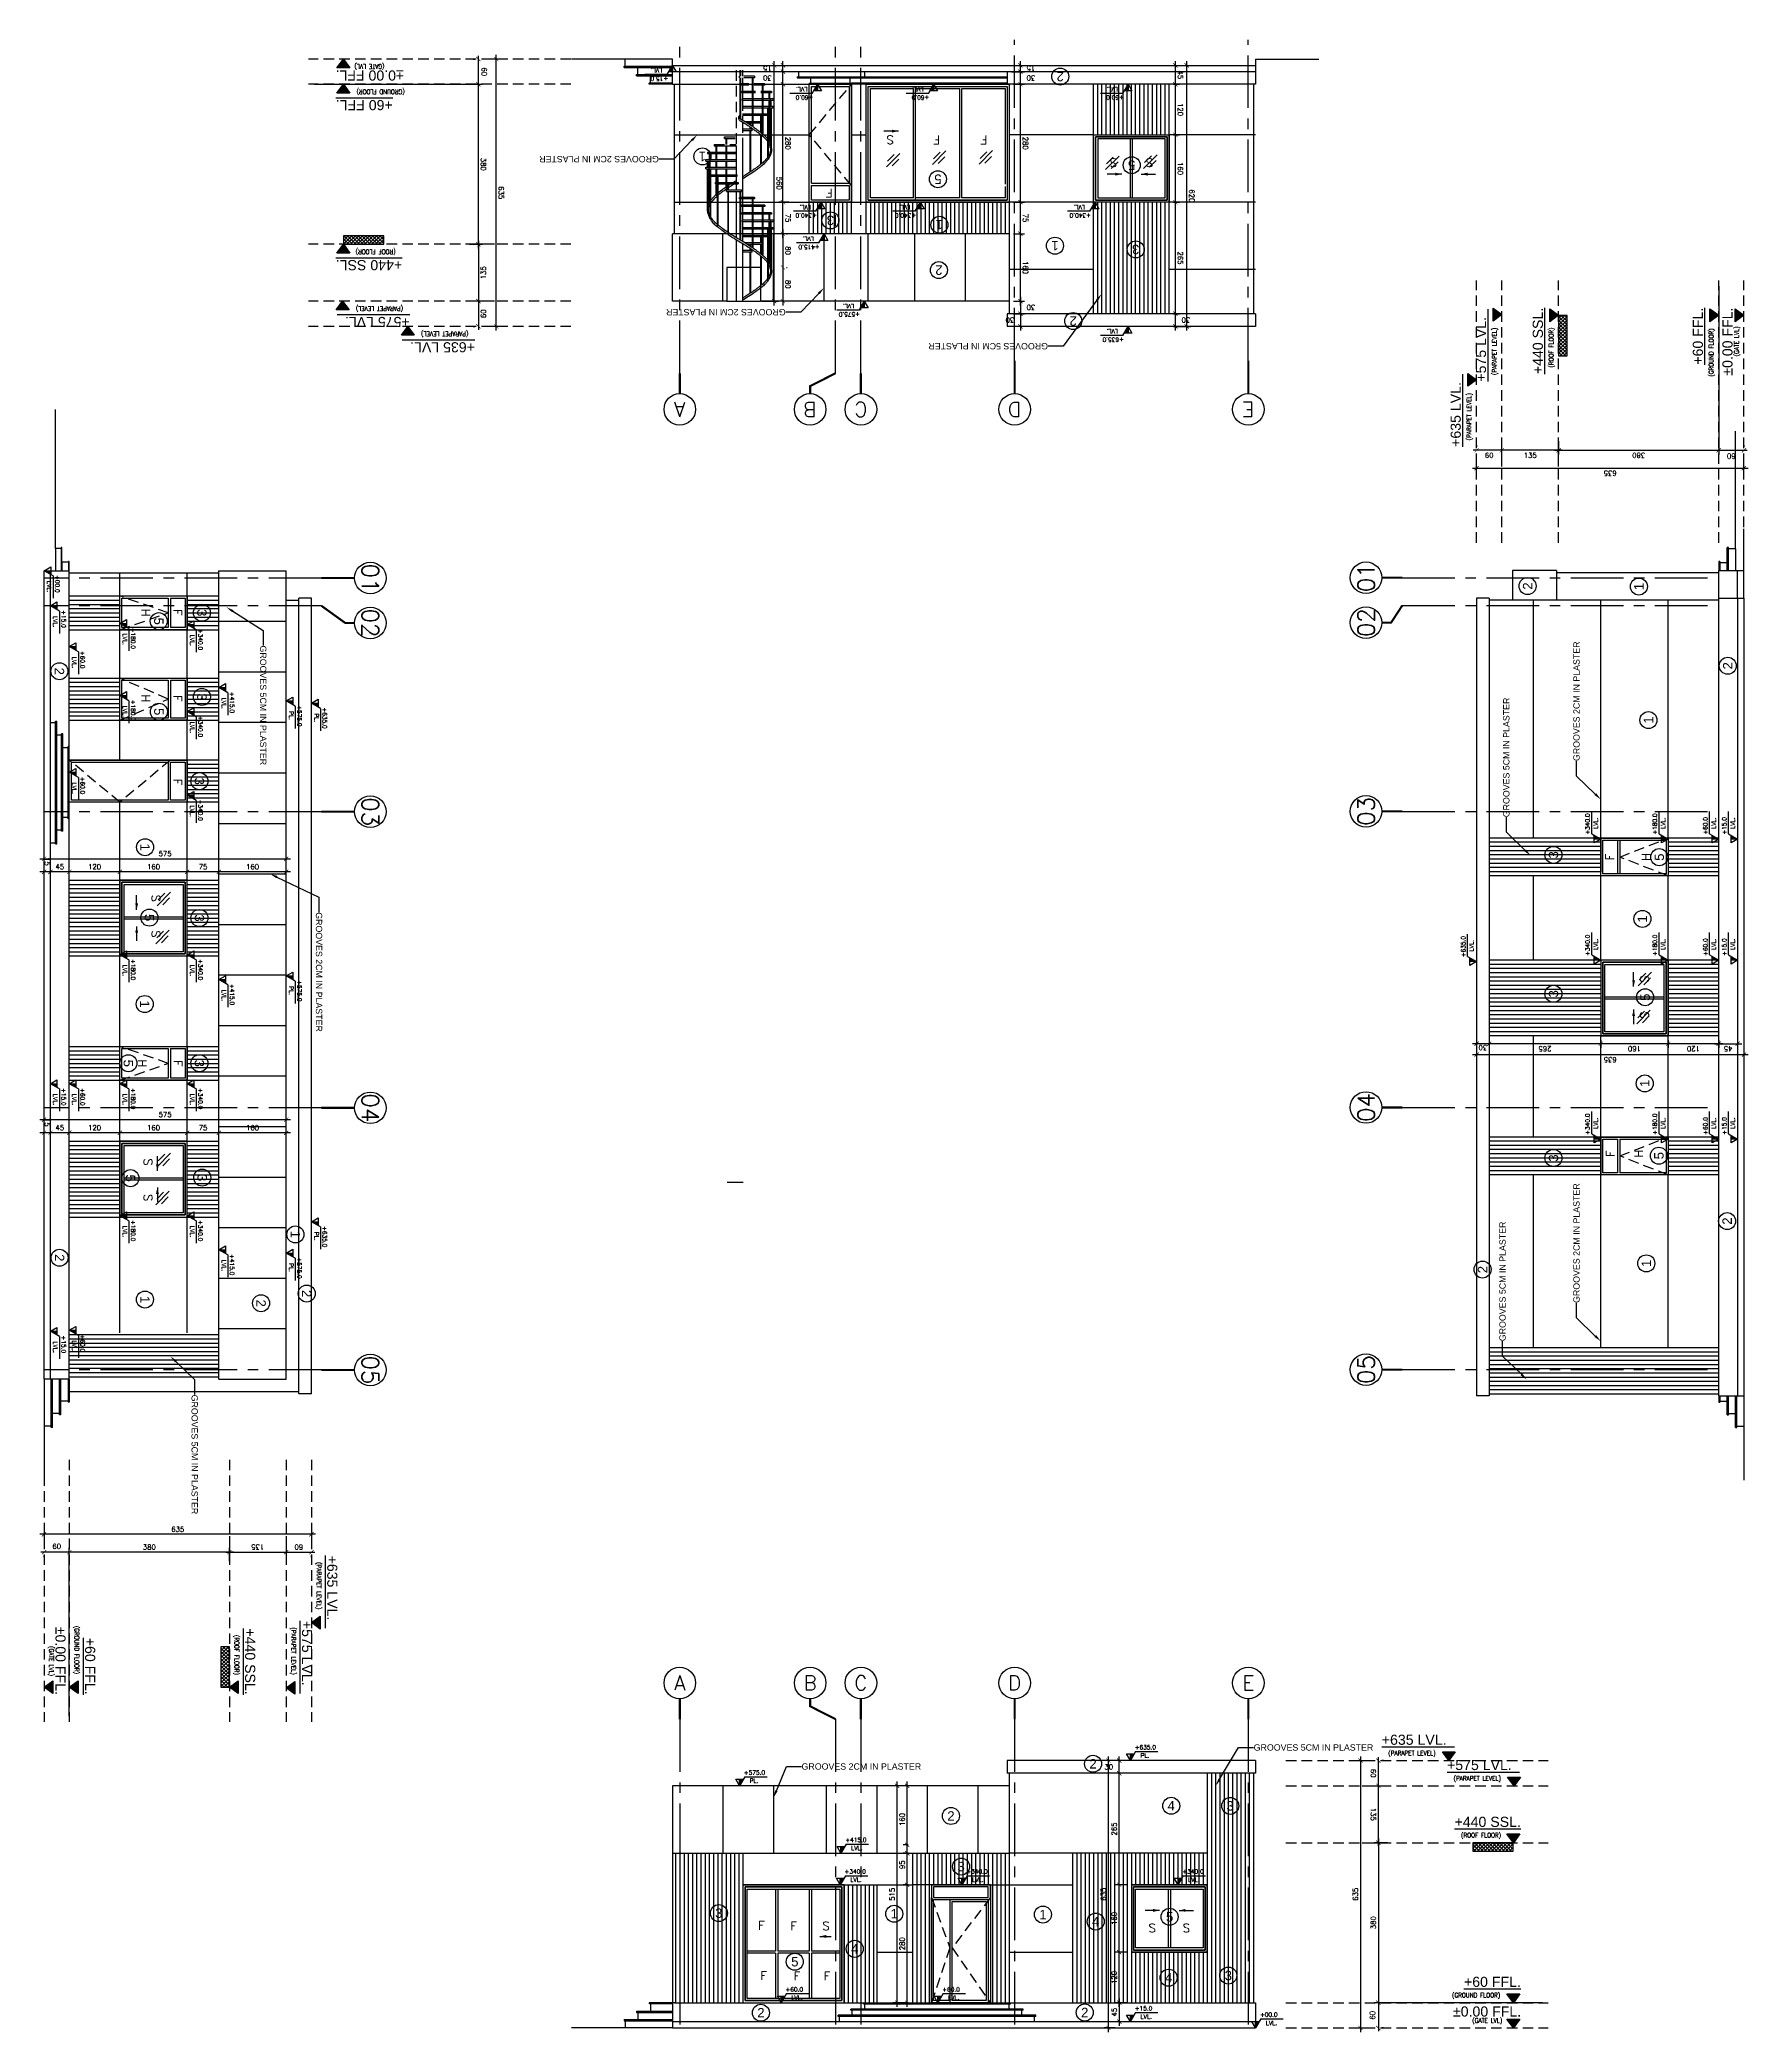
# Model space of a CAD drawing. Header units: centimetres. Extents: x -3287 to 4304, y -2406 to 3974.
# Drawn here: x -3287 to 770, y -758 to 3974 of the extents above; entities that cross this region are included whole.
import ezdxf
from ezdxf import colors
from ezdxf.entities.mleader import LeaderData, LeaderLine
from ezdxf.enums import TextEntityAlignment as Align
from ezdxf.math import Vec2, Vec3

# ---------------------------------------------------------------- set-up
doc = ezdxf.new("R2010")
doc.units = ezdxf.units.CM
doc.header["$LTSCALE"] = 100
doc.header["$MEASUREMENT"] = 0
doc.header["$PDMODE"] = 35
for name, pattern in [('GRID$0$XREF GRID$0$GRIDS$0$CENTER', [2, 1.25, -0.25, 0.25, -0.25]), ('GRIDS$0$CENTER', [2, 1.25, -0.25, 0.25, -0.25]), ('HIDDEN', [0.375, 0.25, -0.125])]:
    doc.linetypes.add(name, pattern=pattern)
for name, color, linetype in [('ARROW INDICATOR', 4, 'Continuous'), ('DIM-IN', 1, 'Continuous'), ('DOOR', 1, 'Continuous'), ('ELEVATION', 1, 'Continuous'), ('GRID', 11, 'GRIDS$0$CENTER'), ('HANDRAIL', 161, 'Continuous'), ('HATCH', 8, 'Continuous'), ('LEVEL', 2, 'Continuous'), ('LVL', 2, 'Continuous'), ('SPIRAL', 1, 'Continuous'), ('STAIRS', 4, 'Continuous'), ('TEXT', 3, 'Continuous'), ('WALL-01', 7, 'Continuous'), ('WALL-02', 3, 'Continuous'), ('WALL-03', 2, 'Continuous'), ('WINDOW', 1, 'Continuous'), ('WINDOWS', 1, 'Continuous'), ('WOODEN DOOR', 1, 'Continuous'), ('XREF GRID', 11, 'GRID$0$XREF GRID$0$GRIDS$0$CENTER')]:
    doc.layers.add(name, color=color, linetype=linetype)
doc.styles.add('$0$ROMANS', font='romans')
doc.styles.add('20', font='romans.shx')
doc.styles.add('ART', font='arial.ttf')
doc.styles.add('ART-PS-1', font='arial.ttf', dxfattribs={"height": 20})
doc.styles.add('DIMA', font='romans.shx', dxfattribs={"width": 0.8})
doc.styles.add('GRID$0$XREF GRID$0$GRIDS$0$18', font='romans.shx', dxfattribs={"width": 0.85, "height": 15})
doc.styles.add('GRIDS$0$18', font='romans.shx', dxfattribs={"width": 0.85, "height": 15})
doc.styles.add('ROMANS', font='romans')
doc.dimstyles.new('100', dxfattribs={"dimtxt": 15, "dimasz": 10, "dimexe": 8, "dimexo": 12, "dimgap": 6, "dimtad": 1, "dimdec": 0, "dimzin": 0, "dimdsep": 46, "dimtxsty": '20', "dimblk": 'ARCHTICK', "dimcen": 30, "dimdle": 8, "dimclrd": 1, "dimclre": 1, "dimclrt": 2, "dimadec": 0, "dimazin": 0, "dimtfac": 1, "dimtdec": 0, "dimtmove": 2, "dimatfit": 3, "dimldrblk": 'OBLIQUE', "dimfxl": 100, "dimtolj": 1, "dimtzin": 0, "dimarcsym": 0})
doc.dimstyles.new('AS-17-100', dxfattribs={"dimtxt": 12, "dimasz": 10, "dimexe": 10, "dimexo": 10, "dimgap": 6, "dimtad": 1, "dimtoh": 1, "dimdec": 0, "dimdsep": 46, "dimtxsty": 'ROMANS', "dimblk1": 'ARCHTICK', "dimblk2": 'ARCHTICK', "dimsah": 1, "dimcen": 25, "dimdle": 10, "dimclrd": 1, "dimclre": 1, "dimclrt": 2, "dimadec": 0, "dimazin": 0, "dimtfac": 1, "dimtdec": 0, "dimtofl": 0, "dimtmove": 2, "dimatfit": 3, "dimldrblk": 'ARCHTICK', "dimfxl": 1, "dimtolj": 1, "dimtzin": 0, "dimarcsym": 0})

# ---------------------------------------------------------------- blocks, each defined once
blk = doc.blocks.new('W03')
at = {"layer": 'WINDOW', "color": 8}
for p, q in [((-1782.2, -661.4, 0), (-1750.1, -693.4, 0)), ((-1779.8, -675, 0), (-1763.8, -691, 0)), ((-1752.5, -679.8, 0), (-1768.6, -663.8, 0)), ((-1691.9, -664.4, 0), (-1659.8, -696.5, 0)), ((-1689.5, -678, 0), (-1673.5, -694.1, 0)), ((-1662.3, -682.8, 0), (-1678.3, -666.8, 0))]:
    blk.add_line(p, q, dxfattribs=at)
at = {"layer": 'WINDOWS', "linetype": 'ByBlock', "elevation": 0}
for points in [[(-1810.7, -781.9), (-1630.7, -781.9), (-1630.7, -621.9), (-1810.7, -621.9)], [(-1805.7, -776.9), (-1635.7, -776.9), (-1635.7, -626.9), (-1805.7, -626.9)], [(-1805.7, -626.9), (-1635.7, -626.9), (-1635.7, -776.9), (-1805.7, -776.9)], [(-1800.7, -631.9), (-1640.7, -631.9), (-1640.7, -771.9), (-1800.7, -771.9)]]:
    blk.add_lwpolyline(points, close=True, dxfattribs=at)
for points in [[(-1723.2, -631.9), (-1723.2, -771.9)], [(-1718.2, -631.9), (-1718.2, -771.9)]]:
    blk.add_lwpolyline(points, dxfattribs=at)
blk = doc.blocks.new('W04')
at = {"layer": 'WINDOWS', "elevation": 0}
for points in [[(-1415.4, -51.9), (-1415.4, -11.9), (-1335.4, -11.9), (-1335.4, -51.9)], [(-1410.4, -51.9), (-1410.4, -16.9), (-1340.4, -16.9), (-1340.4, -51.9)], [(-1335.4, -51.9), (-1335.4, -171.9), (-1415.4, -171.9), (-1415.4, -51.9)], [(-1410.4, -51.9), (-1340.4, -51.9)]]:
    blk.add_lwpolyline(points, dxfattribs=at)
blk.add_lwpolyline([(-1410.4, -56.9), (-1340.4, -56.9), (-1340.4, -166.9), (-1410.4, -166.9)], close=True, dxfattribs=at)
blk = doc.blocks.new('A$C1f89f3c6')
at = {"layer": 'ARROW INDICATOR'}
blk.add_lwpolyline([(0, -1.9, 7, 0, 0), (0, -17.2, 0, 0, 0)], format="xyseb", dxfattribs=at)
blk.add_lwpolyline([(0, -17.2), (0, 17.2)], dxfattribs=at)
blk.add_lwpolyline([(0, -17.2), (0, 17.2)], dxfattribs=at)
blk = doc.blocks.new('W05')
at = {"layer": 'WINDOW'}
for p, q in [((-2352.9, 243.3, 0), (-2692.9, 243.3, 0)), ((-2470.4, 238.3, 0), (-2470.4, -31.7)), ((-2580.4, 233.3, 0), (-2580.4, -26.7)), ((-2575.4, 233.3, 0), (-2575.4, -26.7)), ((-2465.4, 233.3, 0), (-2465.4, -26.7))]:
    blk.add_line(p, q, dxfattribs=at)
at = {"layer": 'WINDOW', "color": 8}
for p, q in [((-2653, 121), (-2621, 153.1)), ((-2634.6, 150.7), (-2650.6, 134.7)), ((-2542.2, 121.8), (-2510.2, 153.9)), ((-2523.8, 151.5), (-2539.8, 135.5)), ((-2433, 127.4), (-2401, 159.5)), ((-2414.6, 157.1), (-2430.6, 141)), ((-2419.4, 129.8), (-2403.4, 145.8)), ((-2639.4, 123.4), (-2623.4, 139.5)), ((-2528.6, 124.2), (-2512.6, 140.3))]:
    blk.add_line(p, q, dxfattribs=at)
at = {"layer": 'WINDOW'}
for points in [[(-2692.9, 243.3), (-2352.9, 243.3), (-2352.9, -36.7), (-2692.9, -36.7)], [(-2687.9, 238.3), (-2357.9, 238.3), (-2357.9, -31.7), (-2687.9, -31.7)]]:
    blk.add_lwpolyline(points, close=True, dxfattribs=at)
for points in [[(-2682.9, 205.8), (-2682.9, 233.3), (-2580.4, 233.3)], [(-2580.4, -26.7), (-2682.9, -26.7), (-2682.9, 200.8)], [(-2465.4, 233.3), (-2362.9, 233.3), (-2362.9, 200.8)], [(-2362.9, 200.8), (-2362.9, -26.7), (-2465.4, -26.7)], [(-2470.4, -26.7), (-2575.4, -26.7)]]:
    blk.add_lwpolyline(points, dxfattribs=at)
at = {"layer": 'WINDOW', "elevation": 0}
blk.add_lwpolyline([(-2575.4, 233.3), (-2470.4, 233.3)], dxfattribs=at)
at = {"layer": 'WINDOWS'}
blk.add_line((-2357.9, 238.3), (-2687.9, 238.3), dxfattribs=at)
at = {"layer": 'WALL-01', "color": 3, "xscale": -1.000000000000002, "rotation": 270}
blk.add_blockref('A$C1f89f3c6', (-2412.2, 74.6), dxfattribs=at)
blk = doc.blocks.new('LEVEL- ELEV-1')
blk.add_hatch(color=256).paths.add_polyline_path([(0.16, 0.277), (0, 0.277), (0, 0)])
for p, q in [((0, 0), (-0.16, 0.277)), ((-0.16, 0.277), (0.16, 0.277)), ((0.22, 0.381), (0, 0)), ((0, 0), (0, 0.277)), ((0.22, 0.381), (1.155, 0.381))]:
    blk.add_line(p, q)
blk = doc.blocks.new('LEVEL- ELEV')
at = {"xscale": 0.8999999999999986, "yscale": 0.8999999999999986, "zscale": 0.8999999999999986}
blk.add_blockref('LEVEL- ELEV-1', (0, 0), dxfattribs=at)
at = {"style": 'DIMA'}
for tag, p in [('+XX.XX', (0.156, 0.421)), ('FFL.', (0.383, 0.11))]:
    blk.add_attdef(tag, p, '', height=0.162, dxfattribs=at)
blk = doc.blocks.new('W02')
at = {"layer": 'WINDOW', "color": 8}
for p, q in [((-268.1, -1489.9, 0), (-236.1, -1522, 0)), ((-265.7, -1503.5, 0), (-249.7, -1519.6, 0)), ((-238.5, -1508.4, 0), (-254.5, -1492.3, 0)), ((-177.8, -1492.9, 0), (-145.8, -1525, 0)), ((-175.4, -1506.6, 0), (-159.4, -1522.6, 0)), ((-148.2, -1511.4, 0), (-164.2, -1495.3, 0))]:
    blk.add_line(p, q, dxfattribs=at)
at = {"layer": 'WINDOWS', "linetype": 'ByBlock'}
for points in [[(-296.7, -1572.6), (-116.7, -1572.6), (-116.7, -1412.6), (-296.7, -1412.6)], [(-291.7, -1567.6), (-121.7, -1567.6), (-121.7, -1417.6), (-291.7, -1417.6)]]:
    blk.add_lwpolyline(points, close=True, dxfattribs=at)
at = {"layer": 'WINDOWS', "linetype": 'ByBlock', "elevation": 0}
for points in [[(-291.7, -1417.6), (-121.7, -1417.6), (-121.7, -1567.6), (-291.7, -1567.6)], [(-286.7, -1422.6), (-126.7, -1422.6), (-126.7, -1562.6), (-286.7, -1562.6)]]:
    blk.add_lwpolyline(points, close=True, dxfattribs=at)
for points in [[(-209.2, -1422.6), (-209.2, -1562.6)], [(-204.2, -1422.6), (-204.2, -1562.6)]]:
    blk.add_lwpolyline(points, dxfattribs=at)
at = {"layer": 'WALL-01', "color": 3, "xscale": -1, "rotation": 90}
blk.add_blockref('A$C1f89f3c6', (-247, -1479.1, 0), dxfattribs=at)
at = {"layer": 'WALL-01', "color": 3, "rotation": 270}
blk.add_blockref('A$C1f89f3c6', (-166.4, -1479.1, 0), dxfattribs=at)
blk = doc.blocks.new('ALW05')
at = {"layer": 'WINDOW'}
for p, q in [((459.6, 2063), (459.6, 1983)), ((464.6, 2063), (464.6, 1983))]:
    blk.add_line(p, q, dxfattribs=at)
at = {"layer": 'WINDOW', "elevation": 0}
for points in [[(419.6, 1978), (419.6, 2068), (579.6, 2068), (579.6, 1978)], [(424.6, 1983), (424.6, 2063), (574.6, 2063), (574.6, 1983)]]:
    blk.add_lwpolyline(points, close=True, dxfattribs=at)
at = {"layer": 'WINDOWS', "color": 8, "linetype": 'HIDDEN', "elevation": 0}
blk.add_lwpolyline([(579.6, 1978), (464.6, 2023), (579.6, 2068)], dxfattribs=at)
at = {"layer": 'TEXT', "extrusion": (4.35259e-09, 5.07189e-09, 1), "char_height": 20, "width": 20, "attachment_point": 2, "text_direction": (0, 1, 0), "style": '$0$ROMANS'}
for s, insert in [('F', (431.2, 2022.8, 0)), ('H', (517, 2022.8, 0))]:
    blk.add_mtext(s, dxfattribs=dict(at, insert=insert))
blk = doc.blocks.new('ALW00')
at = {"layer": 'WINDOWS', "linetype": 'ByBlock', "elevation": 0}
for points in [[(705, 180), (885, 180), (885, 340), (705, 340)], [(710, 185), (880, 185), (880, 335), (710, 335)], [(710, 335), (880, 335), (880, 185), (710, 185)], [(715, 330), (875, 330), (875, 190), (715, 190)]]:
    blk.add_lwpolyline(points, close=True, dxfattribs=at)
for points in [[(792.5, 330), (792.5, 190)], [(797.5, 330), (797.5, 190)]]:
    blk.add_lwpolyline(points, dxfattribs=at)
at = {"layer": 'WALL-01', "color": 3, "xscale": -1.000000000000001, "rotation": 90}
blk.add_blockref('A$C1f89f3c6', (754.7, 279.2, 0), dxfattribs=at)
at = {"layer": 'WALL-01', "color": 3, "rotation": 270}
blk.add_blockref('A$C1f89f3c6', (835.3, 279.2, 0), dxfattribs=at)
blk = doc.blocks.new('ALW022')
at = {"layer": 'WINDOWS'}
for p, q in [((1475.3, 449.2, 0), (1565.3, 449.2, 0)), ((1475.3, 444.2, 0), (1565.3, 444.2, 0))]:
    blk.add_line(p, q, dxfattribs=at)
blk.add_lwpolyline([(1470.3, 489.2), (1570.3, 489.2), (1570.3, 329.2), (1470.3, 329.2)], close=True, dxfattribs=at)
for points in [[(1475.3, 449.2), (1475.3, 484.2), (1565.3, 484.2), (1565.3, 449.2)], [(1565.3, 444.2), (1565.3, 334.2), (1475.3, 334.2), (1475.3, 444.2)]]:
    blk.add_lwpolyline(points, dxfattribs=at)
at = {"layer": 'WINDOWS', "color": 8, "linetype": 'HIDDEN'}
blk.add_lwpolyline([(1570.3, 329.2), (1520.3, 444.2), (1470.3, 329.2)], dxfattribs=at)
blk = doc.blocks.new('_ARCHTICK')
at = {"color": 0, "linetype": 'ByBlock', "const_width": 0.15}
blk.add_lwpolyline([(-0.5, -0.5), (0.5, 0.5)], dxfattribs=at)
blk = doc.blocks.new('*D25')
at = {"layer": 'Defpoints', "color": 0, "transparency": 16777216}
for p in [(-723.9, -568), (-695, -568, 0), (-695, -688)]:
    blk.add_point(p, dxfattribs=at)
at = {"layer": 'DIM-IN', "color": 1, "lineweight": -2, "transparency": 16777216}
for p, q in [((-723.9, -698), (-723.9, -558)), ((-705, -568), (-733.9, -568)), ((-705, -688), (-733.9, -688))]:
    blk.add_line(p, q, dxfattribs=at)
at = {"layer": 'DIM-IN', "color": 1, "lineweight": -2, "transparency": 16777216, "xscale": 10, "yscale": 10, "zscale": 10}
for p, rotation in [((-723.9, -568), 90), ((-723.9, -688), 270)]:
    blk.add_blockref('_ARCHTICK', p, dxfattribs=dict(at, rotation=rotation))
at = {"layer": 'DIM-IN', "color": 2, "transparency": 16777216, "insert": (-735.9, -628), "char_height": 12, "attachment_point": 5, "rotation": 90, "style": 'ROMANS'}
blk.add_mtext('\\A1;120', dxfattribs=at)
blk = doc.blocks.new('*D26')
at = {"layer": 'Defpoints', "color": 0, "transparency": 16777216}
for p in [(-723.9, -408), (-695, -408, 0), (-695, -568, 0)]:
    blk.add_point(p, dxfattribs=at)
at = {"layer": 'DIM-IN', "color": 1, "lineweight": -2, "transparency": 16777216}
for p, q in [((-705, -408), (-733.9, -408)), ((-723.9, -578), (-723.9, -398)), ((-705, -568), (-733.9, -568))]:
    blk.add_line(p, q, dxfattribs=at)
at = {"layer": 'DIM-IN', "color": 1, "lineweight": -2, "transparency": 16777216, "xscale": 10, "yscale": 10, "zscale": 10}
for p, rotation in [((-723.9, -408), 90), ((-723.9, -568), 270)]:
    blk.add_blockref('_ARCHTICK', p, dxfattribs=dict(at, rotation=rotation))
at = {"layer": 'DIM-IN', "color": 2, "transparency": 16777216, "insert": (-735.9, -488), "char_height": 12, "attachment_point": 5, "rotation": 90, "style": 'ROMANS'}
blk.add_mtext('\\A1;160', dxfattribs=at)
blk = doc.blocks.new('*D27')
at = {"layer": 'Defpoints', "color": 0, "transparency": 16777216}
for p in [(-723.9, -143), (-695, -143), (-695, -408, 0)]:
    blk.add_point(p, dxfattribs=at)
at = {"layer": 'DIM-IN', "color": 1, "lineweight": -2, "transparency": 16777216}
for p, q in [((-723.9, -418), (-723.9, -133)), ((-705, -143), (-733.9, -143)), ((-705, -408), (-733.9, -408))]:
    blk.add_line(p, q, dxfattribs=at)
at = {"layer": 'DIM-IN', "color": 1, "lineweight": -2, "transparency": 16777216, "xscale": 10, "yscale": 10, "zscale": 10}
for p, rotation in [((-723.9, -143), 90), ((-723.9, -408), 270)]:
    blk.add_blockref('_ARCHTICK', p, dxfattribs=dict(at, rotation=rotation))
at = {"layer": 'DIM-IN', "color": 2, "transparency": 16777216, "insert": (-735.9, -275.5), "char_height": 12, "attachment_point": 5, "rotation": 90, "style": 'ROMANS'}
blk.add_mtext('\\A1;265', dxfattribs=at)
blk = doc.blocks.new('*D28')
at = {"layer": 'Defpoints', "color": 0, "transparency": 16777216}
for p in [(-723.9, -113), (-697.5, -113), (-695, -143)]:
    blk.add_point(p, dxfattribs=at)
at = {"layer": 'DIM-IN', "color": 1, "lineweight": -2, "transparency": 16777216}
for p, q in [((-707.5, -113), (-733.9, -113)), ((-723.9, -153), (-723.9, -103)), ((-705, -143), (-733.9, -143))]:
    blk.add_line(p, q, dxfattribs=at)
at = {"layer": 'DIM-IN', "color": 1, "lineweight": -2, "transparency": 16777216, "xscale": 10, "yscale": 10, "zscale": 10}
for p, rotation in [((-723.9, -113), 90), ((-723.9, -143), 270)]:
    blk.add_blockref('_ARCHTICK', p, dxfattribs=dict(at, rotation=rotation))
at = {"layer": 'DIM-IN', "color": 2, "transparency": 16777216, "insert": (-748.9, -128), "char_height": 12, "attachment_point": 5, "style": 'ROMANS'}
blk.add_mtext('\\A1;30', dxfattribs=at)
blk = doc.blocks.new('*D29')
at = {"layer": 'Defpoints', "color": 0, "transparency": 16777216}
for p in [(-749.6, -113), (-723.9, -113), (-723.9, -748)]:
    blk.add_point(p, dxfattribs=at)
at = {"layer": 'DIM-IN', "color": 1, "lineweight": -2, "transparency": 16777216}
for p, q in [((-733.9, -113), (-759.6, -113)), ((-749.6, -758), (-749.6, -103)), ((-733.9, -748), (-759.6, -748))]:
    blk.add_line(p, q, dxfattribs=at)
at = {"layer": 'DIM-IN', "color": 1, "lineweight": -2, "transparency": 16777216, "xscale": 10, "yscale": 10, "zscale": 10}
for p, rotation in [((-749.6, -113), 90), ((-749.6, -748), 270)]:
    blk.add_blockref('_ARCHTICK', p, dxfattribs=dict(at, rotation=rotation))
at = {"layer": 'DIM-IN', "color": 2, "transparency": 16777216, "insert": (-761.6, -430.5), "char_height": 12, "attachment_point": 5, "rotation": 90, "style": 'ROMANS'}
blk.add_mtext('\\A1;635', dxfattribs=at)
blk = doc.blocks.new('*D30')
at = {"layer": 'Defpoints', "color": 0, "transparency": 16777216}
for p in [(-1227.4, -408), (-1215, -408), (-1215, -688)]:
    blk.add_point(p, dxfattribs=at)
at = {"layer": 'DIM-IN', "color": 1, "lineweight": -2, "transparency": 16777216}
for p, q in [((-1225, -408), (-1237.4, -408)), ((-1227.4, -698), (-1227.4, -398)), ((-1225, -688), (-1237.4, -688))]:
    blk.add_line(p, q, dxfattribs=at)
at = {"layer": 'DIM-IN', "color": 1, "lineweight": -2, "transparency": 16777216, "xscale": 10, "yscale": 10, "zscale": 10}
for p, rotation in [((-1227.4, -408), 90), ((-1227.4, -688), 270)]:
    blk.add_blockref('_ARCHTICK', p, dxfattribs=dict(at, rotation=rotation))
at = {"layer": 'DIM-IN', "color": 2, "transparency": 16777216, "insert": (-1239.4, -548), "char_height": 12, "attachment_point": 5, "rotation": 90, "style": 'ROMANS'}
blk.add_mtext('\\A1;280', dxfattribs=at)
blk = doc.blocks.new('*D31')
at = {"layer": 'Defpoints', "color": 0, "transparency": 16777216}
for p in [(-1227.4, -313), (-1215, -313), (-1215, -408)]:
    blk.add_point(p, dxfattribs=at)
at = {"layer": 'DIM-IN', "color": 1, "lineweight": -2, "transparency": 16777216}
for p, q in [((-1225, -313), (-1237.4, -313)), ((-1227.4, -418), (-1227.4, -303)), ((-1225, -408), (-1237.4, -408))]:
    blk.add_line(p, q, dxfattribs=at)
at = {"layer": 'DIM-IN', "color": 1, "lineweight": -2, "transparency": 16777216, "xscale": 10, "yscale": 10, "zscale": 10}
for p, rotation in [((-1227.4, -313), 90), ((-1227.4, -408), 270)]:
    blk.add_blockref('_ARCHTICK', p, dxfattribs=dict(at, rotation=rotation))
at = {"layer": 'DIM-IN', "color": 2, "transparency": 16777216, "insert": (-1239.4, -360.5), "char_height": 12, "attachment_point": 5, "rotation": 90, "style": 'ROMANS'}
blk.add_mtext('\\A1;95', dxfattribs=at)
blk = doc.blocks.new('*D32')
at = {"layer": 'Defpoints', "color": 0, "transparency": 16777216}
for p in [(-1227.4, -173, 0), (-1227.4, -173), (-1215, -333)]:
    blk.add_point(p, dxfattribs=at)
at = {"layer": 'DIM-IN', "color": 1, "lineweight": -2, "transparency": 16777216}
for p, q in [((-1227.4, -343), (-1227.4, -163)), ((-1225, -333), (-1237.4, -333))]:
    blk.add_line(p, q, dxfattribs=at)
at = {"layer": 'DIM-IN', "color": 1, "lineweight": -2, "transparency": 16777216, "xscale": 10, "yscale": 10, "zscale": 10}
for p, rotation in [((-1227.4, -173), 90), ((-1227.4, -333), 270)]:
    blk.add_blockref('_ARCHTICK', p, dxfattribs=dict(at, rotation=rotation))
at = {"layer": 'DIM-IN', "color": 2, "transparency": 16777216, "insert": (-1239.4, -253), "char_height": 12, "attachment_point": 5, "rotation": 90, "style": 'ROMANS'}
blk.add_mtext('\\A1;160', dxfattribs=at)
blk = doc.blocks.new('*D33')
at = {"layer": 'Defpoints', "color": 0, "transparency": 16777216}
for p in [(-1251.3, -173), (-1215, -173, 0), (-1215, -688)]:
    blk.add_point(p, dxfattribs=at)
at = {"layer": 'DIM-IN', "color": 1, "lineweight": -2, "transparency": 16777216}
for p, q in [((-1225, -173), (-1261.3, -173)), ((-1251.3, -698), (-1251.3, -163)), ((-1225, -688), (-1261.3, -688))]:
    blk.add_line(p, q, dxfattribs=at)
at = {"layer": 'DIM-IN', "color": 1, "lineweight": -2, "transparency": 16777216, "xscale": 10, "yscale": 10, "zscale": 10}
for p, rotation in [((-1251.3, -173), 90), ((-1251.3, -688), 270)]:
    blk.add_blockref('_ARCHTICK', p, dxfattribs=dict(at, rotation=rotation))
at = {"layer": 'DIM-IN', "color": 2, "transparency": 16777216, "insert": (-1263.3, -430.5), "char_height": 12, "attachment_point": 5, "rotation": 90, "style": 'ROMANS'}
blk.add_mtext('\\A1;515', dxfattribs=at)
blk = doc.blocks.new('*D34')
at = {"layer": 'Defpoints', "color": 0, "transparency": 16777216}
for p in [(579.6, 1608, 0), (579.6, 1589.6), (699.6, 1608)]:
    blk.add_point(p, dxfattribs=at)
at = {"layer": 'DIM-IN', "color": 1, "lineweight": -2, "transparency": 16777216}
for p, q in [((709.6, 1589.6), (569.6, 1589.6)), ((579.6, 1598), (579.6, 1579.6)), ((699.6, 1598), (699.6, 1579.6))]:
    blk.add_line(p, q, dxfattribs=at)
at = {"layer": 'DIM-IN', "color": 1, "lineweight": -2, "transparency": 16777216, "xscale": 10, "yscale": 10, "zscale": 10, "rotation": 180}
blk.add_blockref('_ARCHTICK', (579.6, 1589.6), dxfattribs=at)
at = {"layer": 'DIM-IN', "color": 1, "lineweight": -2, "transparency": 16777216, "xscale": 10, "yscale": 10, "zscale": 10}
blk.add_blockref('_ARCHTICK', (699.6, 1589.6), dxfattribs=at)
at = {"layer": 'DIM-IN', "color": 2, "transparency": 16777216, "insert": (639.6, 1577.6), "char_height": 12, "attachment_point": 5, "rotation": 180, "style": 'ROMANS'}
blk.add_mtext('\\A1;120', dxfattribs=at)
blk = doc.blocks.new('*D35')
at = {"layer": 'Defpoints', "color": 0, "transparency": 16777216}
for p in [(419.6, 1608, 0), (419.6, 1589.6), (579.6, 1608, 0)]:
    blk.add_point(p, dxfattribs=at)
at = {"layer": 'DIM-IN', "color": 1, "lineweight": -2, "transparency": 16777216}
for p, q in [((589.6, 1589.6), (409.6, 1589.6)), ((419.6, 1598), (419.6, 1579.6)), ((579.6, 1598), (579.6, 1579.6))]:
    blk.add_line(p, q, dxfattribs=at)
at = {"layer": 'DIM-IN', "color": 1, "lineweight": -2, "transparency": 16777216, "xscale": 10, "yscale": 10, "zscale": 10, "rotation": 180}
blk.add_blockref('_ARCHTICK', (419.6, 1589.6), dxfattribs=at)
at = {"layer": 'DIM-IN', "color": 1, "lineweight": -2, "transparency": 16777216, "xscale": 10, "yscale": 10, "zscale": 10}
blk.add_blockref('_ARCHTICK', (579.6, 1589.6), dxfattribs=at)
at = {"layer": 'DIM-IN', "color": 2, "transparency": 16777216, "insert": (499.6, 1577.6), "char_height": 12, "attachment_point": 5, "rotation": 180, "style": 'ROMANS'}
blk.add_mtext('\\A1;160', dxfattribs=at)
blk = doc.blocks.new('*D36')
at = {"layer": 'Defpoints', "color": 0, "transparency": 16777216}
for p in [(154.6, 1608), (154.6, 1589.6), (419.6, 1608, 0)]:
    blk.add_point(p, dxfattribs=at)
at = {"layer": 'DIM-IN', "color": 1, "lineweight": -2, "transparency": 16777216}
for p, q in [((429.6, 1589.6), (144.6, 1589.6)), ((154.6, 1598), (154.6, 1579.6)), ((419.6, 1598), (419.6, 1579.6))]:
    blk.add_line(p, q, dxfattribs=at)
at = {"layer": 'DIM-IN', "color": 1, "lineweight": -2, "transparency": 16777216, "xscale": 10, "yscale": 10, "zscale": 10, "rotation": 180}
blk.add_blockref('_ARCHTICK', (154.6, 1589.6), dxfattribs=at)
at = {"layer": 'DIM-IN', "color": 1, "lineweight": -2, "transparency": 16777216, "xscale": 10, "yscale": 10, "zscale": 10}
blk.add_blockref('_ARCHTICK', (419.6, 1589.6), dxfattribs=at)
at = {"layer": 'DIM-IN', "color": 2, "transparency": 16777216, "insert": (287.1, 1577.6), "char_height": 12, "attachment_point": 5, "rotation": 180, "style": 'ROMANS'}
blk.add_mtext('\\A1;265', dxfattribs=at)
blk = doc.blocks.new('*D37')
at = {"layer": 'Defpoints', "color": 0, "transparency": 16777216}
for p in [(124.6, 1589.6), (124.6, 1589.6), (154.6, 1608)]:
    blk.add_point(p, dxfattribs=at)
at = {"layer": 'DIM-IN', "color": 1, "lineweight": -2, "transparency": 16777216}
for p, q in [((164.6, 1589.6), (114.6, 1589.6)), ((154.6, 1598), (154.6, 1579.6))]:
    blk.add_line(p, q, dxfattribs=at)
at = {"layer": 'DIM-IN', "color": 1, "lineweight": -2, "transparency": 16777216, "xscale": 10, "yscale": 10, "zscale": 10, "rotation": 180}
blk.add_blockref('_ARCHTICK', (124.6, 1589.6), dxfattribs=at)
at = {"layer": 'DIM-IN', "color": 1, "lineweight": -2, "transparency": 16777216, "xscale": 10, "yscale": 10, "zscale": 10}
blk.add_blockref('_ARCHTICK', (154.6, 1589.6), dxfattribs=at)
at = {"layer": 'DIM-IN', "color": 2, "transparency": 16777216, "insert": (139.6, 1580.4), "char_height": 12, "attachment_point": 5, "rotation": 180, "style": 'ROMANS'}
blk.add_mtext('\\A1;30', dxfattribs=at)
blk = doc.blocks.new('*D38')
at = {"layer": 'Defpoints', "color": 0, "transparency": 16777216}
for p in [(124.6, 1608), (124.6, 1563.6), (759.6, 1608)]:
    blk.add_point(p, dxfattribs=at)
at = {"layer": 'DIM-IN', "color": 1, "lineweight": -2, "transparency": 16777216}
for p, q in [((769.6, 1563.6), (114.6, 1563.6)), ((124.6, 1598), (124.6, 1553.6)), ((759.6, 1598), (759.6, 1553.6))]:
    blk.add_line(p, q, dxfattribs=at)
at = {"layer": 'DIM-IN', "color": 1, "lineweight": -2, "transparency": 16777216, "xscale": 10, "yscale": 10, "zscale": 10, "rotation": 180}
blk.add_blockref('_ARCHTICK', (124.6, 1563.6), dxfattribs=at)
at = {"layer": 'DIM-IN', "color": 1, "lineweight": -2, "transparency": 16777216, "xscale": 10, "yscale": 10, "zscale": 10}
blk.add_blockref('_ARCHTICK', (759.6, 1563.6), dxfattribs=at)
at = {"layer": 'DIM-IN', "color": 2, "transparency": 16777216, "insert": (442.1, 1551.6), "char_height": 12, "attachment_point": 5, "rotation": 180, "style": 'ROMANS'}
blk.add_mtext('\\A1;635', dxfattribs=at)
blk = doc.blocks.new('*D39')
at = {"layer": 'Defpoints', "color": 0, "transparency": 16777216}
for p in [(699.6, 1589.6), (744.6, 1589.6), (744.6, 1589.6)]:
    blk.add_point(p, dxfattribs=at)
at = {"layer": 'DIM-IN', "color": 1, "lineweight": -2, "transparency": 16777216}
blk.add_line((689.6, 1589.6), (754.6, 1589.6), dxfattribs=at)
at = {"layer": 'DIM-IN', "color": 1, "lineweight": -2, "transparency": 16777216, "xscale": 10, "yscale": 10, "zscale": 10, "rotation": 180}
blk.add_blockref('_ARCHTICK', (699.6, 1589.6), dxfattribs=at)
at = {"layer": 'DIM-IN', "color": 1, "lineweight": -2, "transparency": 16777216, "xscale": 10, "yscale": 10, "zscale": 10}
blk.add_blockref('_ARCHTICK', (744.6, 1589.6), dxfattribs=at)
at = {"layer": 'DIM-IN', "color": 2, "transparency": 16777216, "insert": (722.1, 1577.6), "char_height": 12, "attachment_point": 5, "rotation": 180, "style": 'ROMANS'}
blk.add_mtext('\\A1;45', dxfattribs=at)
blk = doc.blocks.new('*D40')
at = {"layer": 'Defpoints', "color": 0, "transparency": 16777216}
for p in [(-723.9, -688), (-723.9, -733), (-723.9, -733)]:
    blk.add_point(p, dxfattribs=at)
at = {"layer": 'DIM-IN', "color": 1, "lineweight": -2, "transparency": 16777216}
blk.add_line((-723.9, -678), (-723.9, -743), dxfattribs=at)
at = {"layer": 'DIM-IN', "color": 1, "lineweight": -2, "transparency": 16777216, "xscale": 10, "yscale": 10, "zscale": 10}
for p, rotation in [((-723.9, -688), 90), ((-723.9, -733), 270)]:
    blk.add_blockref('_ARCHTICK', p, dxfattribs=dict(at, rotation=rotation))
at = {"layer": 'DIM-IN', "color": 2, "transparency": 16777216, "insert": (-735.9, -710.5), "char_height": 12, "attachment_point": 5, "rotation": 90, "style": 'ROMANS'}
blk.add_mtext('\\A1;45', dxfattribs=at)
blk = doc.blocks.new('*D41')
at = {"layer": 'Defpoints', "color": 0, "transparency": 16777216}
for p in [(-985, 3513.3), (-958.6, 3513.3), (-985, 3353.3, 0)]:
    blk.add_point(p, dxfattribs=at)
at = {"layer": 'DIM-IN', "color": 1, "lineweight": -2, "transparency": 16777216}
for p, q in [((-975, 3513.3), (-948.6, 3513.3)), ((-958.6, 3343.3), (-958.6, 3523.3)), ((-975, 3353.3), (-948.6, 3353.3))]:
    blk.add_line(p, q, dxfattribs=at)
at = {"layer": 'DIM-IN', "color": 1, "lineweight": -2, "transparency": 16777216, "xscale": 10, "yscale": 10, "zscale": 10}
for p, rotation in [((-958.6, 3513.3), 90), ((-958.6, 3353.3), 270)]:
    blk.add_blockref('_ARCHTICK', p, dxfattribs=dict(at, rotation=rotation))
at = {"layer": 'DIM-IN', "color": 2, "transparency": 16777216, "insert": (-946.6, 3433.3), "char_height": 12, "attachment_point": 5, "rotation": 270, "style": 'ROMANS'}
blk.add_mtext('\\A1;160', dxfattribs=at)
blk = doc.blocks.new('*D42')
at = {"layer": 'Defpoints', "color": 0, "transparency": 16777216}
for p in [(-985, 3588.3), (-958.6, 3588.3), (-985, 3513.3)]:
    blk.add_point(p, dxfattribs=at)
at = {"layer": 'DIM-IN', "color": 1, "lineweight": -2, "transparency": 16777216}
for p, q in [((-958.6, 3503.3), (-958.6, 3598.3)), ((-975, 3588.3), (-948.6, 3588.3)), ((-975, 3513.3), (-948.6, 3513.3))]:
    blk.add_line(p, q, dxfattribs=at)
at = {"layer": 'DIM-IN', "color": 1, "lineweight": -2, "transparency": 16777216, "xscale": 10, "yscale": 10, "zscale": 10}
for p, rotation in [((-958.6, 3588.3), 90), ((-958.6, 3513.3), 270)]:
    blk.add_blockref('_ARCHTICK', p, dxfattribs=dict(at, rotation=rotation))
at = {"layer": 'DIM-IN', "color": 2, "transparency": 16777216, "insert": (-946.6, 3550.8), "char_height": 12, "attachment_point": 5, "rotation": 270, "style": 'ROMANS'}
blk.add_mtext('\\A1;75', dxfattribs=at)
blk = doc.blocks.new('*D43')
at = {"layer": 'Defpoints', "color": 0, "transparency": 16777216}
for p in [(-985, 3868.3), (-958.6, 3868.3), (-985, 3588.3)]:
    blk.add_point(p, dxfattribs=at)
at = {"layer": 'DIM-IN', "color": 1, "lineweight": -2, "transparency": 16777216}
for p, q in [((-975, 3868.3), (-948.6, 3868.3)), ((-958.6, 3578.3), (-958.6, 3878.3)), ((-975, 3588.3), (-948.6, 3588.3))]:
    blk.add_line(p, q, dxfattribs=at)
at = {"layer": 'DIM-IN', "color": 1, "lineweight": -2, "transparency": 16777216, "xscale": 10, "yscale": 10, "zscale": 10}
for p, rotation in [((-958.6, 3868.3), 90), ((-958.6, 3588.3), 270)]:
    blk.add_blockref('_ARCHTICK', p, dxfattribs=dict(at, rotation=rotation))
at = {"layer": 'DIM-IN', "color": 2, "transparency": 16777216, "insert": (-946.6, 3728.3), "char_height": 12, "attachment_point": 5, "rotation": 270, "style": 'ROMANS'}
blk.add_mtext('\\A1;280', dxfattribs=at)
blk = doc.blocks.new('*D44')
at = {"layer": 'Defpoints', "color": 0, "transparency": 16777216}
for p in [(-990, 3898.3), (-958.6, 3898.3), (-985, 3868.3)]:
    blk.add_point(p, dxfattribs=at)
at = {"layer": 'DIM-IN', "color": 1, "lineweight": -2, "transparency": 16777216}
for p, q in [((-980, 3898.3), (-948.6, 3898.3)), ((-958.6, 3858.3), (-958.6, 3908.3)), ((-975, 3868.3), (-948.6, 3868.3))]:
    blk.add_line(p, q, dxfattribs=at)
at = {"layer": 'DIM-IN', "color": 1, "lineweight": -2, "transparency": 16777216, "xscale": 10, "yscale": 10, "zscale": 10}
for p, rotation in [((-958.6, 3898.3), 90), ((-958.6, 3868.3), 270)]:
    blk.add_blockref('_ARCHTICK', p, dxfattribs=dict(at, rotation=rotation))
at = {"layer": 'DIM-IN', "color": 2, "transparency": 16777216, "insert": (-933.6, 3883.3), "char_height": 12, "attachment_point": 5, "rotation": 180, "style": 'ROMANS'}
blk.add_mtext('\\A1;30', dxfattribs=at)
blk = doc.blocks.new('*D45')
at = {"layer": 'Defpoints', "color": 0, "transparency": 16777216}
for p in [(-990, 3913.3), (-990, 3898.3), (-958.6, 3913.3)]:
    blk.add_point(p, dxfattribs=at)
at = {"layer": 'DIM-IN', "color": 1, "lineweight": -2, "transparency": 16777216}
for p, q in [((-980, 3913.3), (-948.6, 3913.3)), ((-980, 3898.3), (-948.6, 3898.3)), ((-958.6, 3888.3), (-958.6, 3923.3))]:
    blk.add_line(p, q, dxfattribs=at)
at = {"layer": 'DIM-IN', "color": 1, "lineweight": -2, "transparency": 16777216, "xscale": 10, "yscale": 10, "zscale": 10}
for p, rotation in [((-958.6, 3913.3), 90), ((-958.6, 3898.3), 270)]:
    blk.add_blockref('_ARCHTICK', p, dxfattribs=dict(at, rotation=rotation))
at = {"layer": 'DIM-IN', "color": 2, "transparency": 16777216, "insert": (-933.6, 3905.8), "char_height": 12, "attachment_point": 5, "rotation": 180, "style": 'ROMANS'}
blk.add_mtext('\\A1;15', dxfattribs=at)
blk = doc.blocks.new('*D46')
at = {"layer": 'Defpoints', "color": 0, "transparency": 16777216}
for p in [(-985, 3353.3, 0), (-985, 3323.3), (-958.6, 3323.3)]:
    blk.add_point(p, dxfattribs=at)
at = {"layer": 'DIM-IN', "color": 1, "lineweight": -2, "transparency": 16777216}
for p, q in [((-958.6, 3363.3), (-958.6, 3313.3)), ((-975, 3353.3), (-948.6, 3353.3)), ((-975, 3323.3), (-948.6, 3323.3))]:
    blk.add_line(p, q, dxfattribs=at)
at = {"layer": 'DIM-IN', "color": 1, "lineweight": -2, "transparency": 16777216, "xscale": 10, "yscale": 10, "zscale": 10}
for p, rotation in [((-958.6, 3353.3), 90), ((-958.6, 3323.3), 270)]:
    blk.add_blockref('_ARCHTICK', p, dxfattribs=dict(at, rotation=rotation))
at = {"layer": 'DIM-IN', "color": 2, "transparency": 16777216, "insert": (-933.6, 3338.3), "char_height": 12, "attachment_point": 5, "rotation": 180, "style": 'ROMANS'}
blk.add_mtext('\\A1;30', dxfattribs=at)
blk = doc.blocks.new('*D47')
at = {"layer": 'Defpoints', "color": 0, "transparency": 16777216}
for p in [(-985, 3323.3), (-958.6, 3293.3), (-958.6, 3293.3)]:
    blk.add_point(p, dxfattribs=at)
at = {"layer": 'DIM-IN', "color": 1, "lineweight": -2, "transparency": 16777216}
for p, q in [((-975, 3323.3), (-948.6, 3323.3)), ((-958.6, 3333.3), (-958.6, 3283.3))]:
    blk.add_line(p, q, dxfattribs=at)
at = {"layer": 'DIM-IN', "color": 1, "lineweight": -2, "transparency": 16777216, "xscale": 10, "yscale": 10, "zscale": 10}
for p, rotation in [((-958.6, 3323.3), 90), ((-958.6, 3293.3), 270)]:
    blk.add_blockref('_ARCHTICK', p, dxfattribs=dict(at, rotation=rotation))
at = {"layer": 'DIM-IN', "color": 2, "transparency": 16777216, "insert": (-983.6, 3308.3), "char_height": 12, "attachment_point": 5, "rotation": 180, "style": 'ROMANS'}
blk.add_mtext('\\A1;30', dxfattribs=at)
blk = doc.blocks.new('*D48')
at = {"layer": 'Defpoints', "color": 0, "transparency": 16777216}
for p in [(-605, 3323.3), (-590.7, 3323.3), (-605, 3293.3, 0)]:
    blk.add_point(p, dxfattribs=at)
at = {"layer": 'DIM-IN', "color": 1, "lineweight": -2, "transparency": 16777216}
for p, q in [((-595, 3323.3), (-580.7, 3323.3)), ((-590.7, 3283.3), (-590.7, 3333.3)), ((-595, 3293.3), (-580.7, 3293.3))]:
    blk.add_line(p, q, dxfattribs=at)
at = {"layer": 'DIM-IN', "color": 1, "lineweight": -2, "transparency": 16777216, "xscale": 10, "yscale": 10, "zscale": 10}
for p, rotation in [((-590.7, 3323.3), 90), ((-590.7, 3293.3), 270)]:
    blk.add_blockref('_ARCHTICK', p, dxfattribs=dict(at, rotation=rotation))
at = {"layer": 'DIM-IN', "color": 2, "transparency": 16777216, "insert": (-565.7, 3308.3), "char_height": 12, "attachment_point": 5, "rotation": 180, "style": 'ROMANS'}
blk.add_mtext('\\A1;30', dxfattribs=at)
blk = doc.blocks.new('*D49')
at = {"layer": 'Defpoints', "color": 0, "transparency": 16777216}
for p in [(-605, 3588.3), (-590.7, 3588.3), (-605, 3323.3)]:
    blk.add_point(p, dxfattribs=at)
at = {"layer": 'DIM-IN', "color": 1, "lineweight": -2, "transparency": 16777216}
for p, q in [((-590.7, 3313.3), (-590.7, 3598.3)), ((-595, 3588.3), (-580.7, 3588.3)), ((-595, 3323.3), (-580.7, 3323.3))]:
    blk.add_line(p, q, dxfattribs=at)
at = {"layer": 'DIM-IN', "color": 1, "lineweight": -2, "transparency": 16777216, "xscale": 10, "yscale": 10, "zscale": 10}
for p, rotation in [((-590.7, 3588.3), 90), ((-590.7, 3323.3), 270)]:
    blk.add_blockref('_ARCHTICK', p, dxfattribs=dict(at, rotation=rotation))
at = {"layer": 'DIM-IN', "color": 2, "transparency": 16777216, "insert": (-578.7, 3455.8), "char_height": 12, "attachment_point": 5, "rotation": 270, "style": 'ROMANS'}
blk.add_mtext('\\A1;265', dxfattribs=at)
blk = doc.blocks.new('*D50')
at = {"layer": 'Defpoints', "color": 0, "transparency": 16777216}
for p in [(-605, 3748.3, 0), (-590.7, 3748.3), (-605, 3588.3)]:
    blk.add_point(p, dxfattribs=at)
at = {"layer": 'DIM-IN', "color": 1, "lineweight": -2, "transparency": 16777216}
for p, q in [((-595, 3748.3), (-580.7, 3748.3)), ((-590.7, 3578.3), (-590.7, 3758.3)), ((-595, 3588.3), (-580.7, 3588.3))]:
    blk.add_line(p, q, dxfattribs=at)
at = {"layer": 'DIM-IN', "color": 1, "lineweight": -2, "transparency": 16777216, "xscale": 10, "yscale": 10, "zscale": 10}
for p, rotation in [((-590.7, 3748.3), 90), ((-590.7, 3588.3), 270)]:
    blk.add_blockref('_ARCHTICK', p, dxfattribs=dict(at, rotation=rotation))
at = {"layer": 'DIM-IN', "color": 2, "transparency": 16777216, "insert": (-578.7, 3668.3), "char_height": 12, "attachment_point": 5, "rotation": 270, "style": 'ROMANS'}
blk.add_mtext('\\A1;160', dxfattribs=at)
blk = doc.blocks.new('*D51')
at = {"layer": 'Defpoints', "color": 0, "transparency": 16777216}
for p in [(-605, 3868.3), (-590.7, 3868.3), (-605, 3748.3, 0)]:
    blk.add_point(p, dxfattribs=at)
at = {"layer": 'DIM-IN', "color": 1, "lineweight": -2, "transparency": 16777216}
for p, q in [((-595, 3868.3), (-580.7, 3868.3)), ((-590.7, 3738.3), (-590.7, 3878.3)), ((-595, 3748.3), (-580.7, 3748.3))]:
    blk.add_line(p, q, dxfattribs=at)
at = {"layer": 'DIM-IN', "color": 1, "lineweight": -2, "transparency": 16777216, "xscale": 10, "yscale": 10, "zscale": 10}
for p, rotation in [((-590.7, 3868.3), 90), ((-590.7, 3748.3), 270)]:
    blk.add_blockref('_ARCHTICK', p, dxfattribs=dict(at, rotation=rotation))
at = {"layer": 'DIM-IN', "color": 2, "transparency": 16777216, "insert": (-578.7, 3808.3), "char_height": 12, "attachment_point": 5, "rotation": 270, "style": 'ROMANS'}
blk.add_mtext('\\A1;120', dxfattribs=at)
blk = doc.blocks.new('*D52')
at = {"layer": 'Defpoints', "color": 0, "transparency": 16777216}
for p in [(-590.7, 3913.3), (-590.7, 3913.3), (-605, 3868.3)]:
    blk.add_point(p, dxfattribs=at)
at = {"layer": 'DIM-IN', "color": 1, "lineweight": -2, "transparency": 16777216}
for p, q in [((-590.7, 3858.3), (-590.7, 3923.3)), ((-595, 3868.3), (-580.7, 3868.3))]:
    blk.add_line(p, q, dxfattribs=at)
at = {"layer": 'DIM-IN', "color": 1, "lineweight": -2, "transparency": 16777216, "xscale": 10, "yscale": 10, "zscale": 10}
for p, rotation in [((-590.7, 3913.3), 90), ((-590.7, 3868.3), 270)]:
    blk.add_blockref('_ARCHTICK', p, dxfattribs=dict(at, rotation=rotation))
at = {"layer": 'DIM-IN', "color": 2, "transparency": 16777216, "insert": (-578.7, 3890.8), "char_height": 12, "attachment_point": 5, "rotation": 270, "style": 'ROMANS'}
blk.add_mtext('\\A1;45', dxfattribs=at)
blk = doc.blocks.new('*D53')
at = {"layer": 'Defpoints', "color": 0, "transparency": 16777216}
for p in [(-590.7, 3913.3), (-563.6, 3913.3), (-590.7, 3293.3)]:
    blk.add_point(p, dxfattribs=at)
at = {"layer": 'DIM-IN', "color": 1, "lineweight": -2, "transparency": 16777216}
for p, q in [((-580.7, 3913.3), (-553.6, 3913.3)), ((-563.6, 3283.3), (-563.6, 3923.3)), ((-580.7, 3293.3), (-553.6, 3293.3))]:
    blk.add_line(p, q, dxfattribs=at)
at = {"layer": 'DIM-IN', "color": 1, "lineweight": -2, "transparency": 16777216, "xscale": 10, "yscale": 10, "zscale": 10}
for p, rotation in [((-563.6, 3913.3), 90), ((-563.6, 3293.3), 270)]:
    blk.add_blockref('_ARCHTICK', p, dxfattribs=dict(at, rotation=rotation))
at = {"layer": 'DIM-IN', "color": 2, "transparency": 16777216, "insert": (-551.6, 3603.3), "char_height": 12, "attachment_point": 5, "rotation": 270, "style": 'ROMANS'}
blk.add_mtext('\\A1;620', dxfattribs=at)
blk = doc.blocks.new('*D54')
at = {"layer": 'Defpoints', "color": 0, "transparency": 16777216}
for p in [(-1522.5, 3588.3), (-1498.3, 3588.3), (-1498.3, 3513.3)]:
    blk.add_point(p, dxfattribs=at)
at = {"layer": 'DIM-IN', "color": 1, "lineweight": -2, "transparency": 16777216}
for p, q in [((-1522.5, 3503.3), (-1522.5, 3598.3)), ((-1508.3, 3588.3), (-1532.5, 3588.3)), ((-1508.3, 3513.3), (-1532.5, 3513.3))]:
    blk.add_line(p, q, dxfattribs=at)
at = {"layer": 'DIM-IN', "color": 1, "lineweight": -2, "transparency": 16777216, "xscale": 10, "yscale": 10, "zscale": 10}
for p, rotation in [((-1522.5, 3588.3), 90), ((-1522.5, 3513.3), 270)]:
    blk.add_blockref('_ARCHTICK', p, dxfattribs=dict(at, rotation=rotation))
at = {"layer": 'DIM-IN', "color": 2, "transparency": 16777216, "insert": (-1510.5, 3550.8), "char_height": 12, "attachment_point": 5, "rotation": 270, "style": 'ROMANS'}
blk.add_mtext('\\A1;75', dxfattribs=at)
blk = doc.blocks.new('*D55')
at = {"layer": 'Defpoints', "color": 0, "transparency": 16777216}
for p in [(-1522.5, 3868.3), (-1522.5, 3868.3), (-1498.3, 3588.3)]:
    blk.add_point(p, dxfattribs=at)
at = {"layer": 'DIM-IN', "color": 1, "lineweight": -2, "transparency": 16777216}
for p, q in [((-1522.5, 3578.3), (-1522.5, 3878.3)), ((-1508.3, 3588.3), (-1532.5, 3588.3))]:
    blk.add_line(p, q, dxfattribs=at)
at = {"layer": 'DIM-IN', "color": 1, "lineweight": -2, "transparency": 16777216, "xscale": 10, "yscale": 10, "zscale": 10}
for p, rotation in [((-1522.5, 3868.3), 90), ((-1522.5, 3588.3), 270)]:
    blk.add_blockref('_ARCHTICK', p, dxfattribs=dict(at, rotation=rotation))
at = {"layer": 'DIM-IN', "color": 2, "transparency": 16777216, "insert": (-1510.5, 3728.3), "char_height": 12, "attachment_point": 5, "rotation": 270, "style": 'ROMANS'}
blk.add_mtext('\\A1;280', dxfattribs=at)
blk = doc.blocks.new('*D56')
at = {"layer": 'Defpoints', "color": 0, "transparency": 16777216}
for p in [(-1522.5, 3898.3), (-1522.5, 3898.3), (-1522.5, 3868.3)]:
    blk.add_point(p, dxfattribs=at)
at = {"layer": 'DIM-IN', "color": 1, "lineweight": -2, "transparency": 16777216}
blk.add_line((-1522.5, 3858.3), (-1522.5, 3908.3), dxfattribs=at)
at = {"layer": 'DIM-IN', "color": 1, "lineweight": -2, "transparency": 16777216, "xscale": 10, "yscale": 10, "zscale": 10}
for p, rotation in [((-1522.5, 3898.3), 90), ((-1522.5, 3868.3), 270)]:
    blk.add_blockref('_ARCHTICK', p, dxfattribs=dict(at, rotation=rotation))
at = {"layer": 'DIM-IN', "color": 2, "transparency": 16777216, "insert": (-1559.5, 3883.3), "char_height": 12, "attachment_point": 5, "rotation": 180, "style": 'ROMANS'}
blk.add_mtext('\\A1;30', dxfattribs=at)
blk = doc.blocks.new('*D57')
at = {"layer": 'Defpoints', "color": 0, "transparency": 16777216}
for p in [(-1522.5, 3913.3), (-1522.5, 3913.3), (-1522.5, 3898.3)]:
    blk.add_point(p, dxfattribs=at)
at = {"layer": 'DIM-IN', "color": 1, "lineweight": -2, "transparency": 16777216}
blk.add_line((-1522.5, 3888.3), (-1522.5, 3923.3), dxfattribs=at)
at = {"layer": 'DIM-IN', "color": 1, "lineweight": -2, "transparency": 16777216, "xscale": 10, "yscale": 10, "zscale": 10}
for p, rotation in [((-1522.5, 3913.3), 90), ((-1522.5, 3898.3), 270)]:
    blk.add_blockref('_ARCHTICK', p, dxfattribs=dict(at, rotation=rotation))
at = {"layer": 'DIM-IN', "color": 2, "transparency": 16777216, "insert": (-1559.5, 3905.8), "char_height": 12, "attachment_point": 5, "rotation": 180, "style": 'ROMANS'}
blk.add_mtext('\\A1;15', dxfattribs=at)
blk = doc.blocks.new('*D58')
at = {"layer": 'Defpoints', "color": 0, "transparency": 16777216}
for p in [(-1583.3, 3913.3), (-1543.4, 3913.3), (-1583.3, 3353.3, 0)]:
    blk.add_point(p, dxfattribs=at)
at = {"layer": 'DIM-IN', "color": 1, "lineweight": -2, "transparency": 16777216}
for p, q in [((-1573.3, 3913.3), (-1533.4, 3913.3)), ((-1543.4, 3343.3), (-1543.4, 3923.3)), ((-1573.3, 3353.3), (-1533.4, 3353.3))]:
    blk.add_line(p, q, dxfattribs=at)
at = {"layer": 'DIM-IN', "color": 1, "lineweight": -2, "transparency": 16777216, "xscale": 10, "yscale": 10, "zscale": 10}
for p, rotation in [((-1543.4, 3913.3), 90), ((-1543.4, 3353.3), 270)]:
    blk.add_blockref('_ARCHTICK', p, dxfattribs=dict(at, rotation=rotation))
at = {"layer": 'DIM-IN', "color": 2, "transparency": 16777216, "insert": (-1531.4, 3633.3), "char_height": 12, "attachment_point": 5, "rotation": 270, "style": 'ROMANS'}
blk.add_mtext('\\A1;560', dxfattribs=at)
blk = doc.blocks.new('*D59')
at = {"layer": 'Defpoints', "color": 0, "transparency": 16777216}
for p in [(-1524.1, 3513.3), (-1524.1, 3433.3), (-1522.5, 3433.3)]:
    blk.add_point(p, dxfattribs=at)
at = {"layer": 'DIM-IN', "color": 1, "lineweight": -2, "transparency": 16777216}
for p, q in [((-1522.5, 3523.3), (-1522.5, 3423.3)), ((-1514.1, 3513.3), (-1512.5, 3513.3)), ((-1514.1, 3433.3), (-1512.5, 3433.3))]:
    blk.add_line(p, q, dxfattribs=at)
at = {"layer": 'DIM-IN', "color": 1, "lineweight": -2, "transparency": 16777216, "xscale": 10, "yscale": 10, "zscale": 10}
for p, rotation in [((-1522.5, 3513.3), 90), ((-1522.5, 3433.3), 270)]:
    blk.add_blockref('_ARCHTICK', p, dxfattribs=dict(at, rotation=rotation))
at = {"layer": 'DIM-IN', "color": 2, "transparency": 16777216, "insert": (-1510.5, 3473.3), "char_height": 12, "attachment_point": 5, "rotation": 270, "style": 'ROMANS'}
blk.add_mtext('\\A1;80', dxfattribs=at)
blk = doc.blocks.new('*D60')
at = {"layer": 'Defpoints', "color": 0, "transparency": 16777216}
for p in [(-1524.1, 3433.3), (-1522.5, 3353.3, 0), (-1522.5, 3353.3)]:
    blk.add_point(p, dxfattribs=at)
at = {"layer": 'DIM-IN', "color": 1, "lineweight": -2, "transparency": 16777216}
for p, q in [((-1522.5, 3443.3), (-1522.5, 3343.3)), ((-1514.1, 3433.3), (-1512.5, 3433.3))]:
    blk.add_line(p, q, dxfattribs=at)
at = {"layer": 'DIM-IN', "color": 1, "lineweight": -2, "transparency": 16777216, "xscale": 10, "yscale": 10, "zscale": 10}
for p, rotation in [((-1522.5, 3433.3), 90), ((-1522.5, 3353.3), 270)]:
    blk.add_blockref('_ARCHTICK', p, dxfattribs=dict(at, rotation=rotation))
at = {"layer": 'DIM-IN', "color": 2, "transparency": 16777216, "insert": (-1510.5, 3393.3), "char_height": 12, "attachment_point": 5, "rotation": 270, "style": 'ROMANS'}
blk.add_mtext('\\A1;80', dxfattribs=at)
blk = doc.blocks.new('*D61')
at = {"layer": 'Defpoints', "color": 0, "transparency": 16777216}
for p in [(-2862.3, 1997.8), (-2862.3, 1997.8), (-2702.3, 1997.8, 0)]:
    blk.add_point(p, dxfattribs=at)
at = {"layer": 'DIM-IN', "color": 1, "lineweight": -2, "transparency": 16777216}
blk.add_line((-2692.3, 1997.8), (-2872.3, 1997.8), dxfattribs=at)
at = {"layer": 'DIM-IN', "color": 1, "lineweight": -2, "transparency": 16777216, "xscale": 10, "yscale": 10, "zscale": 10, "rotation": 180}
blk.add_blockref('_ARCHTICK', (-2862.3, 1997.8), dxfattribs=at)
at = {"layer": 'DIM-IN', "color": 1, "lineweight": -2, "transparency": 16777216, "xscale": 10, "yscale": 10, "zscale": 10}
blk.add_blockref('_ARCHTICK', (-2702.3, 1997.8), dxfattribs=at)
at = {"layer": 'DIM-IN', "color": 2, "transparency": 16777216, "insert": (-2782.3, 2009.8), "char_height": 12, "attachment_point": 5, "style": 'ROMANS'}
blk.add_mtext('\\A1;160', dxfattribs=at)
blk = doc.blocks.new('*D62')
at = {"layer": 'Defpoints', "color": 0, "transparency": 16777216}
for p in [(-2937.3, 1997.8), (-2862.3, 1997.8), (-2937.3, 1978)]:
    blk.add_point(p, dxfattribs=at)
at = {"layer": 'DIM-IN', "color": 1, "lineweight": -2, "transparency": 16777216}
for p, q in [((-2852.3, 1997.8), (-2947.3, 1997.8)), ((-2937.3, 1988), (-2937.3, 2007.8))]:
    blk.add_line(p, q, dxfattribs=at)
at = {"layer": 'DIM-IN', "color": 1, "lineweight": -2, "transparency": 16777216, "xscale": 10, "yscale": 10, "zscale": 10, "rotation": 180}
blk.add_blockref('_ARCHTICK', (-2937.3, 1997.8), dxfattribs=at)
at = {"layer": 'DIM-IN', "color": 1, "lineweight": -2, "transparency": 16777216, "xscale": 10, "yscale": 10, "zscale": 10}
blk.add_blockref('_ARCHTICK', (-2862.3, 1997.8), dxfattribs=at)
at = {"layer": 'DIM-IN', "color": 2, "transparency": 16777216, "insert": (-2899.8, 2009.8), "char_height": 12, "attachment_point": 5, "style": 'ROMANS'}
blk.add_mtext('\\A1;75', dxfattribs=at)
blk = doc.blocks.new('*D63')
at = {"layer": 'Defpoints', "color": 0, "transparency": 16777216}
for p in [(-3097.3, 1997.8), (-3097.3, 1978.1), (-2937.3, 1978)]:
    blk.add_point(p, dxfattribs=at)
at = {"layer": 'DIM-IN', "color": 1, "lineweight": -2, "transparency": 16777216}
for p, q in [((-2927.3, 1997.8), (-3107.3, 1997.8)), ((-3097.3, 1988.1), (-3097.3, 2007.8)), ((-2937.3, 1988), (-2937.3, 2007.8))]:
    blk.add_line(p, q, dxfattribs=at)
at = {"layer": 'DIM-IN', "color": 1, "lineweight": -2, "transparency": 16777216, "xscale": 10, "yscale": 10, "zscale": 10, "rotation": 180}
blk.add_blockref('_ARCHTICK', (-3097.3, 1997.8), dxfattribs=at)
at = {"layer": 'DIM-IN', "color": 1, "lineweight": -2, "transparency": 16777216, "xscale": 10, "yscale": 10, "zscale": 10}
blk.add_blockref('_ARCHTICK', (-2937.3, 1997.8), dxfattribs=at)
at = {"layer": 'DIM-IN', "color": 2, "transparency": 16777216, "insert": (-3017.3, 2009.8), "char_height": 12, "attachment_point": 5, "style": 'ROMANS'}
blk.add_mtext('\\A1;160', dxfattribs=at)
blk = doc.blocks.new('*D64')
at = {"layer": 'Defpoints', "color": 0, "transparency": 16777216}
for p in [(-3217.3, 1997.8), (-3217.3, 1978), (-3097.3, 1978.1)]:
    blk.add_point(p, dxfattribs=at)
at = {"layer": 'DIM-IN', "color": 1, "lineweight": -2, "transparency": 16777216}
for p, q in [((-3087.3, 1997.8), (-3227.3, 1997.8)), ((-3217.3, 1988), (-3217.3, 2007.8)), ((-3097.3, 1988.1), (-3097.3, 2007.8))]:
    blk.add_line(p, q, dxfattribs=at)
at = {"layer": 'DIM-IN', "color": 1, "lineweight": -2, "transparency": 16777216, "xscale": 10, "yscale": 10, "zscale": 10, "rotation": 180}
blk.add_blockref('_ARCHTICK', (-3217.3, 1997.8), dxfattribs=at)
at = {"layer": 'DIM-IN', "color": 1, "lineweight": -2, "transparency": 16777216, "xscale": 10, "yscale": 10, "zscale": 10}
blk.add_blockref('_ARCHTICK', (-3097.3, 1997.8), dxfattribs=at)
at = {"layer": 'DIM-IN', "color": 2, "transparency": 16777216, "insert": (-3157.3, 2009.8), "char_height": 12, "attachment_point": 5, "style": 'ROMANS'}
blk.add_mtext('\\A1;120', dxfattribs=at)
blk = doc.blocks.new('*D65')
at = {"layer": 'Defpoints', "color": 0, "transparency": 16777216}
for p in [(-3262.3, 1997.8), (-3262.3, 1944.1), (-3217.3, 1978)]:
    blk.add_point(p, dxfattribs=at)
at = {"layer": 'DIM-IN', "color": 1, "lineweight": -2, "transparency": 16777216}
for p, q in [((-3207.3, 1997.8), (-3272.3, 1997.8)), ((-3262.3, 1954.1), (-3262.3, 2007.8)), ((-3217.3, 1988), (-3217.3, 2007.8))]:
    blk.add_line(p, q, dxfattribs=at)
at = {"layer": 'DIM-IN', "color": 1, "lineweight": -2, "transparency": 16777216, "xscale": 10, "yscale": 10, "zscale": 10, "rotation": 180}
blk.add_blockref('_ARCHTICK', (-3262.3, 1997.8), dxfattribs=at)
at = {"layer": 'DIM-IN', "color": 1, "lineweight": -2, "transparency": 16777216, "xscale": 10, "yscale": 10, "zscale": 10}
blk.add_blockref('_ARCHTICK', (-3217.3, 1997.8), dxfattribs=at)
at = {"layer": 'DIM-IN', "color": 2, "transparency": 16777216, "insert": (-3239.8, 2009.8), "char_height": 12, "attachment_point": 5, "style": 'ROMANS'}
blk.add_mtext('\\A1;45', dxfattribs=at)
blk = doc.blocks.new('*D66')
at = {"layer": 'Defpoints', "color": 0, "transparency": 16777216}
for p in [(-3277.3, 1997.8), (-3277.3, 1944.1), (-3262.3, 1944.1)]:
    blk.add_point(p, dxfattribs=at)
at = {"layer": 'DIM-IN', "color": 1, "lineweight": -2, "transparency": 16777216}
for p, q in [((-3252.3, 1997.8), (-3287.3, 1997.8)), ((-3277.3, 1954.1), (-3277.3, 2007.8)), ((-3262.3, 1954.1), (-3262.3, 2007.8))]:
    blk.add_line(p, q, dxfattribs=at)
at = {"layer": 'DIM-IN', "color": 1, "lineweight": -2, "transparency": 16777216, "xscale": 10, "yscale": 10, "zscale": 10, "rotation": 180}
blk.add_blockref('_ARCHTICK', (-3277.3, 1997.8), dxfattribs=at)
at = {"layer": 'DIM-IN', "color": 1, "lineweight": -2, "transparency": 16777216, "xscale": 10, "yscale": 10, "zscale": 10}
blk.add_blockref('_ARCHTICK', (-3262.3, 1997.8), dxfattribs=at)
at = {"layer": 'DIM-IN', "color": 2, "transparency": 16777216, "insert": (-3269.8, 2022.8), "char_height": 12, "attachment_point": 5, "rotation": 270, "style": 'ROMANS'}
blk.add_mtext('\\A1;15', dxfattribs=at)
blk = doc.blocks.new('*D67')
at = {"layer": 'Defpoints', "color": 0, "transparency": 16777216}
for p in [(-3277.3, 1997.8), (-2702.3, 2028.9), (-2702.3, 1997.8, 0)]:
    blk.add_point(p, dxfattribs=at)
at = {"layer": 'DIM-IN', "color": 1, "lineweight": -2, "transparency": 16777216}
for p, q in [((-3277.3, 2007.8), (-3277.3, 2038.9)), ((-2702.3, 2007.8), (-2702.3, 2038.9)), ((-3287.3, 2028.9), (-2692.3, 2028.9))]:
    blk.add_line(p, q, dxfattribs=at)
at = {"layer": 'DIM-IN', "color": 1, "lineweight": -2, "transparency": 16777216, "xscale": 10, "yscale": 10, "zscale": 10, "rotation": 180}
blk.add_blockref('_ARCHTICK', (-3277.3, 2028.9), dxfattribs=at)
at = {"layer": 'DIM-IN', "color": 1, "lineweight": -2, "transparency": 16777216, "xscale": 10, "yscale": 10, "zscale": 10}
blk.add_blockref('_ARCHTICK', (-2702.3, 2028.9), dxfattribs=at)
at = {"layer": 'DIM-IN', "color": 2, "transparency": 16777216, "insert": (-2989.8, 2040.9), "char_height": 12, "attachment_point": 5, "style": 'ROMANS'}
blk.add_mtext('\\A1;575', dxfattribs=at)
blk = doc.blocks.new('*D68')
at = {"layer": 'Defpoints', "color": 0, "transparency": 16777216}
for p in [(-2862.3, 1378.1), (-2862.3, 1378.1), (-2702.3, 1378.1, 0)]:
    blk.add_point(p, dxfattribs=at)
at = {"layer": 'DIM-IN', "color": 1, "lineweight": -2, "transparency": 16777216}
blk.add_line((-2692.3, 1378.1), (-2872.3, 1378.1), dxfattribs=at)
at = {"layer": 'DIM-IN', "color": 1, "lineweight": -2, "transparency": 16777216, "xscale": 10, "yscale": 10, "zscale": 10, "rotation": 180}
blk.add_blockref('_ARCHTICK', (-2862.3, 1378.1), dxfattribs=at)
at = {"layer": 'DIM-IN', "color": 1, "lineweight": -2, "transparency": 16777216, "xscale": 10, "yscale": 10, "zscale": 10}
blk.add_blockref('_ARCHTICK', (-2702.3, 1378.1), dxfattribs=at)
at = {"layer": 'DIM-IN', "color": 2, "transparency": 16777216, "insert": (-2782.3, 1390.1), "char_height": 12, "attachment_point": 5, "style": 'ROMANS'}
blk.add_mtext('\\A1;160', dxfattribs=at)
blk = doc.blocks.new('*D69')
at = {"layer": 'Defpoints', "color": 0, "transparency": 16777216}
for p in [(-2937.3, 1378.1), (-2862.3, 1378.1), (-2937.3, 1358.4)]:
    blk.add_point(p, dxfattribs=at)
at = {"layer": 'DIM-IN', "color": 1, "lineweight": -2, "transparency": 16777216}
for p, q in [((-2852.3, 1378.1), (-2947.3, 1378.1)), ((-2937.3, 1368.4), (-2937.3, 1388.1))]:
    blk.add_line(p, q, dxfattribs=at)
at = {"layer": 'DIM-IN', "color": 1, "lineweight": -2, "transparency": 16777216, "xscale": 10, "yscale": 10, "zscale": 10, "rotation": 180}
blk.add_blockref('_ARCHTICK', (-2937.3, 1378.1), dxfattribs=at)
at = {"layer": 'DIM-IN', "color": 1, "lineweight": -2, "transparency": 16777216, "xscale": 10, "yscale": 10, "zscale": 10}
blk.add_blockref('_ARCHTICK', (-2862.3, 1378.1), dxfattribs=at)
at = {"layer": 'DIM-IN', "color": 2, "transparency": 16777216, "insert": (-2899.8, 1390.1), "char_height": 12, "attachment_point": 5, "style": 'ROMANS'}
blk.add_mtext('\\A1;75', dxfattribs=at)
blk = doc.blocks.new('*D70')
at = {"layer": 'Defpoints', "color": 0, "transparency": 16777216}
for p in [(-3097.3, 1378.1), (-3097.3, 1358.4), (-2937.3, 1358.4)]:
    blk.add_point(p, dxfattribs=at)
at = {"layer": 'DIM-IN', "color": 1, "lineweight": -2, "transparency": 16777216}
for p, q in [((-2927.3, 1378.1), (-3107.3, 1378.1)), ((-3097.3, 1368.4), (-3097.3, 1388.1)), ((-2937.3, 1368.4), (-2937.3, 1388.1))]:
    blk.add_line(p, q, dxfattribs=at)
at = {"layer": 'DIM-IN', "color": 1, "lineweight": -2, "transparency": 16777216, "xscale": 10, "yscale": 10, "zscale": 10, "rotation": 180}
blk.add_blockref('_ARCHTICK', (-3097.3, 1378.1), dxfattribs=at)
at = {"layer": 'DIM-IN', "color": 1, "lineweight": -2, "transparency": 16777216, "xscale": 10, "yscale": 10, "zscale": 10}
blk.add_blockref('_ARCHTICK', (-2937.3, 1378.1), dxfattribs=at)
at = {"layer": 'DIM-IN', "color": 2, "transparency": 16777216, "insert": (-3017.3, 1390.1), "char_height": 12, "attachment_point": 5, "style": 'ROMANS'}
blk.add_mtext('\\A1;160', dxfattribs=at)
blk = doc.blocks.new('*D71')
at = {"layer": 'Defpoints', "color": 0, "transparency": 16777216}
for p in [(-3217.3, 1378.1), (-3217.3, 1358.4), (-3097.3, 1358.4)]:
    blk.add_point(p, dxfattribs=at)
at = {"layer": 'DIM-IN', "color": 1, "lineweight": -2, "transparency": 16777216}
for p, q in [((-3087.3, 1378.1), (-3227.3, 1378.1)), ((-3217.3, 1368.4), (-3217.3, 1388.1)), ((-3097.3, 1368.4), (-3097.3, 1388.1))]:
    blk.add_line(p, q, dxfattribs=at)
at = {"layer": 'DIM-IN', "color": 1, "lineweight": -2, "transparency": 16777216, "xscale": 10, "yscale": 10, "zscale": 10, "rotation": 180}
blk.add_blockref('_ARCHTICK', (-3217.3, 1378.1), dxfattribs=at)
at = {"layer": 'DIM-IN', "color": 1, "lineweight": -2, "transparency": 16777216, "xscale": 10, "yscale": 10, "zscale": 10}
blk.add_blockref('_ARCHTICK', (-3097.3, 1378.1), dxfattribs=at)
at = {"layer": 'DIM-IN', "color": 2, "transparency": 16777216, "insert": (-3157.3, 1390.1), "char_height": 12, "attachment_point": 5, "style": 'ROMANS'}
blk.add_mtext('\\A1;120', dxfattribs=at)
blk = doc.blocks.new('*D72')
at = {"layer": 'Defpoints', "color": 0, "transparency": 16777216}
for p in [(-3262.3, 1378.1), (-3217.3, 1358.4), (-3262.3, 1324.4)]:
    blk.add_point(p, dxfattribs=at)
at = {"layer": 'DIM-IN', "color": 1, "lineweight": -2, "transparency": 16777216}
for p, q in [((-3207.3, 1378.1), (-3272.3, 1378.1)), ((-3262.3, 1334.4), (-3262.3, 1388.1)), ((-3217.3, 1368.4), (-3217.3, 1388.1))]:
    blk.add_line(p, q, dxfattribs=at)
at = {"layer": 'DIM-IN', "color": 1, "lineweight": -2, "transparency": 16777216, "xscale": 10, "yscale": 10, "zscale": 10, "rotation": 180}
blk.add_blockref('_ARCHTICK', (-3262.3, 1378.1), dxfattribs=at)
at = {"layer": 'DIM-IN', "color": 1, "lineweight": -2, "transparency": 16777216, "xscale": 10, "yscale": 10, "zscale": 10}
blk.add_blockref('_ARCHTICK', (-3217.3, 1378.1), dxfattribs=at)
at = {"layer": 'DIM-IN', "color": 2, "transparency": 16777216, "insert": (-3239.8, 1390.1), "char_height": 12, "attachment_point": 5, "style": 'ROMANS'}
blk.add_mtext('\\A1;45', dxfattribs=at)
blk = doc.blocks.new('*D73')
at = {"layer": 'Defpoints', "color": 0, "transparency": 16777216}
for p in [(-3277.3, 1378.1), (-3277.3, 1324.4), (-3262.3, 1324.4)]:
    blk.add_point(p, dxfattribs=at)
at = {"layer": 'DIM-IN', "color": 1, "lineweight": -2, "transparency": 16777216}
for p, q in [((-3252.3, 1378.1), (-3287.3, 1378.1)), ((-3277.3, 1334.4), (-3277.3, 1388.1)), ((-3262.3, 1334.4), (-3262.3, 1388.1))]:
    blk.add_line(p, q, dxfattribs=at)
at = {"layer": 'DIM-IN', "color": 1, "lineweight": -2, "transparency": 16777216, "xscale": 10, "yscale": 10, "zscale": 10, "rotation": 180}
blk.add_blockref('_ARCHTICK', (-3277.3, 1378.1), dxfattribs=at)
at = {"layer": 'DIM-IN', "color": 1, "lineweight": -2, "transparency": 16777216, "xscale": 10, "yscale": 10, "zscale": 10}
blk.add_blockref('_ARCHTICK', (-3262.3, 1378.1), dxfattribs=at)
at = {"layer": 'DIM-IN', "color": 2, "transparency": 16777216, "insert": (-3269.8, 1403.1), "char_height": 12, "attachment_point": 5, "rotation": 270, "style": 'ROMANS'}
blk.add_mtext('\\A1;15', dxfattribs=at)
blk = doc.blocks.new('*D74')
at = {"layer": 'Defpoints', "color": 0, "transparency": 16777216}
for p in [(-3277.3, 1378.1), (-2702.3, 1409.3), (-2702.3, 1378.1, 0)]:
    blk.add_point(p, dxfattribs=at)
at = {"layer": 'DIM-IN', "color": 1, "lineweight": -2, "transparency": 16777216}
for p, q in [((-3287.3, 1409.3), (-2692.3, 1409.3)), ((-3277.3, 1388.1), (-3277.3, 1419.3)), ((-2702.3, 1388.1), (-2702.3, 1419.3))]:
    blk.add_line(p, q, dxfattribs=at)
at = {"layer": 'DIM-IN', "color": 1, "lineweight": -2, "transparency": 16777216, "xscale": 10, "yscale": 10, "zscale": 10, "rotation": 180}
blk.add_blockref('_ARCHTICK', (-3277.3, 1409.3), dxfattribs=at)
at = {"layer": 'DIM-IN', "color": 1, "lineweight": -2, "transparency": 16777216, "xscale": 10, "yscale": 10, "zscale": 10}
blk.add_blockref('_ARCHTICK', (-2702.3, 1409.3), dxfattribs=at)
at = {"layer": 'DIM-IN', "color": 2, "transparency": 16777216, "insert": (-2989.8, 1421.3), "char_height": 12, "attachment_point": 5, "style": 'ROMANS'}
blk.add_mtext('\\A1;575', dxfattribs=at)
blk = doc.blocks.new('W01')
at = {"layer": 'ARROW INDICATOR', "elevation": 0}
blk.add_lwpolyline([(-888.1, -672.9, 7, 0, 0), (-903.4, -672.9, 0, 0, 0)], format="xyseb", dxfattribs=at)
blk.add_lwpolyline([(-903.4, -672.9), (-876.1, -672.9)], dxfattribs=at)
at = {"layer": 'WINDOWS', "linetype": 'ByBlock'}
for p, q in [((-1008.2, -560.3, 0), (-1008.2, -707.8, 0)), ((-1003.2, -560.3, 0), (-1003.2, -707.8, 0)), ((-928.2, -560.3, 0), (-928.2, -707.8, 0)), ((-923.2, -560.3, 0), (-923.2, -707.8, 0)), ((-1008.2, -712.8, 0), (-1008.2, -820.3, 0)), ((-1003.2, -712.8, 0), (-1003.2, -820.3, 0)), ((-928.2, -712.8, 0), (-928.2, -820.3, 0)), ((-923.2, -712.8, 0), (-923.2, -820.3, 0))]:
    blk.add_line(p, q, dxfattribs=at)
at = {"layer": 'WINDOWS'}
for p, q in [((-1008.2, -707.8, 0), (-1075.7, -707.8, 0)), ((-928.2, -707.8, 0), (-1003.2, -707.8, 0)), ((-855.7, -707.8, 0), (-923.2, -707.8, 0)), ((-1008.2, -712.8, 0), (-1075.7, -712.8, 0)), ((-928.2, -712.8, 0), (-1003.2, -712.8, 0)), ((-855.7, -712.8, 0), (-923.2, -712.8, 0))]:
    blk.add_line(p, q, dxfattribs=at)
at = {"layer": 'WINDOWS', "linetype": 'ByBlock', "elevation": 0}
for points in [[(-1085.7, -830.3), (-845.7, -830.3), (-845.7, -550.3), (-1085.7, -550.3)], [(-1080.7, -825.3), (-850.7, -825.3), (-850.7, -555.3), (-1080.7, -555.3)], [(-1080.7, -555.3), (-850.7, -555.3), (-850.7, -825.3), (-1080.7, -825.3)], [(-1075.7, -560.3), (-855.7, -560.3), (-855.7, -820.3), (-1075.7, -820.3)]]:
    blk.add_lwpolyline(points, close=True, dxfattribs=at)
at = {"layer": 'TEXT', "extrusion": (-5.07189e-09, -4.35259e-09, 1), "char_height": 20, "width": 20, "attachment_point": 2, "text_direction": (1, 0, 0), "style": '$0$ROMANS'}
for s, insert in [('F', (-1041.8, -636.9, 0)), ('F', (-965.7, -637.9, 0)), ('S', (-888.8, -637.9, 0)), ('F', (-1036.9, -756.3, 0)), ('F', (-957.8, -757.2, 0)), ('F', (-886.2, -757.2, 0))]:
    blk.add_mtext(s, dxfattribs=dict(at, insert=insert))
blk = doc.blocks.new('*D80')
at = {"layer": 'Defpoints', "color": 0, "ltscale": 0.5, "transparency": 16777216}
for p in [(970.6, 572.3, 0), (1020.9, 572.3), (970.6, 437.3, 0)]:
    blk.add_point(p, dxfattribs=at)
at = {"layer": 'DIM-IN', "color": 1, "lineweight": -2, "ltscale": 0.5, "transparency": 16777216}
for p, q in [((982.6, 572.3), (1028.9, 572.3)), ((1020.9, 429.3), (1020.9, 580.3)), ((982.6, 437.3), (1028.9, 437.3))]:
    blk.add_line(p, q, dxfattribs=at)
at = {"layer": 'DIM-IN', "color": 1, "lineweight": -2, "ltscale": 0.5, "transparency": 16777216, "xscale": 10, "yscale": 10, "zscale": 10}
for p, rotation in [((1020.9, 572.3), 90), ((1020.9, 437.3), 270)]:
    blk.add_blockref('_ARCHTICK', p, dxfattribs=dict(at, rotation=rotation))
at = {"layer": 'DIM-IN', "color": 2, "ltscale": 0.5, "transparency": 16777216, "insert": (1008.9, 504.8), "char_height": 12, "attachment_point": 5, "rotation": 270, "style": '20'}
blk.add_mtext('\\A1;135', dxfattribs=at)
blk = doc.blocks.new('_OBLIQUE')
at = {"color": 0, "linetype": 'ByBlock'}
blk.add_line((-0.5, -0.5), (0.5, 0.5), dxfattribs=at)
blk = doc.blocks.new('*D81')
at = {"layer": 'Defpoints', "color": 0, "ltscale": 0.5, "transparency": 16777216}
for p in [(1020.9, 57.3, 0), (1020.9, -2.7, 0), (1020.9, -2.7)]:
    blk.add_point(p, dxfattribs=at)
at = {"layer": 'DIM-IN', "color": 1, "lineweight": -2, "ltscale": 0.5, "transparency": 16777216}
for p, q in [((1020.9, 65.3), (1020.9, -10.7)), ((1032.9, 57.3), (1028.9, 57.3)), ((1032.9, -2.7), (1028.9, -2.7))]:
    blk.add_line(p, q, dxfattribs=at)
at = {"layer": 'DIM-IN', "color": 1, "lineweight": -2, "ltscale": 0.5, "transparency": 16777216, "xscale": 10, "yscale": 10, "zscale": 10}
for p, rotation in [((1020.9, 57.3), 90), ((1020.9, -2.7), 270)]:
    blk.add_blockref('_ARCHTICK', p, dxfattribs=dict(at, rotation=rotation))
at = {"layer": 'DIM-IN', "color": 2, "ltscale": 0.5, "transparency": 16777216, "insert": (1007, 27.3), "char_height": 12, "attachment_point": 5, "rotation": 90, "style": '20'}
blk.add_mtext('\\A1;60', dxfattribs=at)
blk = doc.blocks.new('*D84')
at = {"layer": 'Defpoints', "color": 0, "transparency": 16777216}
for p in [(1052.3, 437.3, 0), (1020.9, 57.3), (1420.4, 57.3, 0)]:
    blk.add_point(p, dxfattribs=at)
at = {"layer": 'DIM-IN', "color": 1, "lineweight": -2, "transparency": 16777216}
for p, q in [((1042.3, 437.3), (1010.9, 437.3)), ((1020.9, 447.3), (1020.9, 47.3)), ((1410.4, 57.3), (1010.9, 57.3))]:
    blk.add_line(p, q, dxfattribs=at)
at = {"layer": 'DIM-IN', "color": 1, "lineweight": -2, "transparency": 16777216, "xscale": 10, "yscale": 10, "zscale": 10}
for p, rotation in [((1020.9, 437.3), 90), ((1020.9, 57.3), 270)]:
    blk.add_blockref('_ARCHTICK', p, dxfattribs=dict(at, rotation=rotation))
at = {"layer": 'DIM-IN', "color": 2, "transparency": 16777216, "insert": (1008.9, 247.3), "char_height": 12, "attachment_point": 5, "rotation": 90, "style": 'ROMANS'}
blk.add_mtext('\\A1;380', dxfattribs=at)
blk = doc.blocks.new('*D82')
at = {"layer": 'Defpoints', "color": 0, "transparency": 16777216}
for p in [(956.3, 632.3), (957.9, -2.7), (978.5, -2.7)]:
    blk.add_point(p, dxfattribs=at)
at = {"layer": 'DIM-IN', "color": 1, "lineweight": -2, "transparency": 16777216}
for p, q in [((966.3, 632.3), (988.5, 632.3)), ((978.5, 642.3), (978.5, -12.7)), ((967.9, -2.7), (988.5, -2.7))]:
    blk.add_line(p, q, dxfattribs=at)
at = {"layer": 'DIM-IN', "color": 1, "lineweight": -2, "transparency": 16777216, "xscale": 10, "yscale": 10, "zscale": 10}
for p, rotation in [((978.5, 632.3), 90), ((978.5, -2.7), 270)]:
    blk.add_blockref('_ARCHTICK', p, dxfattribs=dict(at, rotation=rotation))
at = {"layer": 'DIM-IN', "color": 2, "transparency": 16777216, "insert": (966.5, 314.8), "char_height": 12, "attachment_point": 5, "rotation": 90, "style": 'ROMANS'}
blk.add_mtext('\\A1;635', dxfattribs=at)
blk = doc.blocks.new('*D83')
at = {"layer": 'Defpoints', "color": 0, "transparency": 16777216}
for p in [(1020.9, 632.3), (1020.9, 632.3), (970.6, 572.3)]:
    blk.add_point(p, dxfattribs=at)
at = {"layer": 'DIM-IN', "color": 1, "lineweight": -2, "transparency": 16777216}
for p, q in [((1020.9, 564.3), (1020.9, 640.3)), ((1032.9, 632.3), (1028.9, 632.3)), ((982.6, 572.3), (1028.9, 572.3))]:
    blk.add_line(p, q, dxfattribs=at)
at = {"layer": 'DIM-IN', "color": 1, "lineweight": -2, "transparency": 16777216, "xscale": 10, "yscale": 10, "zscale": 10}
for p, rotation in [((1020.9, 632.3), 90), ((1020.9, 572.3), 270)]:
    blk.add_blockref('_ARCHTICK', p, dxfattribs=dict(at, rotation=rotation))
at = {"layer": 'DIM-IN', "color": 2, "transparency": 16777216, "insert": (1008.9, 602.3), "char_height": 12, "attachment_point": 5, "rotation": 270, "style": '20'}
blk.add_mtext('\\A1;60', dxfattribs=at)
blk = doc.blocks.new('MAIN DOOR')
at = {"layer": 'DOOR', "linetype": 'ByBlock'}
for p, q in [((-1389.2, -555.3, 0), (-1389.2, -800.3, 0)), ((-1389.2, -795.3, 0), (-1428.2, -795.3, 0))]:
    blk.add_line(p, q, dxfattribs=at)
at = {"layer": 'DOOR', "color": 8, "linetype": 'HIDDEN'}
for p, q in [((-1293.2, -550.3, 0), (-1384.2, -670.3, 0)), ((-1384.2, -670.3, 0), (-1293.2, -800.3, 0))]:
    blk.add_line(p, q, dxfattribs=at)
at = {"layer": 'DOOR'}
blk.add_line((-1293.2, -800.3, 0), (-1433.2, -800.3, 0), dxfattribs=at)
at = {"layer": 'DOOR', "elevation": 0}
for points in [[(-1293.2, -550.3), (-1293.2, -520.3), (-1433.2, -520.3), (-1433.2, -550.3)], [(-1298.2, -550.3), (-1298.2, -525.3), (-1428.2, -525.3), (-1428.2, -550.3)]]:
    blk.add_lwpolyline(points, dxfattribs=at)
at = {"layer": 'DOOR', "linetype": 'ByBlock', "elevation": 0}
for points in [[(-1433.2, -800.3), (-1433.2, -550.3)], [(-1428.2, -550.3), (-1298.2, -550.3)], [(-1428.2, -795.3), (-1428.2, -555.3), (-1298.2, -555.3), (-1298.2, -800.3)], [(-1293.2, -550.3), (-1293.2, -800.3)]]:
    blk.add_lwpolyline(points, dxfattribs=at)
at = {"layer": 'DOOR', "color": 8, "linetype": 'HIDDEN', "elevation": 0}
blk.add_lwpolyline([(-1433.2, -550.3), (-1389.2, -670.3), (-1433.2, -800.3)], dxfattribs=at)
at = {"layer": 'DOOR', "linetype": 'ByBlock', "elevation": 0}
blk.add_lwpolyline([(-1384.2, -560.3), (-1303.2, -560.3), (-1303.2, -795.3), (-1384.2, -795.3)], close=True, dxfattribs=at)
blk = doc.blocks.new('A$C6aa431b6')
at = {"layer": 'DOOR'}
blk.add_blockref('MAIN DOOR', (1293.2, 800.3, 0), dxfattribs=at)
blk = doc.blocks.new('SP_S')
at = {"layer": 'HANDRAIL'}
for p, q in [((1672.2, -5860.2), (1672.2, -5928.5)), ((1673.7, -5859), (1673.7, -5929.6)), ((1697.1, -5842), (1697.1, -5938.9)), ((1698.6, -5841), (1698.6, -5938.9)), ((1648.5, -5992.9), (1648.5, -5899.2)), ((1650, -5992.9), (1650, -5905.2)), ((1653.2, -6010.9), (1653.2, -5912.9)), ((1655.2, -5879.3), (1655.2, -5974.9)), ((1656.7, -5876.9), (1656.7, -5974.9)), ((1654.7, -6010.9), (1654.7, -5915.7)), ((1668.7, -6028.9), (1668.7, -5931)), ((1670.2, -6028.9), (1670.2, -5932.2)), ((1672.2, -5933.8), (1672.2, -5956.9)), ((1672.2, -5960.4), (1672.2, -5974.9)), ((1673.7, -5935), (1673.7, -5956.9)), ((1673.7, -5960.4), (1673.7, -5974.9)), ((1692.5, -6046.9), (1692.5, -5949)), ((1694, -6046.9), (1694, -5950.1)), ((1697.1, -5942.4), (1697.1, -5946.9)), ((1697.1, -5952.2), (1697.1, -5956.9)), ((1698.6, -5942.4), (1698.6, -5947.9)), ((1698.6, -5953.2), (1698.6, -5956.9)), ((1648.5, -5996.4), (1648.5, -6010.9)), ((1650, -5996.4), (1650, -6010.9)), ((1655.2, -5978.4), (1655.2, -5992.9)), ((1656.7, -5978.4), (1656.7, -5992.9)), ((1721, -5967.1), (1721, -6064.9)), ((1722.5, -5968), (1722.5, -6064.9)), ((1749.8, -5982.9), (1751.3, -5984.2)), ((1749.8, -5982.9), (1749.8, -6082.9)), ((1751.3, -5984.2), (1751.3, -6082.9)), ((1774.7, -6000.9), (1776.2, -6000.9)), ((1774.7, -6000.9), (1774.7, -6100.9)), ((1776.2, -6000.9), (1776.2, -6100.9)), ((1653.2, -6028.9), (1653.2, -6014.4)), ((1654.7, -6028.9), (1654.7, -6014.4)), ((1668.7, -6046.9), (1668.7, -6032.4)), ((1670.2, -6046.9), (1670.2, -6032.4)), ((1692.5, -6064.9), (1692.5, -6050.4)), ((1694, -6064.9), (1694, -6050.4)), ((1791.8, -6018.9), (1793.3, -6018.9)), ((1791.8, -6018.9), (1791.8, -6118.9)), ((1793.3, -6018.9), (1793.3, -6118.9)), ((1793.7, -6054.9), (1795.2, -6054.9)), ((1793.7, -6054.9), (1793.7, -6118.9)), ((1795.2, -6054.9), (1795.2, -6118.9)), ((1798.4, -6036.9), (1799.9, -6036.9)), ((1798.4, -6036.9), (1798.4, -6136.9)), ((1799.9, -6036.9), (1799.9, -6136.9)), ((1721, -6068.4), (1721, -6082.9)), ((1722.5, -6068.4), (1722.5, -6082.9)), ((1749.8, -6086.4), (1749.8, -6100.9)), ((1751.3, -6086.4), (1751.3, -6100.9)), ((1754.5, -6090.9), (1756, -6090.9)), ((1754.5, -6090.9), (1754.5, -6100.9)), ((1756, -6090.9), (1756, -6100.9)), ((1778.2, -6072.9), (1779.7, -6072.9)), ((1778.2, -6072.9), (1778.2, -6100.9)), ((1779.7, -6072.9), (1779.7, -6100.9)), ((1672.2, -6148.2), (1672.2, -6190.9)), ((1673.7, -6147), (1673.7, -6190.9)), ((1697.1, -6130), (1697.1, -6190.9)), ((1698.6, -6129), (1698.6, -6190.9)), ((1754.5, -6104.4), (1754.5, -6118.9)), ((1754.5, -6122.4), (1754.5, -6136.9)), ((1754.5, -6140.4), (1754.5, -6154.9)), ((1756, -6104.4), (1756, -6118.9)), ((1756, -6122.4), (1756, -6136.9)), ((1756, -6140.4), (1756, -6154.9)), ((1774.7, -6104.4), (1774.7, -6118.9)), ((1776.2, -6104.4), (1776.2, -6118.9)), ((1778.2, -6104.4), (1778.2, -6118.9)), ((1778.2, -6122.4), (1778.2, -6136.9)), ((1778.2, -6140.4), (1778.2, -6154.9)), ((1779.7, -6104.4), (1779.7, -6118.9)), ((1779.7, -6122.4), (1779.7, -6136.9)), ((1779.7, -6140.4), (1779.7, -6154.9)), ((1791.8, -6122.4), (1791.8, -6136.9)), ((1793.3, -6122.4), (1793.3, -6136.9)), ((1793.7, -6122.4), (1793.7, -6136.9)), ((1793.7, -6140.4), (1793.7, -6154.9)), ((1795.2, -6122.4), (1795.2, -6136.9)), ((1795.2, -6140.4), (1795.2, -6154.9)), ((1798.4, -6140.4), (1798.4, -6154.9)), ((1799.9, -6140.4), (1799.9, -6154.9)), ((1648.5, -6190.9), (1648.5, -6187.2)), ((1648.5, -6280.9), (1648.5, -6190.9)), ((1650, -6280.9), (1650, -6193.1)), ((1655.2, -6167.3), (1655.2, -6190.9)), ((1655.2, -6190.9), (1655.2, -6197.7)), ((1656.7, -6164.9), (1656.7, -6190.9)), ((1656.7, -6190.9), (1656.7, -6200.4)), ((1672.2, -6190.9), (1672.2, -6216.5)), ((1673.7, -6190.9), (1673.7, -6217.6)), ((1697.1, -6190.9), (1697.1, -6226.9)), ((1698.6, -6190.9), (1698.6, -6226.9)), ((1754.5, -6158.4), (1754.5, -6172.9)), ((1754.5, -6176.4), (1754.5, -6190.9)), ((1756, -6158.4), (1756, -6172.9)), ((1756, -6176.4), (1756, -6190.9)), ((1778.2, -6158.4), (1778.2, -6172.9)), ((1778.2, -6176.4), (1778.2, -6190.9)), ((1779.7, -6158.4), (1779.7, -6172.9)), ((1779.7, -6176.4), (1779.7, -6190.9)), ((1793.7, -6158.4), (1793.7, -6172.9)), ((1795.2, -6158.4), (1795.2, -6172.9)), ((1653.2, -6298.9), (1653.2, -6200.9)), ((1654.7, -6298.9), (1654.7, -6203.7)), ((1655.2, -6204.4), (1655.2, -6262.9)), ((1656.7, -6206.7), (1656.7, -6262.9)), ((1668.7, -6316.9), (1668.7, -6219)), ((1670.2, -6316.9), (1670.2, -6220.2)), ((1672.2, -6221.8), (1672.2, -6244.9)), ((1673.7, -6223), (1673.7, -6244.9)), ((1692.5, -6334.9), (1692.5, -6237)), ((1694, -6334.9), (1694, -6238.1)), ((1697.1, -6230.4), (1697.1, -6234.9)), ((1697.1, -6240.2), (1697.1, -6244.9)), ((1698.6, -6230.4), (1698.6, -6235.9)), ((1698.6, -6241.2), (1698.6, -6244.9)), ((1648.5, -6284.4), (1648.5, -6298.9)), ((1650, -6284.4), (1650, -6298.9)), ((1655.2, -6266.4), (1655.2, -6280.9)), ((1656.7, -6266.4), (1656.7, -6280.9)), ((1672.2, -6248.4), (1672.2, -6262.9)), ((1673.7, -6248.4), (1673.7, -6262.9)), ((1721, -6255.1), (1721, -6352.9)), ((1722.5, -6256), (1722.5, -6352.9)), ((1653.2, -6316.9), (1653.2, -6302.4)), ((1654.7, -6316.9), (1654.7, -6302.4)), ((1668.7, -6334.9), (1668.7, -6320.4)), ((1670.2, -6334.9), (1670.2, -6320.4)), ((1692.5, -6352.9), (1692.5, -6338.4)), ((1694, -6352.9), (1694, -6338.4))]:
    blk.add_line(p, q, dxfattribs=at)
at = {"layer": 'HANDRAIL', "color": 4}
for p, q in [((1754.5, -6194.4), (1754.5, -6208.9)), ((1756, -6194.4), (1756, -6208.9)), ((1721.3, -6255.3), (1723, -6256.4)), ((1722.1, -6250.5), (1725, -6252.9)), ((1722.9, -6258.8), (1722.9, -6263.8)), ((1721, -6356.4), (1721, -6370.9)), ((1722.5, -6356.4), (1722.5, -6370.9))]:
    blk.add_line(p, q, dxfattribs=at)
at = {"layer": 'HANDRAIL', "color": 4, "extrusion": (0, 0, -1)}
for major_axis, start_param in [((0, 6.17), 0.710887), ((0, 1.17), 0.098884)]:
    blk.add_ellipse((1722.9, -6257.6), major_axis=major_axis, ratio=0.5, start_param=start_param, end_param=3.141593, dxfattribs=at)
at = {"layer": 'HANDRAIL', "color": 4}
for points, knots in [([(1722.5, -5968), (1716.4, -5964.3), (1711.4, -5961.3), (1703.3, -5956.3), (1700.2, -5954.3), (1694.7, -5950.6), (1692.3, -5948.9), (1687.5, -5945.5), (1685.1, -5943.7), (1680.2, -5940.1), (1677.7, -5938.1), (1673.9, -5935.2), (1672.6, -5934.1), (1670.5, -5932.4), (1669.6, -5931.7), (1667.9, -5930.4), (1667.1, -5929.7), (1664.5, -5927.5), (1662.8, -5926), (1659.9, -5922.9), (1658.7, -5921.5), (1656.8, -5918.9), (1656, -5917.8), (1654.8, -5915.7), (1654.2, -5914.7), (1653.1, -5912.6), (1652.6, -5911.6), (1651.6, -5909.4), (1651.1, -5908.2), (1650, -5905.3), (1649.5, -5903.6), (1648.6, -5899.9), (1648.3, -5898), (1648, -5895.1), (1648, -5894.2), (1648, -5892.6), (1648, -5892), (1648.1, -5890.9), (1648.2, -5890.3), (1648.4, -5888.6), (1648.6, -5887.5), (1649.2, -5885.3), (1649.5, -5884.3), (1650.6, -5881.2), (1651.5, -5879.2), (1653.1, -5876.2), (1653.8, -5875), (1655.4, -5872.5), (1656.3, -5871.2), (1658.1, -5868.8), (1658.9, -5867.6), (1661.6, -5864.4), (1663.4, -5862.5), (1666.6, -5859.5), (1668, -5858.2), (1670.6, -5856.1), (1671.8, -5855.1), (1674.2, -5853.2), (1675.4, -5852.3), (1679, -5849.5), (1681.5, -5847.7), (1688.9, -5842.3), (1693.9, -5838.9), (1703.8, -5832.3), (1708.8, -5829.3), (1714.7, -5825.6), (1715.7, -5825), (1716.7, -5824.4)], [0, 0, 0, 0, 31.146459, 31.146459, 50.65304, 50.65304, 65.922869, 65.922869, 81.192697, 81.192697, 97.177349, 97.177349, 105.538084, 105.538084, 111.057665, 111.057665, 116.577245, 116.577245, 127.616405, 127.616405, 135.948453, 135.948453, 140.909943, 140.909943, 145.154912, 145.154912, 149.037299, 149.037299, 152.919687, 152.919687, 158.311772, 158.311772, 163.703858, 163.703858, 166.264404, 166.264404, 167.887619, 167.887619, 169.510835, 169.510835, 172.757265, 172.757265, 176.003696, 176.003696, 183.033153, 183.033153, 187.612786, 187.612786, 193.608175, 193.608175, 199.603565, 199.603565, 211.594344, 211.594344, 220.964624, 220.964624, 228.781656, 228.781656, 236.598689, 236.598689, 252.232753, 252.232753, 283.500883, 283.500883, 314.769012, 314.769012, 320.991757, 320.991757, 320.991757, 320.991757]), ([(1722.1, -5962.5), (1716, -5958.9), (1710, -5955.3), (1702.1, -5950.2), (1700.1, -5948.9), (1695.7, -5946), (1693.3, -5944.3), (1688.4, -5940.8), (1685.9, -5939.1), (1681.2, -5935.5), (1678.9, -5933.7), (1675.4, -5931), (1674.1, -5930), (1671.7, -5928.1), (1670.6, -5927.2), (1668.4, -5925.4), (1667.4, -5924.5), (1664.2, -5921.7), (1662.1, -5919.8), (1658.9, -5915.9), (1657.8, -5914.2), (1656.1, -5911.4), (1655.6, -5910.5), (1654.1, -5907.5), (1653.1, -5905.3), (1651.8, -5901.6), (1651.4, -5900.1), (1650.8, -5897.5), (1650.6, -5896.3), (1650.5, -5894.6), (1650.5, -5894), (1650.5, -5893), (1650.5, -5892.6), (1650.6, -5891.9), (1650.6, -5891.5), (1650.8, -5890.3), (1650.9, -5889.5), (1651.3, -5887.9), (1651.6, -5887.1), (1652.5, -5884.5), (1653.3, -5882.8), (1655.1, -5879.4), (1656, -5877.8), (1658, -5874.9), (1659, -5873.5), (1662, -5869.7), (1664, -5867.5), (1667.3, -5864.3), (1668.7, -5863.1), (1671.1, -5861.1), (1672.1, -5860.3), (1675.3, -5857.7), (1677.5, -5856.1), (1681.8, -5852.8), (1684, -5851.1), (1689.8, -5847), (1693.4, -5844.5), (1703.5, -5837.7), (1710.1, -5833.7), (1716.7, -5829.6)], [0, 0, 0, 0, 37.774684, 37.774684, 50.160779, 50.160779, 65.706484, 65.706484, 81.25219, 81.25219, 95.975634, 95.975634, 104.207219, 104.207219, 111.393252, 111.393252, 118.579286, 118.579286, 132.85054, 132.85054, 141.687227, 141.687227, 145.821598, 145.821598, 154.09034, 154.09034, 159.433038, 159.433038, 163.811332, 163.811332, 166.201132, 166.201132, 167.824534, 167.824534, 169.447936, 169.447936, 172.69474, 172.69474, 175.941544, 175.941544, 182.948036, 182.948036, 189.954527, 189.954527, 196.961019, 196.961019, 210.974002, 210.974002, 220.087469, 220.087469, 227.132692, 227.132692, 241.223138, 241.223138, 255.313585, 255.313585, 277.909413, 277.909413, 319.463176, 319.463176, 319.463176, 319.463176]), ([(1799.9, -6045.7), (1800, -6045.4), (1800, -6045.2), (1800.4, -6043.3), (1800.5, -6041.5), (1800.6, -6038.8), (1800.5, -6037.8), (1800.4, -6036), (1800.3, -6035.2), (1800, -6033.7), (1799.9, -6032.9), (1799.2, -6030), (1798.5, -6027.9), (1796.9, -6023.8), (1796, -6021.9), (1794.5, -6019), (1793.9, -6018), (1792.1, -6015), (1790.9, -6013.3), (1787.2, -6008.4), (1784.6, -6005.7), (1780.6, -6002.3), (1779.2, -6001.2), (1776.9, -5999.3), (1775.8, -5998.5), (1773.8, -5997), (1772.8, -5996.2), (1769.7, -5993.9), (1767.6, -5992.3), (1761.3, -5987.7), (1757.1, -5984.7), (1749.9, -5979.8), (1746.9, -5977.8), (1740.8, -5973.9), (1737.8, -5972), (1730.5, -5967.6), (1726.3, -5965), (1722.1, -5962.5)], [496.01589, 496.01589, 496.01589, 496.01589, 496.848655, 496.848655, 502.304281, 502.304281, 505.348922, 505.348922, 507.747103, 507.747103, 510.145284, 510.145284, 517.10159, 517.10159, 524.057895, 524.057895, 528.14345, 528.14345, 536.314559, 536.314559, 553.572214, 553.572214, 562.401722, 562.401722, 569.042736, 569.042736, 575.683749, 575.683749, 588.965776, 588.965776, 615.52983, 615.52983, 634.567794, 634.567794, 653.605757, 653.605757, 680.089638, 680.089638, 680.089638, 680.089638]), ([(1749.8, -5985), (1741.6, -5979.5), (1733.3, -5974.5), (1724.1, -5969), (1723.3, -5968.5), (1722.5, -5968)], [620.339466, 620.339466, 620.339466, 620.339466, 672.549345, 672.549345, 677.770566, 677.770566, 677.770566, 677.770566]), ([(1774.7, -6003), (1774.2, -6002.6), (1773.6, -6002.2), (1772, -6001), (1771, -6000.2), (1767.8, -5997.8), (1765.7, -5996.3), (1759.5, -5991.7), (1755.4, -5988.8), (1751.3, -5986)], [567.380076, 567.380076, 567.380076, 567.380076, 570.879921, 570.879921, 577.657883, 577.657883, 591.213806, 591.213806, 617.178395, 617.178395, 617.178395, 617.178395]), ([(1791.8, -6020.9), (1791.7, -6020.9), (1791.7, -6020.8), (1789.8, -6017.6), (1787.8, -6015), (1783.8, -6010.5), (1781.7, -6008.7), (1778.5, -6006), (1777.4, -6005.1), (1776.2, -6004.2), (1776.2, -6004.2), (1776.2, -6004.2)], [528.016048, 528.016048, 528.016048, 528.016048, 528.265794, 528.265794, 542.377984, 542.377984, 556.490174, 556.490174, 564.10196, 564.10196, 564.111806, 564.111806, 564.111806, 564.111806]), ([(1776.2, -6072.6), (1776.6, -6072.3), (1776.9, -6072), (1778.3, -6070.7), (1779.4, -6069.8), (1781.5, -6067.8), (1782.6, -6066.8), (1785.8, -6063.6), (1787.9, -6061.3), (1790.5, -6058.1), (1791.2, -6057.2), (1791.8, -6056.4)], [447.308914, 447.308914, 447.308914, 447.308914, 449.491963, 449.491963, 455.360069, 455.360069, 461.228175, 461.228175, 472.964386, 472.964386, 476.970006, 476.970006, 476.970006, 476.970006]), ([(1793.3, -6054.1), (1793.5, -6053.7), (1793.8, -6053.3), (1794.9, -6051.3), (1795.7, -6049.6), (1796.8, -6046.7), (1797.2, -6045.4), (1797.8, -6042.9), (1798, -6041.6), (1798.1, -6039.6), (1798, -6038.9), (1798, -6037.6), (1797.9, -6037), (1797.8, -6036), (1797.7, -6035.4), (1797.2, -6033.2), (1796.7, -6031.5), (1795.4, -6028), (1794.6, -6026.3), (1793.6, -6024.3), (1793.4, -6023.9), (1793.3, -6023.6)], [480.46631, 480.46631, 480.46631, 480.46631, 482.349319, 482.349319, 489.690923, 489.690923, 495.456429, 495.456429, 501.221936, 501.221936, 504.730376, 504.730376, 507.046553, 507.046553, 509.36273, 509.36273, 516.050894, 516.050894, 522.739058, 522.739058, 524.202889, 524.202889, 524.202889, 524.202889]), ([(1795.2, -6057.5), (1795.6, -6056.7), (1796.1, -6055.9), (1797.2, -6053.7), (1797.9, -6052.3), (1798.4, -6050.8)], [481.261628, 481.261628, 481.261628, 481.261628, 484.503682, 484.503682, 489.942366, 489.942366, 489.942366, 489.942366]), ([(1735.4, -6100.9), (1738.9, -6098.8), (1742.3, -6096.6), (1747, -6093.6), (1748.4, -6092.7), (1749.8, -6091.8)], [359.77354, 359.77354, 359.77354, 359.77354, 381.00441, 381.00441, 389.945911, 389.945911, 389.945911, 389.945911]), ([(1751.3, -6090.8), (1752.5, -6090), (1753.7, -6089.3), (1757.5, -6086.7), (1760.1, -6085), (1764.3, -6082.1), (1765.8, -6081), (1769.7, -6078), (1772.1, -6076.1), (1774.7, -6073.9)], [393.184344, 393.184344, 393.184344, 393.184344, 400.910188, 400.910188, 418.725333, 418.725333, 428.980877, 428.980877, 444.354745, 444.354745, 444.354745, 444.354745]), ([(1756, -6093), (1757.5, -6092), (1759, -6091), (1764.3, -6087.4), (1768.1, -6084.7), (1773.1, -6080.7), (1773.9, -6080), (1774.7, -6079.3)], [401.60549, 401.60549, 401.60549, 401.60549, 411.695498, 411.695498, 437.601489, 437.601489, 442.419033, 442.419033, 442.419033, 442.419033]), ([(1779.7, -6075), (1779.8, -6074.9), (1779.8, -6074.9), (1782, -6072.9), (1784.2, -6070.8), (1788.3, -6066.6), (1790.1, -6064.6), (1791.8, -6062.4)], [452.097991, 452.097991, 452.097991, 452.097991, 452.344385, 452.344385, 464.101185, 464.101185, 474.045812, 474.045812, 474.045812, 474.045812]), ([(1649.3, -6190.9), (1649.2, -6190.5), (1649.1, -6190.1), (1648.6, -6187.9), (1648.3, -6186), (1648, -6183.1), (1648, -6182.2), (1648, -6180.6), (1648, -6180), (1648.1, -6178.9), (1648.2, -6178.3), (1648.4, -6176.6), (1648.6, -6175.5), (1649.2, -6173.3), (1649.5, -6172.3), (1650.6, -6169.2), (1651.5, -6167.2), (1653.1, -6164.2), (1653.8, -6163), (1655.4, -6160.5), (1656.3, -6159.2), (1658.1, -6156.8), (1658.9, -6155.6), (1661.6, -6152.4), (1663.4, -6150.5), (1666.6, -6147.5), (1668, -6146.2), (1670.6, -6144.1), (1671.8, -6143.1), (1674.2, -6141.2), (1675.4, -6140.3), (1679, -6137.5), (1681.5, -6135.7), (1688.9, -6130.3), (1693.9, -6126.9), (1703.8, -6120.3), (1708.8, -6117.3), (1714.7, -6113.6), (1715.7, -6113), (1716.7, -6112.4)], [157.155328, 157.155328, 157.155328, 157.155328, 158.311772, 158.311772, 163.703858, 163.703858, 166.264404, 166.264404, 167.887619, 167.887619, 169.510835, 169.510835, 172.757265, 172.757265, 176.003696, 176.003696, 183.033153, 183.033153, 187.612786, 187.612786, 193.608175, 193.608175, 199.603565, 199.603565, 211.594344, 211.594344, 220.964624, 220.964624, 228.781656, 228.781656, 236.598689, 236.598689, 252.232753, 252.232753, 283.500883, 283.500883, 314.769012, 314.769012, 320.991757, 320.991757, 320.991757, 320.991757]), ([(1652.3, -6190.9), (1651.8, -6189.5), (1651.4, -6188), (1650.8, -6185.5), (1650.6, -6184.3), (1650.5, -6182.6), (1650.5, -6182), (1650.5, -6181), (1650.5, -6180.6), (1650.6, -6179.9), (1650.6, -6179.5), (1650.8, -6178.3), (1650.9, -6177.5), (1651.3, -6175.9), (1651.6, -6175.1), (1652.5, -6172.5), (1653.3, -6170.8), (1655.1, -6167.4), (1656, -6165.8), (1658, -6162.9), (1659, -6161.5), (1662, -6157.7), (1664, -6155.5), (1667.3, -6152.3), (1668.7, -6151.1), (1671.1, -6149.1), (1672.1, -6148.3), (1675.3, -6145.7), (1677.5, -6144.1), (1681.8, -6140.8), (1684, -6139.1), (1689.8, -6135), (1693.4, -6132.5), (1703.5, -6125.7), (1710.1, -6121.7), (1716.7, -6117.6)], [154.27257, 154.27257, 154.27257, 154.27257, 159.433038, 159.433038, 163.811332, 163.811332, 166.201132, 166.201132, 167.824534, 167.824534, 169.447936, 169.447936, 172.69474, 172.69474, 175.941544, 175.941544, 182.948036, 182.948036, 189.954527, 189.954527, 196.961019, 196.961019, 210.974002, 210.974002, 220.087469, 220.087469, 227.132692, 227.132692, 241.223138, 241.223138, 255.313585, 255.313585, 277.909413, 277.909413, 319.463176, 319.463176, 319.463176, 319.463176]), ([(1721.3, -6255.3), (1716.4, -6252.3), (1711.4, -6249.3), (1703.3, -6244.3), (1700.2, -6242.3), (1694.7, -6238.6), (1692.3, -6236.9), (1687.5, -6233.5), (1685.1, -6231.7), (1680.2, -6228.1), (1677.7, -6226.1), (1673.9, -6223.2), (1672.6, -6222.1), (1670.5, -6220.4), (1669.6, -6219.7), (1667.9, -6218.4), (1667.1, -6217.7), (1664.5, -6215.5), (1662.8, -6214), (1659.9, -6210.9), (1658.7, -6209.5), (1656.8, -6206.9), (1656, -6205.8), (1654.8, -6203.7), (1654.2, -6202.7), (1653.1, -6200.6), (1652.6, -6199.6), (1651.6, -6197.4), (1651.1, -6196.2), (1650.3, -6194), (1649.9, -6193), (1649.3, -6190.9)], [0, 0, 0, 0, 31.146459, 31.146459, 50.65304, 50.65304, 65.922869, 65.922869, 81.192697, 81.192697, 97.177349, 97.177349, 105.538084, 105.538084, 111.057665, 111.057665, 116.577245, 116.577245, 127.616405, 127.616405, 135.948453, 135.948453, 140.909943, 140.909943, 145.154912, 145.154912, 149.037299, 149.037299, 152.919687, 152.919687, 156.022454, 156.022454, 156.022454, 156.022454]), ([(1722.1, -6250.5), (1716, -6246.9), (1710, -6243.3), (1702.1, -6238.2), (1700.1, -6236.9), (1695.7, -6234), (1693.3, -6232.3), (1688.4, -6228.8), (1685.9, -6227.1), (1681.2, -6223.5), (1678.9, -6221.7), (1675.4, -6219), (1674.1, -6218), (1671.7, -6216.1), (1670.6, -6215.2), (1668.4, -6213.4), (1667.4, -6212.5), (1664.2, -6209.7), (1662.1, -6207.8), (1658.9, -6203.9), (1657.8, -6202.2), (1656.1, -6199.4), (1655.6, -6198.5), (1654.2, -6195.8), (1653.4, -6193.9), (1652.3, -6190.9)], [0, 0, 0, 0, 37.774684, 37.774684, 50.160779, 50.160779, 65.706484, 65.706484, 81.25219, 81.25219, 95.975634, 95.975634, 104.207219, 104.207219, 111.393252, 111.393252, 118.579286, 118.579286, 132.85054, 132.85054, 141.687227, 141.687227, 145.821598, 145.821598, 152.915024, 152.915024, 152.915024, 152.915024])]:
    blk.add_open_spline(points, degree=3, knots=knots, dxfattribs=at)
for points in [[(1743.8, -6100.9), (1745.8, -6099.6), (1747.8, -6098.3), (1749.8, -6097)], [(1751.3, -6096.1), (1752.4, -6095.4), (1753.4, -6094.7), (1754.5, -6094)], [(1793.3, -6060.4), (1793.4, -6060.2), (1793.5, -6060), (1793.7, -6059.8)], [(1731.7, -6108.4), (1733.9, -6107.1), (1736, -6105.8), (1738.2, -6104.4)]]:
    blk.add_open_spline(points, degree=3, dxfattribs=at)
at = {"layer": 'HANDRAIL'}
blk.add_open_spline([(1776.2, -6078.1), (1776.3, -6078), (1776.5, -6077.8), (1777.1, -6077.3), (1777.7, -6076.8), (1778.2, -6076.3)], degree=3, knots=[445.382035, 445.382035, 445.382035, 445.382035, 446.177422, 446.177422, 449.295126, 449.295126, 449.295126, 449.295126], dxfattribs=at)
at = {"layer": 'SPIRAL', "color": 2}
for p, q in [((1716.7, -5959.6), (1716.7, -5822.4)), ((1731.7, -5968), (1731.7, -5822.4)), ((1716.7, -6010.9), (1716.7, -5964.8)), ((1731.7, -6082.9), (1731.7, -5973.2)), ((1716.7, -6028.9), (1716.7, -6014.4)), ((1716.7, -6046.9), (1716.7, -6032.4)), ((1716.7, -6064.9), (1716.7, -6050.4)), ((1716.7, -6190.9), (1716.7, -6068.4)), ((1731.7, -6100.9), (1731.7, -6086.4)), ((1731.7, -6118.9), (1731.7, -6104.4)), ((1731.7, -6136.9), (1731.7, -6122.4)), ((1731.7, -6158.4), (1731.7, -6140.4)), ((1731.7, -6190.9), (1731.7, -6158.4))]:
    blk.add_line(p, q, dxfattribs=at)
at = {"layer": 'SPIRAL', "color": 2, "linetype": 'HIDDEN'}
for p, q in [((1716.7, -6247.3), (1716.7, -6190.9)), ((1731.7, -6370.9), (1731.7, -6190.9)), ((1716.7, -6298.9), (1716.7, -6252.5)), ((1716.7, -6316.9), (1716.7, -6302.4)), ((1716.7, -6334.9), (1716.7, -6320.4)), ((1716.7, -6352.9), (1716.7, -6338.4)), ((1716.7, -6370.9), (1716.7, -6356.4))]:
    blk.add_line(p, q, dxfattribs=at)
at = {"layer": 'STAIRS', "color": 1}
for p, q in [((1667.6, -5956.9), (1668.7, -5956.9)), ((1667.6, -5956.9), (1667.6, -5960.4)), ((1667.6, -5960.4), (1668.7, -5960.4)), ((1670.2, -5956.9), (1692.5, -5956.9)), ((1670.2, -5960.4), (1692.5, -5960.4)), ((1693.6, -5938.9), (1693.6, -5942.4)), ((1693.6, -5938.9), (1716.7, -5938.9)), ((1693.6, -5942.4), (1716.7, -5942.4)), ((1694, -5956.9), (1704.4, -5956.9)), ((1694, -5960.4), (1710, -5960.4)), ((1712.8, -5956.9), (1716.7, -5956.9)), ((1644.2, -5992.9), (1653.2, -5992.9)), ((1644.2, -5992.9), (1644.2, -5996.4)), ((1644.2, -5996.4), (1653.2, -5996.4)), ((1650.3, -5974.9), (1650.3, -5978.4)), ((1650.3, -5974.9), (1653.2, -5974.9)), ((1650.3, -5978.4), (1653.2, -5978.4)), ((1654.7, -5974.9), (1668.7, -5974.9)), ((1654.7, -5978.4), (1668.7, -5978.4)), ((1654.7, -5992.9), (1668.7, -5992.9)), ((1654.7, -5996.4), (1668.7, -5996.4)), ((1670.2, -5974.9), (1692.5, -5974.9)), ((1670.2, -5978.4), (1692.5, -5978.4)), ((1670.2, -5992.9), (1692.5, -5992.9)), ((1670.2, -5996.4), (1692.5, -5996.4)), ((1694, -5974.9), (1716.7, -5974.9)), ((1694, -5978.4), (1716.7, -5978.4)), ((1694, -5992.9), (1716.7, -5992.9)), ((1694, -5996.4), (1716.7, -5996.4)), ((1644.2, -6014.4), (1644.2, -6010.9)), ((1644.2, -6010.9), (1668.7, -6010.9)), ((1644.2, -6014.4), (1668.7, -6014.4)), ((1648.4, -6032.4), (1648.4, -6028.9)), ((1648.4, -6028.9), (1692.5, -6028.9)), ((1648.4, -6032.4), (1692.5, -6032.4)), ((1650.3, -6010.9), (1650.3, -6014.4)), ((1664, -6050.4), (1664, -6046.9)), ((1664, -6046.9), (1721, -6046.9)), ((1664, -6050.4), (1721, -6050.4)), ((1667.7, -6028.9), (1667.7, -6032.4)), ((1670.2, -6010.9), (1692.5, -6010.9)), ((1670.2, -6014.4), (1692.5, -6014.4)), ((1693.6, -6046.9), (1693.6, -6050.4)), ((1694, -6010.9), (1717.3, -6010.9)), ((1694, -6014.4), (1717.3, -6014.4)), ((1694, -6028.9), (1718.9, -6028.9)), ((1694, -6032.4), (1718.9, -6032.4)), ((1717.3, -6010.9), (1717.3, -6014.4)), ((1718.9, -6028.9), (1718.9, -6032.4)), ((1688.8, -6068.4), (1688.8, -6064.9)), ((1688.8, -6064.9), (1724.2, -6064.9)), ((1688.8, -6068.4), (1724.2, -6068.4)), ((1719, -6082.9), (1719, -6086.4)), ((1754.8, -6082.9), (1719, -6082.9)), ((1754.8, -6086.4), (1719, -6086.4)), ((1724.2, -6064.9), (1724.2, -6068.4)), ((1727.1, -6104.4), (1727.1, -6100.9)), ((1780.8, -6100.9), (1727.1, -6100.9)), ((1749.9, -6100.9), (1749.9, -6104.4)), ((1754.8, -6082.9), (1754.8, -6086.4)), ((1780.8, -6100.9), (1780.8, -6104.4)), ((1780.8, -6104.4), (1727.1, -6104.4)), ((1729.5, -6118.9), (1729.5, -6122.4)), ((1798.1, -6118.9), (1729.5, -6118.9)), ((1798.1, -6122.4), (1729.5, -6122.4)), ((1731.1, -6136.9), (1731.1, -6140.4)), ((1804.2, -6136.9), (1731.1, -6136.9)), ((1804.2, -6140.4), (1731.1, -6140.4)), ((1776.9, -6118.9), (1776.9, -6122.4)), ((1795.9, -6136.9), (1795.9, -6140.4)), ((1798.1, -6118.9), (1798.1, -6122.4)), ((1804.2, -6136.9), (1804.2, -6140.4)), ((1804.2, -6154.9), (1731.7, -6154.9)), ((1804.2, -6158.4), (1731.7, -6158.4)), ((1800, -6172.9), (1731.7, -6172.9)), ((1800, -6176.4), (1731.7, -6176.4)), ((1784.4, -6190.9), (1731.7, -6190.9)), ((1784.4, -6194.4), (1784.4, -6190.9)), ((1800, -6176.4), (1800, -6172.9)), ((1804.2, -6154.9), (1804.2, -6158.4))]:
    blk.add_line(p, q, dxfattribs=at)
at = {"layer": 'STAIRS', "color": 1, "linetype": 'HIDDEN'}
for p, q in [((1784.4, -6194.4), (1731.7, -6194.4)), ((1667.6, -6244.9), (1667.6, -6248.4)), ((1667.6, -6244.9), (1668.7, -6244.9)), ((1670.2, -6244.9), (1692.5, -6244.9)), ((1693.6, -6226.9), (1693.6, -6230.4)), ((1693.6, -6226.9), (1716.7, -6226.9)), ((1693.6, -6230.4), (1716.7, -6230.4)), ((1694, -6244.9), (1704.4, -6244.9)), ((1712.8, -6244.9), (1716.7, -6244.9)), ((1759.6, -6208.9), (1731.7, -6208.9)), ((1759.6, -6212.4), (1731.7, -6212.4)), ((1759.6, -6212.4), (1759.6, -6208.9)), ((1759.6, -6208.9), (1759.6, -6212.4)), ((1759.6, -6212.4), (1759.6, -6208.9)), ((1759.6, -6208.9), (1759.6, -6212.4)), ((1644.2, -6280.9), (1653.2, -6280.9)), ((1644.2, -6280.9), (1644.2, -6284.4)), ((1644.2, -6284.4), (1653.2, -6284.4)), ((1650.3, -6262.9), (1653.2, -6262.9)), ((1650.3, -6262.9), (1650.3, -6266.4)), ((1650.3, -6266.4), (1653.2, -6266.4)), ((1654.7, -6262.9), (1668.7, -6262.9)), ((1654.7, -6266.4), (1668.7, -6266.4)), ((1654.7, -6280.9), (1668.7, -6280.9)), ((1654.7, -6284.4), (1668.7, -6284.4)), ((1667.6, -6248.4), (1668.7, -6248.4)), ((1670.2, -6248.4), (1692.5, -6248.4)), ((1670.2, -6262.9), (1692.5, -6262.9)), ((1670.2, -6266.4), (1692.5, -6266.4)), ((1670.2, -6280.9), (1692.5, -6280.9)), ((1670.2, -6284.4), (1692.5, -6284.4)), ((1694, -6248.4), (1710, -6248.4)), ((1694, -6262.9), (1716.7, -6262.9)), ((1694, -6266.4), (1716.7, -6266.4)), ((1694, -6280.9), (1716.7, -6280.9)), ((1694, -6284.4), (1716.7, -6284.4)), ((1644.2, -6302.4), (1644.2, -6298.9)), ((1644.2, -6298.9), (1668.7, -6298.9)), ((1644.2, -6302.4), (1668.7, -6302.4)), ((1648.4, -6320.4), (1648.4, -6316.9)), ((1648.4, -6316.9), (1692.5, -6316.9)), ((1648.4, -6320.4), (1692.5, -6320.4)), ((1650.3, -6298.9), (1650.3, -6302.4)), ((1664, -6338.4), (1664, -6334.9)), ((1664, -6334.9), (1721, -6334.9)), ((1664, -6338.4), (1721, -6338.4)), ((1667.7, -6316.9), (1667.7, -6320.4)), ((1670.2, -6298.9), (1692.5, -6298.9)), ((1670.2, -6302.4), (1692.5, -6302.4)), ((1693.6, -6334.9), (1693.6, -6338.4)), ((1694, -6298.9), (1717.3, -6298.9)), ((1694, -6302.4), (1717.3, -6302.4)), ((1694, -6316.9), (1718.9, -6316.9)), ((1694, -6320.4), (1718.9, -6320.4)), ((1717.3, -6298.9), (1717.3, -6302.4)), ((1718.9, -6316.9), (1718.9, -6320.4)), ((1688.8, -6356.4), (1688.8, -6352.9)), ((1688.8, -6352.9), (1724.2, -6352.9)), ((1688.8, -6356.4), (1724.2, -6356.4)), ((1724.2, -6352.9), (1724.2, -6356.4))]:
    blk.add_line(p, q, dxfattribs=at)
blk = doc.blocks.new('LVL_!')
at = {"layer": 'LEVEL', "linetype": 'Continuous', "extrusion": (6.07962e-07, 6.07962e-07, 1)}
for points in [[(1173, 653.2), (1203.5, 653.2), (1188.3, 632.3)], [(1327.9, 593.2), (1358.5, 593.2), (1343.2, 572.3)], [(1326.2, 458.2), (1356.7, 458.2), (1341.5, 437.3)], [(1326.2, 78.2), (1356.7, 78.2), (1341.5, 57.3)], [(1326.2, 18.2), (1356.7, 18.2), (1341.5, -2.7)]]:
    blk.add_hatch(color=256, dxfattribs=at).paths.add_polyline_path(points)
at = {"layer": 'LEVEL', "extrusion": (6.07962e-07, 6.07962e-07, 1)}
h = blk.add_hatch(dxfattribs=at)
h.set_pattern_fill('ANSI37', color=8, scale=48, angle=1080, style=0)
h.set_pattern_definition([(45, (-787.396, 2050.3923), (-4.242641, 4.242641), []), (135, (-787.396, 2050.3923), (-4.242641, -4.242641), [])])
h.paths.add_polyline_path([(1245.5, 417.3), (1341.4, 417.3), (1341.4, 437.3), (1245.5, 437.3)])
at = {"layer": 'LEVEL', "color": 8, "linetype": 'HIDDEN'}
for p, q in [((801.2, 632.3), (1424.1, 632.3)), ((801.2, 572.3, 0), (1424.1, 572.3, 0)), ((801.2, 437.3), (1424.1, 437.3)), ((801.2, 57.3, 0), (1424.1, 57.3, 0)), ((801.2, -2.7), (1424.1, -2.7))]:
    blk.add_line(p, q, dxfattribs=at)
at = {"layer": 'LEVEL', "linetype": 'Continuous', "extrusion": (6.07962e-07, 6.07962e-07, 1), "elevation": 0}
for points in [[(1173, 653.2), (1203.5, 653.2), (1188.3, 632.3)], [(1327.9, 593.2), (1358.5, 593.2), (1343.2, 572.3)], [(1326.2, 458.2), (1356.7, 458.2), (1341.5, 437.3)], [(1326.2, 78.2), (1356.7, 78.2), (1341.5, 57.3)], [(1326.2, 18.2), (1356.7, 18.2), (1341.5, -2.7)]]:
    blk.add_lwpolyline(points, close=True, dxfattribs=at)
at = {"layer": 'LEVEL', "color": 6, "extrusion": (6.07962e-07, 6.07962e-07, 1), "elevation": 0}
blk.add_lwpolyline([(1245.5, 417.3), (1341.4, 417.3), (1341.4, 437.3), (1245.5, 437.3)], close=True, dxfattribs=at)
at = {"layer": 'LEVEL', "linetype": 'Continuous', "extrusion": (6.07962e-07, 6.07962e-07, 1), "style": 'ART'}
for s, p in [('%%U+635 LVL.  ', (1029.1, 669.8, 0)), ('%%U+575 LVL.  ', (1184, 609.8, 0)), ('%%U+440 SSL.', (1201.9, 474.8, 0)), ('%%U+60 FFL.', (1224.3, 94.8, 0)), ('%%P0.00 FFL.', (1198.1, 24.4, 0))]:
    blk.add_text(s, height=24, dxfattribs=at).set_placement(p)
at = {"layer": 'LEVEL', "color": 2, "extrusion": (6.07962e-07, 6.07962e-07, 1), "style": 'ROMANS', "width": 0.9}
for s, p in [('(PARAPET LEVEL)', (1044.5, 644.7, 0)), ('(PARAPET LEVEL)', (1199.5, 584.7, 0)), ('(ROOF FLOOR)', (1217.3, 449.7, 0)), ('(GROUND FLOOR)', (1195.8, 69.7, 0)), ('(GATE LVL)', (1243.9, 9.7, 0))]:
    blk.add_text(s, height=10.88, dxfattribs=at).set_placement(p)
at = {"layer": 'DIM-IN'}
for base, p1, p2, picture, middle in [((978.5, -2.7), (956.3, 632.3), (957.9, -2.7), '*D82', (966.5, 314.8)), ((1020.9, 57.3), (1052.3, 437.3, 0), (1420.4, 57.3, 0), '*D84', (1008.9, 247.3))]:
    dim = blk.add_linear_dim(base=base, p1=p1, p2=p2, angle=90, dimstyle='AS-17-100', dxfattribs=at)
    dim.commit()
    dim.dimension.update_dxf_attribs({"geometry": picture, "text_midpoint": middle})
dim = blk.add_linear_dim(base=(1020.9, 632.3), p1=(970.6, 572.3), p2=(1020.9, 632.3), angle=90, dimstyle='100', override={"dimtxt": 12, "dimfxl": 10}, dxfattribs=at)
dim.commit()
dim.dimension.update_dxf_attribs({"geometry": '*D83', "text_midpoint": (1008.9, 602.3)})
at = {"layer": 'DIM-IN', "ltscale": 0.5}
dim = blk.add_linear_dim(base=(1020.9, 572.3, 0), p1=(970.6, 437.3), p2=(970.6, 572.3), angle=90, dimstyle='100', override={"dimtxt": 12, "dimfxl": 10}, dxfattribs=at)
dim.commit()
dim.dimension.update_dxf_attribs({"geometry": '*D80', "text_midpoint": (1008.9, 504.8, 0)})
dim = blk.add_linear_dim(base=(1020.9, -2.7), p1=(1020.9, 57.3, 0), p2=(1020.9, -2.7, 0), angle=90, dimstyle='100', override={"dimtxt": 12, "dimfxl": 10}, dxfattribs=at)
dim.commit()
dim.dimension.update_dxf_attribs({"geometry": '*D81', "text_midpoint": (1007, 27.3), "dimtype": 128})

msp = doc.modelspace()

# ---------------------------------------------------------------- linework, layer by layer
at = {"layer": 'ELEVATION'}
for centre in [(-864.1, 3886.6, 0), (-1713.9, 3696.9, 0), (-694.4, 3676.2, 0), (-1154.5, 3642.9, 0), (-1409.8, 3545.2, 0), (-1150.9, 3534.7, 0), (-876.5, 3485, 0), (-684.8, 3476, 0), (-1152.3, 3426.9, 0), (-833.3, 3306.1, 0), (245.9, 2676.7, 0), (510.1, 2675.5, 0), (-3004.8, 2593.2, 0), (-2902.4, 2613.2), (-3240.9, 2474.2), (721.1, 2487.2, 0), (-2902.4, 2413.2), (-3004.6, 2378.2, 0), (532.9, 2358.3, 0), (-2908.4, 2213.2), (-3037.4, 2056.4), (307.3, 2038.2, 0), (558.5, 2032.7, 0), (-3027.1, 1889.1, 0), (-2908.4, 1888.2), (518.5, 1886.1, 0), (-3038.2, 1683.9), (307.3, 1708.2, 0), (525, 1700, 0), (-3077.1, 1543.2, 0), (-2908.4, 1543.2), (524.1, 1495.4, 0), (307.3, 1318.2, 0), (557.6, 1323.7, 0), (-3072.1, 1270.3, 0), (-2901.7, 1271.5), (719.7, 1168.3, 0), (-2680.5, 1136.7), (-3240.5, 1081.3), (138.9, 1053.2, 0), (527.8, 1068, 0), (-3037.6, 982), (-2653.6, 996.1), (-2762, 973.3), (-786.2, -120.6), (-1123.6, -244.5), (-600.6, -220.3), (-460.4, -220.5), (-1099.4, -364.8), (-1674.8, -475.3), (-1258.3, -476.8), (-905.1, -478.7), (-604.3, -484), (-779.9, -495.3), (-1352.2, -560.1), (-1494.4, -590.6), (-606.6, -628.6), (-464.9, -623.5), (-1575, -711.9), (-805.9, -711.3)]:
    msp.add_circle(centre, 20.2, dxfattribs=at)
at = {"layer": 'HATCH', "linetype": 'ByBlock'}
for p, q in [((-1780, 3868.3), (-1460, 3868.3)), ((-1780, 3748.3), (-1460, 3748.3)), ((-1360, 3748.3), (-1325, 3748.3)), ((-785, 3748.3, 0), (-985, 3748.3, 0)), ((-400, 3748.3, 0), (-605, 3748.3, 0)), ((-1780, 3588.3), (-1460, 3588.3)), ((-1360, 3588.3), (-1325, 3588.3)), ((-785, 3588.3, 0), (-985, 3588.3, 0)), ((-400, 3588.3, 0), (-605, 3588.3, 0)), ((-1665, 3353.3, 0), (-1665, 3513.3)), ((-1545, 3353.3, 0), (-1545, 3513.3)), ((-1425, 3353.3, 0), (-1425, 3513.3)), ((-1209.3, 3353.3, 0), (-1209.3, 3513.3)), ((-1089.3, 3353.3, 0), (-1089.3, 3513.3)), ((-785, 3428.3, 0), (-985, 3428.3, 0)), ((-400, 3428.3, 0), (-605, 3428.3, 0)), ((-3097.3, 2653), (-3097.3, 2708)), ((-2937.3, 2653), (-2937.3, 2708)), ((259.6, 2078), (259.6, 2643)), ((419.6, 2078), (419.6, 2643)), ((579.6, 2078), (579.6, 2643)), ((-3097.3, 2458), (-3097.3, 2573)), ((-2937.3, 2458), (-2937.3, 2573)), ((-2862.3, 2593), (-2702.3, 2593, 0)), ((-2862.3, 2473), (-2702.3, 2473, 0)), ((-3097.3, 2263), (-3097.3, 2358)), ((-2937.3, 2263, 0), (-2937.3, 2358, 0)), ((-2862.3, 2353), (-2702.3, 2353, 0)), ((-2862.3, 2233), (-2702.3, 2233, 0)), ((-3097.3, 1978.1), (-3097.3, 2163)), ((-2937.3, 1978.1), (-2937.3, 2163)), ((-2862.3, 2113), (-2702.3, 2113, 0)), ((-2862.3, 1993), (-2702.3, 1993, 0)), ((259.6, 1788.2), (259.6, 1988)), ((419.6, 1788.2), (419.6, 1988)), ((579.6, 1788.2), (579.6, 1988)), ((-2862.3, 1873), (-2702.3, 1873, 0)), ((-3097.3, 1582.7), (-3097.3, 1798.1)), ((-2937.3, 1582.7), (-2937.3, 1798.1)), ((-2862.3, 1753), (-2702.3, 1753, 0)), ((-2862.3, 1633), (-2702.3, 1633, 0)), ((259.6, 1368.2), (259.6, 1608, 0)), ((419.6, 1368.2), (419.6, 1608, 0)), ((579.6, 1368.2), (579.6, 1608, 0)), ((-3097.3, 1358), (-3097.3, 1502.7)), ((-2937.3, 1358), (-2937.3, 1502.7)), ((-2862.3, 1513), (-2702.3, 1513, 0)), ((-2862.3, 1393), (-2702.3, 1393, 0)), ((259.6, 868), (259.6, 1278)), ((419.6, 868), (419.6, 1278)), ((579.6, 868), (579.6, 1278)), ((-2862.3, 1273), (-2702.3, 1273, 0)), ((-3097.3, 903), (-3097.3, 1178)), ((-2937.3, 903), (-2937.3, 1178)), ((-2862.3, 1153), (-2702.3, 1153, 0)), ((-2862.3, 1033), (-2702.3, 1033, 0)), ((-2862.3, 913), (-2702.3, 913, 0)), ((-1665, -173, 0), (-1665, -333)), ((-1545, -173, 0), (-1545, -333)), ((-1419.7, -173, 0), (-1419.7, -333)), ((-1299.7, -173, 0), (-1299.7, -333)), ((-1179.7, -173, 0), (-1179.7, -333)), ((-1059.7, -173, 0), (-1059.7, -333)), ((-835, -333), (-985, -333)), ((-1300, -408, 0), (-1215, -408)), ((-985, -408), (-835, -408)), ((-1300, -568, 0), (-1215, -568)), ((-985, -568), (-835, -568))]:
    msp.add_line(p, q, dxfattribs=at)
at = {"layer": 'STAIRS'}
for p, q in [((-1488.9, 3886.3, 0), (-1488.9, 3883.3, 0)), ((-1488.9, 3886.3, 0), (-1325, 3886.3)), ((-1488.9, 3883.3, 0), (-1325, 3883.3)), ((-1485.9, 3898.3, 0), (-1485.9, 3886.3, 0)), ((-1457, 3883.3), (-1457, 3871.3)), ((-1363, 3871.3), (-1363, 3883.3)), ((-1460, 3871.3), (-1460, 3868.3)), ((-1460, 3871.3), (-1360, 3871.3)), ((-1460, 3868.3), (-1360, 3868.3)), ((-1360, 3868.3), (-1360, 3871.3)), ((-3262.3, 2352.5), (-3250.3, 2352.5)), ((-3250.3, 2355.5), (-3247.3, 2355.5)), ((-3250.3, 2064.1), (-3250.3, 2355.5)), ((-3247.3, 2064.1), (-3247.3, 2355.5)), ((-3235.5, 2322.5), (-3247.3, 2322.5)), ((-3232.5, 2325.5), (-3235.5, 2325.5)), ((-3235.5, 2094.1), (-3235.5, 2325.5)), ((-3232.5, 2094.1), (-3232.5, 2325.5)), ((-3220.3, 2292.5), (-3232.5, 2292.5)), ((-3217.3, 2295.5), (-3220.3, 2295.5)), ((-3220.3, 2124.1), (-3220.3, 2295.5)), ((-3235.5, 2097.1), (-3247.3, 2097.1)), ((-3232.5, 2094.1), (-3235.5, 2094.1)), ((-3220.3, 2127.1), (-3232.5, 2127.1)), ((-3217.3, 2124.1), (-3220.3, 2124.1)), ((-3262.3, 2067.1), (-3250.3, 2067.1)), ((-3250.3, 2064.1), (-3247.3, 2064.1)), ((-1361.1, -706), (-1361.1, -703)), ((-952, -703), (-1361.1, -703)), ((-952, -706), (-1361.1, -706)), ((-1358.1, -718), (-1358.1, -706)), ((-1331.1, -691), (-1331.1, -688)), ((-1331.1, -691), (-982, -691, 0)), ((-1328.1, -703), (-1328.1, -691)), ((-985, -703), (-985, -691)), ((-982, -691), (-982, -688)), ((-955, -718), (-955, -706)), ((-952, -706), (-952, -703)), ((-1391.1, -721), (-1391.1, -718)), ((-922, -718), (-1391.1, -718)), ((-922, -721), (-1391.1, -721)), ((-1388.1, -733), (-1388.1, -721)), ((-925, -733), (-925, -721)), ((-922, -721), (-922, -718))]:
    msp.add_line(p, q, dxfattribs=at)
at = {"layer": 'WALL-01', "color": 8}
for p, q in [((-1785, 3928.3), (-2024.9, 3928.3)), ((-1897, 3911.3), (-1897, 3928.3)), ((-1900, 3908.3), (-1900, 3911.3)), ((-1900, 3911.3), (-1785, 3911.3)), ((-1900, 3908.3), (-1785, 3908.3)), ((-1870, 3888.3), (-1870, 3891.3)), ((-1870, 3891.3), (-1785, 3891.3)), ((-1870, 3888.3), (-1785, 3888.3)), ((-1867, 3891.3), (-1867, 3908.3)), ((-1837, 3871.3), (-1837, 3888.3)), ((-1840, 3868.3), (-1840, 3871.3)), ((-1785, 3871.3), (-1840, 3871.3)), ((-1785, 3868.3), (-1840, 3868.3)), ((-1656.2, 3353.3, 0), (-1576.2, 3353.3, 0)), ((-3249.8, 2795.9), (-3249.8, 3095.9)), ((739.6, 2765), (739.6, 3044.3)), ((-3249.8, 2766), (-3249.8, 2713)), ((-3236.8, 2766), (-3236.8, 2713)), ((722.6, 2768), (719.6, 2768)), ((719.6, 2713.8), (719.6, 2768)), ((722.6, 2713.8), (722.6, 2768)), ((739.6, 2765), (722.6, 2765)), ((739.6, 2765), (739.6, 2713.8)), ((-3234.8, 2733), (-3234.8, 2713)), ((-3219.3, 2733), (-3219.3, 2713)), ((314.6, 2713.8), (209.6, 2713.8, 0)), ((209.6, 2713.8, 0), (209.6, 2643, 0)), ((314.6, 2713.8), (314.6, 2643)), ((314.6, 2708.8), (699.6, 2708.8)), ((702.6, 2735), (699.6, 2735)), ((699.6, 2735), (699.6, 2713.8)), ((699.6, 2648), (699.6, 2713.8)), ((699.6, 2713.8), (759.6, 2713.8)), ((702.6, 2735), (702.6, 2713.8)), ((719.6, 2732), (702.6, 2732)), ((744.6, 2648), (744.6, 2713.8)), ((-2702.3, 2643, 0), (-2672.3, 2643)), ((-2672.3, 758), (-2672.3, 2648)), ((-2642.3, 2648), (-2672.3, 2648)), ((-2642.3, 758), (-2642.3, 2648)), ((-3277.3, 793), (-3277.3, 553.1)), ((-3260.3, 678), (-3260.3, 793)), ((-3257.3, 678), (-3257.3, 793)), ((-3240.3, 708), (-3240.3, 793)), ((-3237.3, 708), (-3237.3, 793)), ((-3220.3, 793), (-3220.3, 738)), ((-3217.3, 793), (-3217.3, 738)), ((-2672.3, 763), (-3217.3, 763)), ((-2642.3, 758), (-2672.3, 758)), ((-3240.3, 711), (-3257.3, 711)), ((-3220.3, 741), (-3237.3, 741)), ((-3217.3, 738), (-3220.3, 738)), ((699.6, 753), (699.6, 738)), ((699.6, 738), (702.6, 738)), ((702.6, 753), (702.6, 738)), ((702.6, 741), (719.6, 741)), ((719.6, 708), (719.6, 753)), ((722.6, 708), (722.6, 753)), ((722.6, 711), (739.6, 711)), ((739.6, 678), (739.6, 753)), ((742.6, 678), (742.6, 753)), ((759.6, 753), (759.6, 553.1)), ((-3260.3, 681), (-3277.3, 681)), ((-3257.3, 678), (-3260.3, 678)), ((-3237.3, 708), (-3240.3, 708)), ((719.6, 708), (722.6, 708)), ((739.6, 678), (742.6, 678)), ((742.6, 681), (759.6, 681)), ((-1870, -708, 0), (-1870, -711, 0)), ((-1870, -708, 0), (-1785, -708, 0)), ((-1840, -688, 0), (-1840, -691, 0)), ((-1785, -688, 0), (-1840, -688, 0)), ((-1785, -691, 0), (-1840, -691, 0)), ((-1837, -691, 0), (-1837, -708, 0)), ((-1785, -748, 0), (-2024.9, -748, 0)), ((-1900, -728, 0), (-1900, -731, 0)), ((-1900, -728, 0), (-1785, -728, 0)), ((-1900, -731, 0), (-1785, -731, 0)), ((-1897, -731, 0), (-1897, -748, 0)), ((-1870, -711, 0), (-1785, -711, 0)), ((-1867, -711, 0), (-1867, -728, 0))]:
    msp.add_line(p, q, dxfattribs=at)
at = {"layer": 'WALL-01'}
for p, q in [((-1785, 3928.3), (-1935, 3928.3)), ((-1785, 3868.3), (-1785, 3928.3)), ((-400, 3928.3), (-400, 3868.3)), ((-400, 3928.3), (-250, 3928.3)), ((-1785, 3913.3), (-400, 3913.3)), ((-400, 3898.3, 0), (-1785, 3898.3, 0)), ((-1328, 3886.3), (-1328, 3898.3)), ((-1325, 3883.3), (-1325, 3886.3)), ((-990, 3898.3), (-990, 3868.3)), ((-1785, 3868.3), (-1780, 3868.3)), ((-1780, 3513.3), (-1780, 3868.3)), ((-1325, 3513.3), (-1325, 3868.3)), ((-985, 3868.3), (-985, 3323.3)), ((-405, 3868.3), (-405, 3323.3)), ((-1785, 3353.3, 0), (-1785, 3513.3)), ((-985, 3513.3), (-1785, 3513.3)), ((-1320, 3353.3, 0), (-1320, 3513.3)), ((-1576.2, 3433.3, 0), (-1656.2, 3433.3, 0)), ((-1656.2, 3433.3), (-1656.2, 3353.3, 0)), ((-1576.2, 3433.3), (-1576.2, 3353.3, 0)), ((-1656.2, 3353.3, 0), (-1785, 3353.3, 0)), ((-985, 3353.3, 0), (-1576.2, 3353.3, 0)), ((-990, 3323.3), (-990, 3293.3)), ((-400, 3323.3), (-990, 3323.3)), ((-400, 3323.3), (-400, 3293.3)), ((-400, 3293.3), (-990, 3293.3)), ((759.6, 2648), (759.6, 2812.2)), ((-3277.3, 793), (-3277.3, 2713)), ((-3277.3, 2713), (-3217.3, 2713)), ((-3262.3, 793), (-3262.3, 2713)), ((-3217.3, 793), (-3217.3, 2713)), ((-3217.3, 2708), (-2862.3, 2708)), ((-2862.3, 793), (-2862.3, 2713)), ((-2862.3, 2713), (-2702.3, 2713, 0)), ((-2702.3, 793, 0), (-2702.3, 2713, 0)), ((124.6, 2648), (124.6, 753)), ((154.6, 2648), (124.6, 2648)), ((154.6, 2648), (154.6, 753)), ((699.6, 2643), (154.6, 2643)), ((699.6, 753), (699.6, 2648)), ((699.6, 2648), (759.6, 2648)), ((744.6, 2648), (744.6, 753)), ((759.6, 2648), (759.6, 753)), ((-3217.3, 793), (-3277.3, 793)), ((-2862.3, 793), (-2702.3, 793, 0)), ((154.6, 753), (124.6, 753)), ((699.6, 753), (759.6, 753)), ((-400, -113), (-990, -113)), ((-990, -113), (-990, -143)), ((-400, -113), (-400, -143)), ((-1785, -173, 0), (-1785, -333)), ((-985, -173, 0), (-1785, -173, 0)), ((-400, -143), (-990, -143)), ((-985, -143), (-985, -688)), ((-405, -143), (-405, -688)), ((-1785, -333, 0), (-985, -333, 0)), ((-1215, -333), (-1215, -688)), ((-515, -333), (-835, -333)), ((-835, -333), (-835, -688)), ((-1617.5, -408), (-1300, -408, 0)), ((-1300, -408, 0), (-1300, -688)), ((-1170, -408), (-1030, -408)), ((-1170, -408, 0), (-1170, -688, 0)), ((-1030, -408), (-1030, -688)), ((-1780, -688, 0), (-1785, -688, 0)), ((-1785, -688, 0), (-1785, -748, 0)), ((-1780, -688, 0), (-400, -688, 0)), ((-400, -688), (-400, -748)), ((-1785, -733), (-400, -733)), ((-1785, -748, 0), (-400, -748))]:
    msp.add_line(p, q, dxfattribs=at)
at = {"layer": 'WALL-01', "linetype": 'ByBlock'}
msp.add_line((-515, -143), (-515, -333), dxfattribs=at)
at = {"layer": 'WALL-01', "color": 8}
msp.add_lwpolyline([(-3217.3, 2713), (-3217.3, 2735), (-3219.3, 2735), (-3219.3, 2733), (-3234.8, 2733), (-3234.8, 2768), (-3236.8, 2768), (-3236.8, 2766), (-3249.8, 2766), (-3249.8, 2795.9)], dxfattribs=at)
at = {"layer": 'WALL-02'}
for p, q in [((-1460, 3513.3), (-1460, 3868.3)), ((-1360, 3513.3), (-1360, 3868.3)), ((-785, 3748.3), (-785, 3868.3)), ((-605, 3748.3), (-605, 3868.3)), ((-785, 3323.3), (-785, 3748.3, 0)), ((-605, 3323.3), (-605, 3748.3, 0)), ((-1460, 3588.3), (-1360, 3588.3)), ((-3217.3, 2653), (-2862.3, 2653)), ((-3217.3, 2573), (-2862.3, 2573)), ((-3217.3, 2458), (-2862.3, 2458)), ((-3217.3, 2358), (-2862.3, 2358)), ((-2862.3, 2263), (-3217.3, 2263)), ((-2862.3, 2163), (-3217.3, 2163)), ((699.6, 2078), (154.6, 2078)), ((699.6, 1988), (154.6, 1988)), ((-3217.3, 1978), (-2862.3, 1978)), ((-3217.3, 1798), (-2862.3, 1798)), ((699.6, 1788), (154.6, 1788)), ((-3217.3, 1583), (-2862.3, 1583)), ((699.6, 1608), (154.6, 1608)), ((-3217.3, 1503), (-2862.3, 1503)), ((-3217.3, 1358), (-2862.3, 1358)), ((699.6, 1368), (154.6, 1368)), ((699.6, 1278), (154.6, 1278)), ((-3217.3, 1178), (-2862.3, 1178)), ((-515, -333), (-515, -688, 0)), ((-1377.5, -408), (-1377.5, -688))]:
    msp.add_line(p, q, dxfattribs=at)
at = {"layer": 'WALL-02', "linetype": 'ByBlock'}
for p, q in [((-1617.5, -333), (-1617.5, -688)), ((-695, -408, 0), (-515, -408, 0)), ((-695, -408, 0), (-695, -568)), ((-515, -568, 0), (-695, -568, 0))]:
    msp.add_line(p, q, dxfattribs=at)
at = {"layer": 'WALL-03'}
for p, q in [((-1325, 3886.3), (-990, 3886.3)), ((-1325, 3883.3), (-990, 3883.3)), ((-990, 3871.3, 0), (-1360, 3871.3)), ((-400, 3868.3, 0), (-1360, 3868.3)), ((-775, 3748.3), (-775, 3868.3)), ((-765, 3748.3), (-765, 3868.3)), ((-755, 3748.3), (-755, 3868.3)), ((-745, 3748.3), (-745, 3868.3)), ((-735, 3748.3), (-735, 3868.3)), ((-725, 3748.3), (-725, 3868.3)), ((-715, 3748.3), (-715, 3868.3)), ((-705, 3748.3), (-705, 3868.3)), ((-695, 3748.3), (-695, 3868.3)), ((-685, 3748.3), (-685, 3868.3)), ((-675, 3748.3), (-675, 3868.3)), ((-665, 3748.3), (-665, 3868.3)), ((-655, 3748.3), (-655, 3868.3)), ((-645, 3748.3), (-645, 3868.3)), ((-635, 3748.3), (-635, 3868.3)), ((-625, 3748.3), (-625, 3868.3)), ((-615, 3748.3), (-615, 3868.3)), ((-1450, 3513.3), (-1450, 3588.3)), ((-1440, 3513.3), (-1440, 3588.3)), ((-1430, 3513.3), (-1430, 3588.3)), ((-1420, 3513.3), (-1420, 3588.3)), ((-1410, 3513.3), (-1410, 3588.3)), ((-1400, 3513.3), (-1400, 3588.3)), ((-1390, 3513.3), (-1390, 3588.3)), ((-1380, 3513.3), (-1380, 3588.3)), ((-1370, 3513.3), (-1370, 3588.3)), ((-1315, 3588.3), (-1315, 3513.3)), ((-1305, 3588.3), (-1305, 3513.3)), ((-1295, 3588.3), (-1295, 3513.3)), ((-1285, 3588.3), (-1285, 3513.3)), ((-1275, 3588.3), (-1275, 3513.3)), ((-1265, 3588.3), (-1265, 3513.3)), ((-1255, 3588.3), (-1255, 3513.3)), ((-1245, 3588.3), (-1245, 3513.3)), ((-1235, 3588.3), (-1235, 3513.3)), ((-1225, 3588.3), (-1225, 3513.3)), ((-1215, 3588.3), (-1215, 3513.3)), ((-1205, 3588.3), (-1205, 3513.3)), ((-1195, 3588.3), (-1195, 3513.3)), ((-1185, 3588.3), (-1185, 3513.3)), ((-1175, 3588.3), (-1175, 3513.3)), ((-1165, 3588.3), (-1165, 3513.3)), ((-1155, 3588.3), (-1155, 3513.3)), ((-1145, 3588.3), (-1145, 3513.3)), ((-1135, 3588.3), (-1135, 3513.3)), ((-1125, 3588.3), (-1125, 3513.3)), ((-1115, 3588.3), (-1115, 3513.3)), ((-1105, 3588.3), (-1105, 3513.3)), ((-1095, 3588.3), (-1095, 3513.3)), ((-1085, 3588.3), (-1085, 3513.3)), ((-1075, 3588.3), (-1075, 3513.3)), ((-1065, 3588.3), (-1065, 3513.3)), ((-1055, 3588.3), (-1055, 3513.3)), ((-1045, 3588.3), (-1045, 3513.3)), ((-1035, 3588.3), (-1035, 3513.3)), ((-1025, 3588.3), (-1025, 3513.3)), ((-1015, 3588.3), (-1015, 3513.3)), ((-1005, 3588.3), (-1005, 3513.3)), ((-995, 3588.3), (-995, 3513.3)), ((-775, 3323.3), (-775, 3588.3)), ((-765, 3323.3), (-765, 3588.3)), ((-755, 3323.3), (-755, 3588.3)), ((-745, 3323.3), (-745, 3588.3)), ((-735, 3323.3), (-735, 3588.3)), ((-725, 3323.3), (-725, 3588.3)), ((-715, 3323.3), (-715, 3588.3)), ((-705, 3323.3), (-705, 3588.3)), ((-695, 3323.3), (-695, 3588.3)), ((-685, 3323.3), (-685, 3588.3)), ((-675, 3323.3), (-675, 3588.3)), ((-665, 3323.3), (-665, 3588.3)), ((-655, 3323.3), (-655, 3588.3)), ((-645, 3323.3), (-645, 3588.3)), ((-635, 3323.3), (-635, 3588.3)), ((-625, 3323.3), (-625, 3588.3)), ((-615, 3323.3), (-615, 3588.3)), ((-3217.3, 2653), (-3097.3, 2653)), ((-3097.3, 2573, 0), (-3097.3, 2653, 0)), ((-2937.3, 2573, 0), (-2937.3, 2653, 0)), ((-3217.3, 2643), (-3097.3, 2643)), ((-3217.3, 2633), (-3097.3, 2633)), ((-3217.3, 2623), (-3097.3, 2623)), ((-3217.3, 2613), (-3097.3, 2613)), ((-3217.3, 2603), (-3097.3, 2603)), ((-2937.3, 2643), (-2862.3, 2643)), ((-2937.3, 2633), (-2862.3, 2633)), ((-2937.3, 2623), (-2862.3, 2623)), ((-2937.3, 2613), (-2862.3, 2613)), ((-2937.3, 2603), (-2862.3, 2603)), ((-3217.3, 2593), (-3097.3, 2593)), ((-3217.3, 2583), (-3097.3, 2583)), ((-3217.3, 2573), (-3097.3, 2573)), ((-2937.3, 2593), (-2862.3, 2593)), ((-2937.3, 2583), (-2862.3, 2583)), ((-3217.3, 2448), (-3097.3, 2448)), ((-3217.3, 2438), (-3097.3, 2438)), ((-3217.3, 2428), (-3097.3, 2428)), ((-3217.3, 2418), (-3097.3, 2418)), ((-3097.3, 2358, 0), (-3097.3, 2458, 0)), ((-2937.3, 2358, 0), (-2937.3, 2458, 0)), ((-2937.3, 2448), (-2862.3, 2448)), ((-2937.3, 2438), (-2862.3, 2438)), ((-2937.3, 2428), (-2862.3, 2428)), ((-2937.3, 2418), (-2862.3, 2418)), ((-3217.3, 2408), (-3097.3, 2408)), ((-3217.3, 2398), (-3097.3, 2398)), ((-3217.3, 2388), (-3097.3, 2388)), ((-3217.3, 2378), (-3097.3, 2378)), ((-3217.3, 2368), (-3097.3, 2368)), ((-2937.3, 2408), (-2862.3, 2408)), ((-2937.3, 2398), (-2862.3, 2398)), ((-2937.3, 2388), (-2862.3, 2388)), ((-2937.3, 2378), (-2862.3, 2378)), ((-2937.3, 2368), (-2862.3, 2368)), ((-2937.3, 2163, 0), (-2937.3, 2263, 0)), ((-2862.3, 2253), (-2937.3, 2253)), ((-2862.3, 2243), (-2937.3, 2243)), ((-2862.3, 2233), (-2937.3, 2233)), ((-2862.3, 2223), (-2937.3, 2223)), ((-2862.3, 2213), (-2937.3, 2213)), ((-2862.3, 2203), (-2937.3, 2203)), ((-2862.3, 2193), (-2937.3, 2193)), ((-2862.3, 2183), (-2937.3, 2183)), ((-2862.3, 2173), (-2937.3, 2173)), ((419.6, 2068), (154.6, 2068)), ((419.6, 2058), (154.6, 2058)), ((419.6, 2048), (154.6, 2048)), ((419.6, 2038), (154.6, 2038)), ((419.6, 2078, 0), (419.6, 1998, 0)), ((579.6, 2078, 0), (579.6, 1998, 0)), ((699.6, 2068), (579.6, 2068)), ((699.6, 2058), (579.6, 2058)), ((699.6, 2048), (579.6, 2048)), ((699.6, 2038), (579.6, 2038)), ((419.6, 2028), (154.6, 2028)), ((419.6, 2018), (154.6, 2018)), ((419.6, 2008), (154.6, 2008)), ((419.6, 1998), (154.6, 1998)), ((699.6, 2028), (579.6, 2028)), ((699.6, 2018), (579.6, 2018)), ((699.6, 2008), (579.6, 2008)), ((699.6, 1998), (579.6, 1998)), ((-3217.3, 1968), (-3097.3, 1968)), ((-3217.3, 1958), (-3097.3, 1958)), ((-3217.3, 1948), (-3097.3, 1948)), ((-3097.3, 1798, 0), (-3097.3, 1978, 0)), ((-2937.3, 1798, 0), (-2937.3, 1978, 0)), ((-2937.3, 1968), (-2862.3, 1968)), ((-2937.3, 1958), (-2862.3, 1958)), ((-2937.3, 1948), (-2862.3, 1948)), ((-3217.3, 1938), (-3097.3, 1938)), ((-3217.3, 1928), (-3097.3, 1928)), ((-3217.3, 1918), (-3097.3, 1918)), ((-3217.3, 1908), (-3097.3, 1908)), ((-3217.3, 1898), (-3097.3, 1898)), ((-2937.3, 1938), (-2862.3, 1938)), ((-2937.3, 1928), (-2862.3, 1928)), ((-2937.3, 1918), (-2862.3, 1918)), ((-2937.3, 1908), (-2862.3, 1908)), ((-2937.3, 1898), (-2862.3, 1898)), ((-3217.3, 1888), (-3097.3, 1888)), ((-3217.3, 1878), (-3097.3, 1878)), ((-3217.3, 1868), (-3097.3, 1868)), ((-3217.3, 1858), (-3097.3, 1858)), ((-3217.3, 1848), (-3097.3, 1848)), ((-2937.3, 1888), (-2862.3, 1888)), ((-2937.3, 1878), (-2862.3, 1878)), ((-2937.3, 1868), (-2862.3, 1868)), ((-2937.3, 1858), (-2862.3, 1858)), ((-2937.3, 1848), (-2862.3, 1848)), ((-3217.3, 1838), (-3097.3, 1838)), ((-3217.3, 1828), (-3097.3, 1828)), ((-3217.3, 1818), (-3097.3, 1818)), ((-3217.3, 1808), (-3097.3, 1808)), ((-2937.3, 1838), (-2862.3, 1838)), ((-2937.3, 1828), (-2862.3, 1828)), ((-2937.3, 1818), (-2862.3, 1818)), ((-2937.3, 1808), (-2862.3, 1808)), ((419.6, 1778), (154.6, 1778)), ((419.6, 1768), (154.6, 1768)), ((419.6, 1758), (154.6, 1758)), ((419.6, 1788, 0), (419.6, 1608, 0)), ((579.6, 1788, 0), (579.6, 1608, 0)), ((699.6, 1778), (579.6, 1778)), ((699.6, 1768), (579.6, 1768)), ((699.6, 1758), (579.6, 1758)), ((419.6, 1748), (154.6, 1748)), ((419.6, 1738), (154.6, 1738)), ((419.6, 1728), (154.6, 1728)), ((419.6, 1718), (154.6, 1718)), ((419.6, 1708), (154.6, 1708)), ((699.6, 1748), (579.6, 1748)), ((699.6, 1738), (579.6, 1738)), ((699.6, 1728), (579.6, 1728)), ((699.6, 1718), (579.6, 1718)), ((699.6, 1708), (579.6, 1708)), ((419.6, 1698), (154.6, 1698)), ((419.6, 1688), (154.6, 1688)), ((419.6, 1678), (154.6, 1678)), ((419.6, 1668), (154.6, 1668)), ((419.6, 1658), (154.6, 1658)), ((699.6, 1698), (579.6, 1698)), ((699.6, 1688), (579.6, 1688)), ((699.6, 1678), (579.6, 1678)), ((699.6, 1668), (579.6, 1668)), ((699.6, 1658), (579.6, 1658)), ((419.6, 1648), (154.6, 1648)), ((419.6, 1638), (154.6, 1638)), ((419.6, 1628), (154.6, 1628)), ((419.6, 1618), (154.6, 1618)), ((699.6, 1648), (579.6, 1648)), ((699.6, 1638), (579.6, 1638)), ((699.6, 1628), (579.6, 1628)), ((699.6, 1618), (579.6, 1618)), ((-3217.3, 1573), (-3097.3, 1573)), ((-3217.3, 1563), (-3097.3, 1563)), ((-3097.3, 1503, 0), (-3097.3, 1583, 0)), ((-2937.3, 1503, 0), (-2937.3, 1583, 0)), ((-2937.3, 1573), (-2862.3, 1573)), ((-2937.3, 1563), (-2862.3, 1563)), ((-3217.3, 1553), (-3097.3, 1553)), ((-3217.3, 1543), (-3097.3, 1543)), ((-3217.3, 1533), (-3097.3, 1533)), ((-3217.3, 1523), (-3097.3, 1523)), ((-2937.3, 1553), (-2862.3, 1553)), ((-2937.3, 1543), (-2862.3, 1543)), ((-2937.3, 1533), (-2862.3, 1533)), ((-2937.3, 1523), (-2862.3, 1523)), ((-3217.3, 1513), (-3097.3, 1513)), ((-2937.3, 1513), (-2862.3, 1513)), ((-3217.3, 1348), (-3097.3, 1348)), ((-3217.3, 1338), (-3097.3, 1338)), ((-3217.3, 1328), (-3097.3, 1328)), ((-3097.3, 1178, 0), (-3097.3, 1358, 0)), ((-2937.3, 1178, 0), (-2937.3, 1358, 0)), ((-2937.3, 1348), (-2862.3, 1348)), ((-2937.3, 1338), (-2862.3, 1338)), ((-2937.3, 1328), (-2862.3, 1328)), ((419.6, 1358), (154.6, 1358)), ((419.6, 1348), (154.6, 1348)), ((419.6, 1338), (154.6, 1338)), ((419.6, 1328), (154.6, 1328)), ((419.6, 1368, 0), (419.6, 1278, 0)), ((579.6, 1368, 0), (579.6, 1278, 0)), ((699.6, 1358), (579.6, 1358)), ((699.6, 1348), (579.6, 1348)), ((699.6, 1338), (579.6, 1338)), ((699.6, 1328), (579.6, 1328)), ((-3217.3, 1318), (-3097.3, 1318)), ((-3217.3, 1308), (-3097.3, 1308)), ((-3217.3, 1298), (-3097.3, 1298)), ((-3217.3, 1288), (-3097.3, 1288)), ((-3217.3, 1278), (-3097.3, 1278)), ((-2937.3, 1318), (-2862.3, 1318)), ((-2937.3, 1308), (-2862.3, 1308)), ((-2937.3, 1298), (-2862.3, 1298)), ((-2937.3, 1288), (-2862.3, 1288)), ((-2937.3, 1278), (-2862.3, 1278)), ((419.6, 1318), (154.6, 1318)), ((419.6, 1308), (154.6, 1308)), ((419.6, 1298), (154.6, 1298)), ((419.6, 1288), (154.6, 1288)), ((699.6, 1318), (579.6, 1318)), ((699.6, 1308), (579.6, 1308)), ((699.6, 1298), (579.6, 1298)), ((699.6, 1288), (579.6, 1288)), ((-3217.3, 1268), (-3097.3, 1268)), ((-3217.3, 1258), (-3097.3, 1258)), ((-3217.3, 1248), (-3097.3, 1248)), ((-3217.3, 1238), (-3097.3, 1238)), ((-2937.3, 1268), (-2862.3, 1268)), ((-2937.3, 1258), (-2862.3, 1258)), ((-2937.3, 1248), (-2862.3, 1248)), ((-2937.3, 1238), (-2862.3, 1238)), ((-3217.3, 1228), (-3097.3, 1228)), ((-3217.3, 1218), (-3097.3, 1218)), ((-3217.3, 1208), (-3097.3, 1208)), ((-3217.3, 1198), (-3097.3, 1198)), ((-3217.3, 1188), (-3097.3, 1188)), ((-2937.3, 1228), (-2862.3, 1228)), ((-2937.3, 1218), (-2862.3, 1218)), ((-2937.3, 1208), (-2862.3, 1208)), ((-2937.3, 1198), (-2862.3, 1198)), ((-2937.3, 1188), (-2862.3, 1188)), ((-2862.3, 898), (-3217.3, 898)), ((-2862.3, 888), (-3217.3, 888)), ((-2862.3, 878), (-3217.3, 878)), ((-2862.3, 868), (-3217.3, 868)), ((-2862.3, 858), (-3217.3, 858)), ((154.6, 868), (699.6, 868)), ((154.6, 858), (699.6, 858)), ((-2862.3, 848), (-3217.3, 848)), ((-2862.3, 838), (-3217.3, 838)), ((-2862.3, 828), (-3217.3, 828)), ((-2862.3, 818), (-3217.3, 818)), ((-2862.3, 808), (-3217.3, 808)), ((154.6, 848), (699.6, 848)), ((154.6, 838), (699.6, 838)), ((154.6, 828), (699.6, 828)), ((154.6, 818), (699.6, 818)), ((154.6, 808), (699.6, 808)), ((-2862.3, 798), (-3217.3, 798)), ((154.6, 798), (699.6, 798)), ((154.6, 788), (699.6, 788)), ((154.6, 778), (699.6, 778)), ((154.6, 768), (699.6, 768)), ((154.6, 758), (699.6, 758)), ((-1367.5, -408), (-1367.5, -688)), ((-1357.5, -408), (-1357.5, -688)), ((-1347.5, -408), (-1347.5, -688)), ((-1337.5, -408), (-1337.5, -688)), ((-1327.5, -408), (-1327.5, -688)), ((-1317.5, -408), (-1317.5, -688)), ((-1307.5, -408), (-1307.5, -688)), ((-1170, -408), (-1215, -408)), ((-1030, -408), (-985, -408))]:
    msp.add_line(p, q, dxfattribs=at)
at = {"layer": 'WALL-03', "linetype": 'ByBlock'}
for p, q in [((-505, -143), (-505, -688)), ((-495, -143), (-495, -688)), ((-485, -143), (-485, -688)), ((-475, -143), (-475, -688)), ((-465, -143), (-465, -688)), ((-455, -143), (-455, -688)), ((-445, -143), (-445, -688)), ((-435, -143), (-435, -688)), ((-425, -143), (-425, -688)), ((-415, -143), (-415, -688)), ((-1785, -333), (-1785, -688)), ((-1777.5, -333), (-1777.5, -688)), ((-1767.5, -333), (-1767.5, -688)), ((-1757.5, -333), (-1757.5, -688)), ((-1747.5, -333), (-1747.5, -688)), ((-1737.5, -333), (-1737.5, -688)), ((-1727.5, -333), (-1727.5, -688)), ((-1717.5, -333), (-1717.5, -688)), ((-1707.5, -333), (-1707.5, -688)), ((-1697.5, -333), (-1697.5, -688)), ((-1687.5, -333), (-1687.5, -688)), ((-1677.5, -333), (-1677.5, -688)), ((-1667.5, -333), (-1667.5, -688)), ((-1657.5, -333), (-1657.5, -688)), ((-1647.5, -333), (-1647.5, -688)), ((-1637.5, -333), (-1637.5, -688)), ((-1627.5, -333), (-1627.5, -688)), ((-1205, -333), (-1205, -688)), ((-1195, -333), (-1195, -688)), ((-1185, -333), (-1185, -688)), ((-1175, -333), (-1175, -688)), ((-1165, -333), (-1165, -408)), ((-1155, -333), (-1155, -408)), ((-1145, -333), (-1145, -408)), ((-1135, -333), (-1135, -408)), ((-1125, -333), (-1125, -408)), ((-1115, -333), (-1115, -408)), ((-1105, -333), (-1105, -408)), ((-1095, -333), (-1095, -408)), ((-1085, -333), (-1085, -408)), ((-1075, -333), (-1075, -408)), ((-1065, -333), (-1065, -408)), ((-1055, -333), (-1055, -408)), ((-1045, -333), (-1045, -408)), ((-1035, -333), (-1035, -408)), ((-1025, -333), (-1025, -688)), ((-1015, -333), (-1015, -688)), ((-1005, -333), (-1005, -688)), ((-995, -333), (-995, -688)), ((-825, -333), (-825, -688)), ((-815, -333), (-815, -688)), ((-805, -333), (-805, -688)), ((-795, -333), (-795, -688)), ((-785, -333), (-785, -688)), ((-775, -333), (-775, -688)), ((-765, -333), (-765, -688)), ((-755, -333), (-755, -688)), ((-745, -333), (-745, -688)), ((-735, -333), (-735, -688)), ((-725, -333), (-725, -688)), ((-715, -333), (-715, -688)), ((-705, -333), (-705, -688)), ((-695, -333), (-695, -408)), ((-685, -333), (-685, -408)), ((-675, -333), (-675, -408)), ((-665, -333), (-665, -408)), ((-655, -333), (-655, -408)), ((-645, -333), (-645, -408)), ((-635, -333), (-635, -408)), ((-625, -333), (-625, -408)), ((-615, -333), (-615, -408)), ((-605, -333), (-605, -408)), ((-595, -333), (-595, -408)), ((-585, -333), (-585, -408)), ((-575, -333), (-575, -408)), ((-565, -333), (-565, -408)), ((-555, -333), (-555, -408)), ((-545, -333), (-545, -408)), ((-535, -333), (-535, -408)), ((-525, -333), (-525, -408)), ((-695, -568), (-695, -688)), ((-685, -568), (-685, -688)), ((-675, -568), (-675, -688)), ((-665, -568), (-665, -688)), ((-655, -568), (-655, -688)), ((-645, -568), (-645, -688)), ((-635, -568), (-635, -688)), ((-625, -568), (-625, -688)), ((-615, -568), (-615, -688)), ((-605, -568), (-605, -688)), ((-595, -568), (-595, -688)), ((-585, -568), (-585, -688)), ((-575, -568), (-575, -688)), ((-565, -568), (-565, -688)), ((-555, -568), (-555, -688)), ((-545, -568), (-545, -688)), ((-535, -568), (-535, -688)), ((-525, -568), (-525, -688))]:
    msp.add_line(p, q, dxfattribs=at)
at = {"layer": 'WINDOW'}
for p, q in [((-1455, 3633.3, 0), (-1365, 3633.3, 0)), ((-1455, 3628.3, 0), (-1365, 3628.3, 0)), ((459.6, 1363), (459.6, 1283)), ((464.6, 1363), (464.6, 1283))]:
    msp.add_line(p, q, dxfattribs=at)
for points in [[(-1360, 3868.3), (-1360, 3588.3), (-1460, 3588.3), (-1460, 3868.3)], [(-1455, 3633.3), (-1455, 3863.3), (-1365, 3863.3), (-1365, 3633.3)], [(-1365, 3628.3), (-1365, 3593.3), (-1455, 3593.3), (-1455, 3628.3)], [(459.6, 1283), (424.6, 1283), (424.6, 1363), (459.6, 1363)], [(464.6, 1363), (574.6, 1363), (574.6, 1283), (464.6, 1283)]]:
    msp.add_lwpolyline(points, dxfattribs=at)
msp.add_lwpolyline([(419.6, 1278), (419.6, 1368), (579.6, 1368), (579.6, 1278)], close=True, dxfattribs=at)
at = {"layer": 'WINDOWS'}
for p, q in [((-2982.3, 2258, 0), (-2982.3, 2168, 0)), ((-2977.3, 2168, 0), (-2977.3, 2258, 0)), ((-2937.3, 2263, 0), (-2937.3, 2163))]:
    msp.add_line(p, q, dxfattribs=at)
at = {"layer": 'WINDOWS', "color": 8, "linetype": 'HIDDEN'}
for points in [[(-1360, 3628.3), (-1460, 3748.3), (-1360, 3868.3)], [(-3097.3, 2573), (-2982.3, 2613), (-3097.3, 2653)], [(579.6, 1278), (464.6, 1323), (579.6, 1368)]]:
    msp.add_lwpolyline(points, dxfattribs=at)
at = {"layer": 'WINDOWS', "elevation": 0}
for points in [[(-2937.3, 2163), (-3217.3, 2163), (-3217.3, 2263), (-2937.3, 2263)], [(-2982.3, 2168), (-3212.3, 2168), (-3212.3, 2258), (-2982.3, 2258)], [(-2977.3, 2258), (-2942.3, 2258), (-2942.3, 2168), (-2977.3, 2168)]]:
    msp.add_lwpolyline(points, dxfattribs=at)
at = {"layer": 'WINDOWS', "color": 8, "linetype": 'HIDDEN', "elevation": 0}
for points in [[(-2977.3, 2263), (-3097.3, 2163), (-3217.3, 2263)], [(-3097.3, 1503), (-2982.3, 1543), (-3097.3, 1583)]]:
    msp.add_lwpolyline(points, dxfattribs=at)
at = {"layer": 'WOODEN DOOR'}
msp.add_line((-1617.1, 1260), (-1655.1, 1260), dxfattribs=at)
at = {"layer": 'XREF GRID'}
for p, q in [((-1767.5, 3182.1), (-1767.5, 3973.9, 0)), ((-1397.5, 3182.1), (-1397.5, 3973.9, 0)), ((-1337.5, 3182.1, 0), (-1337.5, 3973.9, 0)), ((-972.5, 3212.1, 0), (-972.5, 3973.9, 0)), ((-417.5, 3212.1, 0), (-417.5, 3973.9, 0)), ((-2618.6, 2695.5), (-3277.3, 2695.5)), ((-51.7, 2696.3), (700.6, 2696.3)), ((-2618.6, 2629.7), (-3277.3, 2629.7)), ((-51.7, 2630.5), (700.6, 2630.5)), ((-2618.6, 2140.6), (-3277.3, 2140.6)), ((-51.7, 2141.4), (700.6, 2141.4)), ((-2618.6, 1437.3), (-3277.3, 1437.3)), ((-51.7, 1438.2), (700.6, 1438.2)), ((-2618.6, 814.8), (-3277.3, 814.8)), ((-51.7, 815.7), (700.6, 815.7)), ((-1767.5, -14.7), (-1767.5, -748, 0)), ((-1397.5, -14.7, 0), (-1397.5, -748, 0)), ((-1337.5, -14.7, 0), (-1337.5, -748, 0)), ((-972.5, -14.7), (-972.5, -748, 0)), ((-417.5, -14.7), (-417.5, -748, 0))]:
    msp.add_line(p, q, dxfattribs=at)
at = {"layer": 'XREF GRID', "color": 3, "linetype": 'Continuous', "const_width": 5}
for points in [[(-1767.5, 3133.6), (-1767.5, 3182.1)], [(-1458, 3133.6), (-1458, 3151.5), (-1397.5, 3182.1)], [(-2618.6, 2695.5), (-2540, 2695.5)], [(-51.7, 2696.3), (-100.2, 2696.3)], [(-2618.6, 2629.7), (-2562, 2588.9), (-2540, 2588.9)], [(-51.7, 2630.5), (-78.3, 2589.7), (-100.2, 2589.7)], [(-2618.6, 2140.6), (-2540, 2140.6)], [(-51.7, 2141.4), (-100.2, 2141.4)], [(-2618.6, 1437.3), (-2540, 1437.3)], [(-51.7, 1438.2), (-100.2, 1438.2)], [(-2618.6, 814.8), (-2540, 814.8)], [(-51.7, 815.7), (-100.2, 815.7)], [(-1767.5, 33.9), (-1767.5, -14.7)], [(-972.5, 33.9), (-972.5, -14.7)], [(-417.5, 33.9), (-417.5, -14.7)]]:
    msp.add_lwpolyline(points, dxfattribs=at)
at = {"layer": 'XREF GRID', "color": 3, "linetype": 'Continuous', "const_width": 5, "elevation": 0}
for points in [[(-1337.5, 3133.6), (-1337.5, 3182.1)], [(-972.5, 3133.6), (-972.5, 3212.1)], [(-417.5, 3133.6), (-417.5, 3212.1)], [(-1458, 33.9), (-1458, 16), (-1397.5, -14.7)], [(-1337.5, 33.9), (-1337.5, -14.7)]]:
    msp.add_lwpolyline(points, dxfattribs=at)
at = {"layer": 'XREF GRID', "color": 3, "linetype": 'Continuous'}
for centre in [(-1767.5, 3096.1), (-1458, 3096.1), (-1337.5, 3096.1, 0), (-972.5, 3096.1, 0), (-417.5, 3096.1, 0), (-2502.5, 2695.5), (-137.7, 2696.3), (-2502.5, 2588.9), (-137.7, 2589.7), (-2502.5, 2140.6), (-137.7, 2141.4), (-2502.5, 1437.3), (-137.7, 1438.2), (-2502.5, 814.8), (-137.7, 815.7), (-1767.5, 71.4), (-1458, 71.4, 0), (-1337.5, 71.4, 0), (-972.5, 71.4), (-417.5, 71.4)]:
    msp.add_circle(centre, 37.5, dxfattribs=at)

# ---------------------------------------------------------------- block references
at = {"layer": 'DIM-IN'}
for p, rotation in [((-1225, 3925.6), 180), ((756.9, 1978.1), 89.99999999999999), ((-3274.6, 1402.9), 270)]:
    msp.add_blockref('LVL_!', p, dxfattribs=dict(at, rotation=rotation))
msp.add_blockref('LVL_!', (-1129.5, -745.3), dxfattribs=at)
at = {"layer": 'LVL', "ltscale": 0.5, "extrusion": (0, 0, -1)}
ref = msp.add_blockref('LEVEL- ELEV', (1785, 3913.3), dxfattribs=dict(at, xscale=-63.00479306199131, yscale=63.00479304976771, zscale=63.00479306199122, rotation=180))
ref.add_attrib('FFL.', 'LVL.', (1809.2, 3906.4), dxfattribs={"layer": '0', "extrusion": (0, 0, -1), "height": 10.15, "rotation": 180, "style": 'DIMA', "text_generation_flag": 2})
ref.add_attrib('+XX.XX', '+15.0', (1795.3, 3886.8), dxfattribs={"layer": '0', "extrusion": (0, 0, -1), "height": 10.15, "rotation": 180, "style": 'DIMA', "text_generation_flag": 2})
ref = msp.add_blockref('LEVEL- ELEV', (1440.4, 3868.3), dxfattribs=dict(at, xscale=-63.00479306199131, yscale=63.00479304976771, zscale=63.00479306199122, rotation=180))
ref.add_attrib('FFL.', 'LVL.', (1464.5, 3861.4), dxfattribs={"layer": '0', "extrusion": (0, 0, -1), "height": 10.15, "rotation": 180, "style": 'DIMA', "text_generation_flag": 2})
ref.add_attrib('+XX.XX', '+60.0', (1450.7, 3841.8), dxfattribs={"layer": '0', "extrusion": (0, 0, -1), "height": 10.15, "rotation": 180, "style": 'DIMA', "text_generation_flag": 2})
ref = msp.add_blockref('LEVEL- ELEV', (1164.8, 3868.3), dxfattribs=dict(at, xscale=-63.00479306199131, yscale=63.00479304976771, zscale=63.00479306199122, rotation=180))
ref.add_attrib('FFL.', 'LVL.', (1188.9, 3861.4), dxfattribs={"layer": '0', "extrusion": (0, 0, -1), "height": 10.15, "rotation": 180, "style": 'DIMA', "text_generation_flag": 2})
ref.add_attrib('+XX.XX', '+60.0', (1175.1, 3841.8), dxfattribs={"layer": '0', "extrusion": (0, 0, -1), "height": 10.15, "rotation": 180, "style": 'DIMA', "text_generation_flag": 2})
ref = msp.add_blockref('LEVEL- ELEV', (702.8, 3868.3, 0), dxfattribs=dict(at, xscale=-63.00479306199131, yscale=63.00479304976771, zscale=63.00479306199122, rotation=180))
ref.add_attrib('FFL.', 'LVL.', (726.9, 3861.4, 0), dxfattribs={"layer": '0', "extrusion": (0, 0, -1), "height": 10.15, "rotation": 180, "style": 'DIMA', "text_generation_flag": 2})
ref.add_attrib('+XX.XX', '+60.0', (713.1, 3841.8, 0), dxfattribs={"layer": '0', "extrusion": (0, 0, -1), "height": 10.15, "rotation": 180, "style": 'DIMA', "text_generation_flag": 2})
ref = msp.add_blockref('LEVEL- ELEV', (1432, 3588.3), dxfattribs=dict(at, xscale=-63.00479306199131, yscale=63.00479304976771, zscale=63.00479306199122, rotation=180))
ref.add_attrib('FFL.', 'LVL.', (1456.1, 3581.4), dxfattribs={"layer": '0', "extrusion": (0, 0, -1), "height": 10.15, "rotation": 180, "style": 'DIMA', "text_generation_flag": 2})
ref.add_attrib('+XX.XX', '+340.0', (1442.3, 3561.8), dxfattribs={"layer": '0', "extrusion": (0, 0, -1), "height": 10.15, "rotation": 180, "style": 'DIMA', "text_generation_flag": 2})
ref = msp.add_blockref('LEVEL- ELEV', (1196.1, 3588.3), dxfattribs=dict(at, xscale=-63.00479306199131, yscale=63.00479304976771, zscale=63.00479306199122, rotation=180))
ref.add_attrib('FFL.', 'LVL.', (1220.3, 3581.4), dxfattribs={"layer": '0', "extrusion": (0, 0, -1), "height": 10.15, "rotation": 180, "style": 'DIMA', "text_generation_flag": 2})
ref.add_attrib('+XX.XX', '+340.0', (1206.4, 3561.8), dxfattribs={"layer": '0', "extrusion": (0, 0, -1), "height": 10.15, "rotation": 180, "style": 'DIMA', "text_generation_flag": 2})
ref = msp.add_blockref('LEVEL- ELEV', (781.1, 3588.3), dxfattribs=dict(at, xscale=-63.00479306199131, yscale=63.00479304976771, zscale=63.00479306199122, rotation=180))
ref.add_attrib('FFL.', 'LVL.', (805.3, 3581.4), dxfattribs={"layer": '0', "extrusion": (0, 0, -1), "height": 10.15, "rotation": 180, "style": 'DIMA', "text_generation_flag": 2})
ref.add_attrib('+XX.XX', '+340.0', (791.4, 3561.8), dxfattribs={"layer": '0', "extrusion": (0, 0, -1), "height": 10.15, "rotation": 180, "style": 'DIMA', "text_generation_flag": 2})
ref = msp.add_blockref('LEVEL- ELEV', (1425, 3513.3), dxfattribs=dict(at, xscale=-63.00479306199131, yscale=63.00479304976771, zscale=63.00479306199122, rotation=180))
ref.add_attrib('FFL.', 'LVL.', (1449.2, 3506.4), dxfattribs={"layer": '0', "extrusion": (0, 0, -1), "height": 10.15, "rotation": 180, "style": 'DIMA', "text_generation_flag": 2})
ref.add_attrib('+XX.XX', '+415.0', (1435.3, 3486.8), dxfattribs={"layer": '0', "extrusion": (0, 0, -1), "height": 10.15, "rotation": 180, "style": 'DIMA', "text_generation_flag": 2})
ref = msp.add_blockref('LEVEL- ELEV', (1329.3, 3353.3, 0), dxfattribs=dict(at, xscale=-63.00479306199131, yscale=63.00479304976771, zscale=63.00479306199122, rotation=180))
ref.add_attrib('FFL.', 'LVL.', (1353.4, 3346.4, 0), dxfattribs={"layer": '0', "extrusion": (0, 0, -1), "height": 10.15, "rotation": 180, "style": 'DIMA', "text_generation_flag": 2})
ref.add_attrib('+XX.XX', '+575.0', (1339.6, 3326.8, 0), dxfattribs={"layer": '0', "extrusion": (0, 0, -1), "height": 10.15, "rotation": 180, "style": 'DIMA', "text_generation_flag": 2})
ref = msp.add_blockref('LEVEL- ELEV', (702.8, 3293.3), dxfattribs=dict(at, xscale=-63.00479306199131, yscale=63.00479304976771, zscale=63.00479306199122, rotation=180))
ref.add_attrib('FFL.', 'LVL.', (726.9, 3286.4), dxfattribs={"layer": '0', "extrusion": (0, 0, -1), "height": 10.15, "rotation": 180, "style": 'DIMA', "text_generation_flag": 2})
ref.add_attrib('+XX.XX', '+635.0', (713.1, 3266.8), dxfattribs={"layer": '0', "extrusion": (0, 0, -1), "height": 10.15, "rotation": 180, "style": 'DIMA', "text_generation_flag": 2})
ref = msp.add_blockref('LEVEL- ELEV', (3277.3, 2713), dxfattribs=dict(at, xscale=-63.00479306199131, yscale=63.00479304976771, zscale=63.00479306199122, rotation=90))
ref.add_attrib('FFL.', 'LVL.', (3270.3, 2688.8), dxfattribs={"layer": '0', "extrusion": (0, 0, -1), "height": 10.15, "rotation": 90, "style": 'DIMA', "text_generation_flag": 2})
ref.add_attrib('+XX.XX', '+00.0', (3250.8, 2702.7), dxfattribs={"layer": '0', "extrusion": (0, 0, -1), "height": 10.15, "rotation": 90, "style": 'DIMA', "text_generation_flag": 2})
ref = msp.add_blockref('LEVEL- ELEV', (3262.3, 2629.7), dxfattribs=dict(at, xscale=-63.00479306199131, yscale=63.00479304976771, zscale=63.00479306199122, rotation=90))
ref.add_attrib('FFL.', 'LVL.', (3255.3, 2605.5), dxfattribs={"layer": '0', "extrusion": (0, 0, -1), "height": 10.15, "rotation": 90, "style": 'DIMA', "text_generation_flag": 2})
ref.add_attrib('+XX.XX', '+15.0', (3235.8, 2619.3), dxfattribs={"layer": '0', "extrusion": (0, 0, -1), "height": 10.15, "rotation": 90, "style": 'DIMA', "text_generation_flag": 2})
ref = msp.add_blockref('LEVEL- ELEV', (3097.3, 2587.9, 0), dxfattribs=dict(at, xscale=-63.00479306199131, yscale=63.00479304976771, zscale=63.00479306199122, rotation=90))
ref.add_attrib('FFL.', 'LVL.', (3090.3, 2563.8, 0), dxfattribs={"layer": '0', "extrusion": (0, 0, -1), "height": 10.15, "rotation": 90, "style": 'DIMA', "text_generation_flag": 2})
ref.add_attrib('+XX.XX', '+180.0', (3070.8, 2577.6, 0), dxfattribs={"layer": '0', "extrusion": (0, 0, -1), "height": 10.15, "rotation": 90, "style": 'DIMA', "text_generation_flag": 2})
ref = msp.add_blockref('LEVEL- ELEV', (2937.3, 2585.2, 0), dxfattribs=dict(at, xscale=-63.00479306199131, yscale=63.00479304976771, zscale=63.00479306199122, rotation=90))
ref.add_attrib('FFL.', 'LVL.', (2930.3, 2561.1, 0), dxfattribs={"layer": '0', "extrusion": (0, 0, -1), "height": 10.15, "rotation": 90, "style": 'DIMA', "text_generation_flag": 2})
ref.add_attrib('+XX.XX', '+340.0', (2910.8, 2574.9, 0), dxfattribs={"layer": '0', "extrusion": (0, 0, -1), "height": 10.15, "rotation": 90, "style": 'DIMA', "text_generation_flag": 2})
ref = msp.add_blockref('LEVEL- ELEV', (3217.3, 2532.8), dxfattribs=dict(at, xscale=-63.00479306199131, yscale=63.00479304976771, zscale=63.00479306199122, rotation=90))
ref.add_attrib('FFL.', 'LVL.', (3210.3, 2508.6), dxfattribs={"layer": '0', "extrusion": (0, 0, -1), "height": 10.15, "rotation": 90, "style": 'DIMA', "text_generation_flag": 2})
ref.add_attrib('+XX.XX', '+60.0', (3190.8, 2522.5), dxfattribs={"layer": '0', "extrusion": (0, 0, -1), "height": 10.15, "rotation": 90, "style": 'DIMA', "text_generation_flag": 2})
ref = msp.add_blockref('LEVEL- ELEV', (3097.3, 2416.8, 0), dxfattribs=dict(at, xscale=-63.00479306199131, yscale=63.00479304976771, zscale=63.00479306199122, rotation=90))
ref.add_attrib('FFL.', 'LVL.', (3090.3, 2392.6, 0), dxfattribs={"layer": '0', "extrusion": (0, 0, -1), "height": 10.15, "rotation": 90, "style": 'DIMA', "text_generation_flag": 2})
ref.add_attrib('+XX.XX', '+180.0', (3070.8, 2406.5, 0), dxfattribs={"layer": '0', "extrusion": (0, 0, -1), "height": 10.15, "rotation": 90, "style": 'DIMA', "text_generation_flag": 2})
ref = msp.add_blockref('LEVEL- ELEV', (2862.3, 2435.7), dxfattribs=dict(at, xscale=-63.00479306199131, yscale=63.00479304976771, zscale=63.00479306199122, rotation=90))
ref.add_attrib('FFL.', 'LVL.', (2855.3, 2411.5), dxfattribs={"layer": '0', "extrusion": (0, 0, -1), "height": 10.15, "rotation": 90, "style": 'DIMA', "text_generation_flag": 2})
ref.add_attrib('+XX.XX', '+415.0', (2835.8, 2425.3), dxfattribs={"layer": '0', "extrusion": (0, 0, -1), "height": 10.15, "rotation": 90, "style": 'DIMA', "text_generation_flag": 2})
ref = msp.add_blockref('LEVEL- ELEV', (2937.3, 2378.4, 0), dxfattribs=dict(at, xscale=-63.00479306199131, yscale=63.00479304976771, zscale=63.00479306199122, rotation=90))
ref.add_attrib('FFL.', 'LVL.', (2930.3, 2354.3, 0), dxfattribs={"layer": '0', "extrusion": (0, 0, -1), "height": 10.15, "rotation": 90, "style": 'DIMA', "text_generation_flag": 2})
ref.add_attrib('+XX.XX', '+340.0', (2910.8, 2368.1, 0), dxfattribs={"layer": '0', "extrusion": (0, 0, -1), "height": 10.15, "rotation": 90, "style": 'DIMA', "text_generation_flag": 2})
ref = msp.add_blockref('LEVEL- ELEV', (2702.3, 2403.7, 0), dxfattribs=dict(at, xscale=-63.00479306199131, yscale=63.00479304976771, zscale=63.00479306199122, rotation=90))
ref.add_attrib('FFL.', 'PL.', (2695.3, 2379.6, 0), dxfattribs={"layer": '0', "extrusion": (0, 0, -1), "height": 10.15, "rotation": 90, "style": 'DIMA', "text_generation_flag": 2})
ref.add_attrib('+XX.XX', '+575.0', (2675.8, 2393.4, 0), dxfattribs={"layer": '0', "extrusion": (0, 0, -1), "height": 10.15, "rotation": 90, "style": 'DIMA', "text_generation_flag": 2})
ref = msp.add_blockref('LEVEL- ELEV', (2642.3, 2398.5), dxfattribs=dict(at, xscale=-63.00479306199131, yscale=63.00479304976771, zscale=63.00479306199122, rotation=90))
ref.add_attrib('FFL.', 'PL.', (2635.3, 2374.3), dxfattribs={"layer": '0', "extrusion": (0, 0, -1), "height": 10.15, "rotation": 90, "style": 'DIMA', "text_generation_flag": 2})
ref.add_attrib('+XX.XX', '+635.0', (2615.8, 2388.2), dxfattribs={"layer": '0', "extrusion": (0, 0, -1), "height": 10.15, "rotation": 90, "style": 'DIMA', "text_generation_flag": 2})
ref = msp.add_blockref('LEVEL- ELEV', (3217.3, 2234.2), dxfattribs=dict(at, xscale=-63.00479306199131, yscale=63.00479304976771, zscale=63.00479306199122, rotation=90))
ref.add_attrib('FFL.', 'LVL.', (3210.3, 2210.1), dxfattribs={"layer": '0', "extrusion": (0, 0, -1), "height": 10.15, "rotation": 90, "style": 'DIMA', "text_generation_flag": 2})
ref.add_attrib('+XX.XX', '+60.0', (3190.8, 2223.9), dxfattribs={"layer": '0', "extrusion": (0, 0, -1), "height": 10.15, "rotation": 90, "style": 'DIMA', "text_generation_flag": 2})
ref = msp.add_blockref('LEVEL- ELEV', (2937.3, 2179.7, 0), dxfattribs=dict(at, xscale=-63.00479306199131, yscale=63.00479304976771, zscale=63.00479306199122, rotation=90))
ref.add_attrib('FFL.', 'LVL.', (2930.3, 2155.6, 0), dxfattribs={"layer": '0', "extrusion": (0, 0, -1), "height": 10.15, "rotation": 90, "style": 'DIMA', "text_generation_flag": 2})
ref.add_attrib('+XX.XX', '+340.0', (2910.8, 2169.4, 0), dxfattribs={"layer": '0', "extrusion": (0, 0, -1), "height": 10.15, "rotation": 90, "style": 'DIMA', "text_generation_flag": 2})
ref = msp.add_blockref('LEVEL- ELEV', (-419.6, 2075.8, 0), dxfattribs=dict(at, xscale=-63.00479306199131, yscale=63.00479304976771, zscale=63.00479306199122, rotation=270))
ref.add_attrib('FFL.', 'LVL.', (-412.7, 2099.9, 0), dxfattribs={"layer": '0', "extrusion": (0, 0, -1), "height": 10.15, "rotation": 270, "style": 'DIMA', "text_generation_flag": 2})
ref.add_attrib('+XX.XX', '+340.0', (-393.1, 2086.1, 0), dxfattribs={"layer": '0', "extrusion": (0, 0, -1), "height": 10.15, "rotation": 270, "style": 'DIMA', "text_generation_flag": 2})
ref = msp.add_blockref('LEVEL- ELEV', (-579.6, 2075.8, 0), dxfattribs=dict(at, xscale=-63.00479306199131, yscale=63.00479304976771, zscale=63.00479306199122, rotation=270))
ref.add_attrib('FFL.', 'LVL.', (-572.7, 2099.9, 0), dxfattribs={"layer": '0', "extrusion": (0, 0, -1), "height": 10.15, "rotation": 270, "style": 'DIMA', "text_generation_flag": 2})
ref.add_attrib('+XX.XX', '+180.0', (-553.1, 2086.1, 0), dxfattribs={"layer": '0', "extrusion": (0, 0, -1), "height": 10.15, "rotation": 270, "style": 'DIMA', "text_generation_flag": 2})
ref = msp.add_blockref('LEVEL- ELEV', (-699.6, 2075.8), dxfattribs=dict(at, xscale=-63.00479306199131, yscale=63.00479304976771, zscale=63.00479306199122, rotation=270))
ref.add_attrib('FFL.', 'LVL.', (-692.7, 2099.9), dxfattribs={"layer": '0', "extrusion": (0, 0, -1), "height": 10.15, "rotation": 270, "style": 'DIMA', "text_generation_flag": 2})
ref.add_attrib('+XX.XX', '+60.0', (-673.1, 2086.1), dxfattribs={"layer": '0', "extrusion": (0, 0, -1), "height": 10.15, "rotation": 270, "style": 'DIMA', "text_generation_flag": 2})
ref = msp.add_blockref('LEVEL- ELEV', (-744.6, 2075.8), dxfattribs=dict(at, xscale=-63.00479306199131, yscale=63.00479304976771, zscale=63.00479306199122, rotation=270))
ref.add_attrib('FFL.', 'LVL.', (-737.7, 2099.9), dxfattribs={"layer": '0', "extrusion": (0, 0, -1), "height": 10.15, "rotation": 270, "style": 'DIMA', "text_generation_flag": 2})
ref.add_attrib('+XX.XX', '+15.0', (-718.1, 2086.1), dxfattribs={"layer": '0', "extrusion": (0, 0, -1), "height": 10.15, "rotation": 270, "style": 'DIMA', "text_generation_flag": 2})
ref = msp.add_blockref('LEVEL- ELEV', (-124.6, 1784.6), dxfattribs=dict(at, xscale=-63.00479306199131, yscale=63.00479304976771, zscale=63.00479306199122, rotation=270))
ref.add_attrib('FFL.', 'LVL.', (-117.7, 1808.8), dxfattribs={"layer": '0', "extrusion": (0, 0, -1), "height": 10.15, "rotation": 270, "style": 'DIMA', "text_generation_flag": 2})
ref.add_attrib('+XX.XX', '+635.0', (-98.1, 1794.9), dxfattribs={"layer": '0', "extrusion": (0, 0, -1), "height": 10.15, "rotation": 270, "style": 'DIMA', "text_generation_flag": 2})
ref = msp.add_blockref('LEVEL- ELEV', (-419.6, 1788, 0), dxfattribs=dict(at, xscale=-63.00479306199131, yscale=63.00479304976771, zscale=63.00479306199122, rotation=270))
ref.add_attrib('FFL.', 'LVL.', (-412.7, 1812.2, 0), dxfattribs={"layer": '0', "extrusion": (0, 0, -1), "height": 10.15, "rotation": 270, "style": 'DIMA', "text_generation_flag": 2})
ref.add_attrib('+XX.XX', '+340.0', (-393.1, 1798.3, 0), dxfattribs={"layer": '0', "extrusion": (0, 0, -1), "height": 10.15, "rotation": 270, "style": 'DIMA', "text_generation_flag": 2})
ref = msp.add_blockref('LEVEL- ELEV', (-579.6, 1788, 0), dxfattribs=dict(at, xscale=-63.00479306199131, yscale=63.00479304976771, zscale=63.00479306199122, rotation=270))
ref.add_attrib('FFL.', 'LVL.', (-572.7, 1812.2, 0), dxfattribs={"layer": '0', "extrusion": (0, 0, -1), "height": 10.15, "rotation": 270, "style": 'DIMA', "text_generation_flag": 2})
ref.add_attrib('+XX.XX', '+180.0', (-553.1, 1798.3, 0), dxfattribs={"layer": '0', "extrusion": (0, 0, -1), "height": 10.15, "rotation": 270, "style": 'DIMA', "text_generation_flag": 2})
ref = msp.add_blockref('LEVEL- ELEV', (-699.6, 1788), dxfattribs=dict(at, xscale=-63.00479306199131, yscale=63.00479304976771, zscale=63.00479306199122, rotation=270))
ref.add_attrib('FFL.', 'LVL.', (-692.7, 1812.2), dxfattribs={"layer": '0', "extrusion": (0, 0, -1), "height": 10.15, "rotation": 270, "style": 'DIMA', "text_generation_flag": 2})
ref.add_attrib('+XX.XX', '+60.0', (-673.1, 1798.3), dxfattribs={"layer": '0', "extrusion": (0, 0, -1), "height": 10.15, "rotation": 270, "style": 'DIMA', "text_generation_flag": 2})
ref = msp.add_blockref('LEVEL- ELEV', (-744.6, 1788), dxfattribs=dict(at, xscale=-63.00479306199131, yscale=63.00479304976771, zscale=63.00479306199122, rotation=270))
ref.add_attrib('FFL.', 'LVL.', (-737.7, 1812.2), dxfattribs={"layer": '0', "extrusion": (0, 0, -1), "height": 10.15, "rotation": 270, "style": 'DIMA', "text_generation_flag": 2})
ref.add_attrib('+XX.XX', '+15.0', (-718.1, 1798.3), dxfattribs={"layer": '0', "extrusion": (0, 0, -1), "height": 10.15, "rotation": 270, "style": 'DIMA', "text_generation_flag": 2})
ref = msp.add_blockref('LEVEL- ELEV', (3097.3, 1801.1, 0), dxfattribs=dict(at, xscale=-63.00479306199131, yscale=63.00479304976771, zscale=63.00479306199122, rotation=90))
ref.add_attrib('FFL.', 'LVL.', (3090.3, 1776.9, 0), dxfattribs={"layer": '0', "extrusion": (0, 0, -1), "height": 10.15, "rotation": 90, "style": 'DIMA', "text_generation_flag": 2})
ref.add_attrib('+XX.XX', '+180.0', (3070.8, 1790.8, 0), dxfattribs={"layer": '0', "extrusion": (0, 0, -1), "height": 10.15, "rotation": 90, "style": 'DIMA', "text_generation_flag": 2})
ref = msp.add_blockref('LEVEL- ELEV', (2937.3, 1801.1, 0), dxfattribs=dict(at, xscale=-63.00479306199131, yscale=63.00479304976771, zscale=63.00479306199122, rotation=90))
ref.add_attrib('FFL.', 'LVL.', (2930.3, 1776.9, 0), dxfattribs={"layer": '0', "extrusion": (0, 0, -1), "height": 10.15, "rotation": 90, "style": 'DIMA', "text_generation_flag": 2})
ref.add_attrib('+XX.XX', '+340.0', (2910.8, 1790.8, 0), dxfattribs={"layer": '0', "extrusion": (0, 0, -1), "height": 10.15, "rotation": 90, "style": 'DIMA', "text_generation_flag": 2})
ref = msp.add_blockref('LEVEL- ELEV', (2862.3, 1741.9), dxfattribs=dict(at, xscale=-63.00479306199131, yscale=63.00479304976771, zscale=63.00479306199122, rotation=90))
ref.add_attrib('FFL.', 'LVL.', (2855.3, 1717.8), dxfattribs={"layer": '0', "extrusion": (0, 0, -1), "height": 10.15, "rotation": 90, "style": 'DIMA', "text_generation_flag": 2})
ref.add_attrib('+XX.XX', '+415.0', (2835.8, 1731.6), dxfattribs={"layer": '0', "extrusion": (0, 0, -1), "height": 10.15, "rotation": 90, "style": 'DIMA', "text_generation_flag": 2})
ref = msp.add_blockref('LEVEL- ELEV', (2702.3, 1750.6, 0), dxfattribs=dict(at, xscale=-63.00479306199131, yscale=63.00479304976771, zscale=63.00479306199122, rotation=90))
ref.add_attrib('FFL.', 'PL.', (2695.3, 1726.4, 0), dxfattribs={"layer": '0', "extrusion": (0, 0, -1), "height": 10.15, "rotation": 90, "style": 'DIMA', "text_generation_flag": 2})
ref.add_attrib('+XX.XX', '+575.0', (2675.8, 1740.3, 0), dxfattribs={"layer": '0', "extrusion": (0, 0, -1), "height": 10.15, "rotation": 90, "style": 'DIMA', "text_generation_flag": 2})
ref = msp.add_blockref('LEVEL- ELEV', (3262.3, 1494.7), dxfattribs=dict(at, xscale=-63.00479306199131, yscale=63.00479304976771, zscale=63.00479306199122, rotation=90))
ref.add_attrib('FFL.', 'LVL.', (3255.3, 1470.5), dxfattribs={"layer": '0', "extrusion": (0, 0, -1), "height": 10.15, "rotation": 90, "style": 'DIMA', "text_generation_flag": 2})
ref.add_attrib('+XX.XX', '+15.0', (3235.8, 1484.3), dxfattribs={"layer": '0', "extrusion": (0, 0, -1), "height": 10.15, "rotation": 90, "style": 'DIMA', "text_generation_flag": 2})
ref = msp.add_blockref('LEVEL- ELEV', (3217.3, 1494.7), dxfattribs=dict(at, xscale=-63.00479306199131, yscale=63.00479304976771, zscale=63.00479306199122, rotation=90))
ref.add_attrib('FFL.', 'LVL.', (3210.3, 1470.5), dxfattribs={"layer": '0', "extrusion": (0, 0, -1), "height": 10.15, "rotation": 90, "style": 'DIMA', "text_generation_flag": 2})
ref.add_attrib('+XX.XX', '+60.0', (3190.8, 1484.3), dxfattribs={"layer": '0', "extrusion": (0, 0, -1), "height": 10.15, "rotation": 90, "style": 'DIMA', "text_generation_flag": 2})
ref = msp.add_blockref('LEVEL- ELEV', (3097.3, 1494.7, 0), dxfattribs=dict(at, xscale=-63.00479306199131, yscale=63.00479304976771, zscale=63.00479306199122, rotation=90))
ref.add_attrib('FFL.', 'LVL.', (3090.3, 1470.5, 0), dxfattribs={"layer": '0', "extrusion": (0, 0, -1), "height": 10.15, "rotation": 90, "style": 'DIMA', "text_generation_flag": 2})
ref.add_attrib('+XX.XX', '+180.0', (3070.8, 1484.3, 0), dxfattribs={"layer": '0', "extrusion": (0, 0, -1), "height": 10.15, "rotation": 90, "style": 'DIMA', "text_generation_flag": 2})
ref = msp.add_blockref('LEVEL- ELEV', (2937.3, 1494.7, 0), dxfattribs=dict(at, xscale=-63.00479306199131, yscale=63.00479304976771, zscale=63.00479306199122, rotation=90))
ref.add_attrib('FFL.', 'LVL.', (2930.3, 1470.5, 0), dxfattribs={"layer": '0', "extrusion": (0, 0, -1), "height": 10.15, "rotation": 90, "style": 'DIMA', "text_generation_flag": 2})
ref.add_attrib('+XX.XX', '+340.0', (2910.8, 1484.3, 0), dxfattribs={"layer": '0', "extrusion": (0, 0, -1), "height": 10.15, "rotation": 90, "style": 'DIMA', "text_generation_flag": 2})
ref = msp.add_blockref('LEVEL- ELEV', (-419.6, 1363.1, 0), dxfattribs=dict(at, xscale=-63.00479306199131, yscale=63.00479304976771, zscale=63.00479306199122, rotation=270))
ref.add_attrib('FFL.', 'LVL.', (-412.7, 1387.3, 0), dxfattribs={"layer": '0', "extrusion": (0, 0, -1), "height": 10.15, "rotation": 270, "style": 'DIMA', "text_generation_flag": 2})
ref.add_attrib('+XX.XX', '+340.0', (-393.1, 1373.4, 0), dxfattribs={"layer": '0', "extrusion": (0, 0, -1), "height": 10.15, "rotation": 270, "style": 'DIMA', "text_generation_flag": 2})
ref = msp.add_blockref('LEVEL- ELEV', (-579.6, 1363.1, 0), dxfattribs=dict(at, xscale=-63.00479306199131, yscale=63.00479304976771, zscale=63.00479306199122, rotation=270))
ref.add_attrib('FFL.', 'LVL.', (-572.7, 1387.3, 0), dxfattribs={"layer": '0', "extrusion": (0, 0, -1), "height": 10.15, "rotation": 270, "style": 'DIMA', "text_generation_flag": 2})
ref.add_attrib('+XX.XX', '+180.0', (-553.1, 1373.4, 0), dxfattribs={"layer": '0', "extrusion": (0, 0, -1), "height": 10.15, "rotation": 270, "style": 'DIMA', "text_generation_flag": 2})
ref = msp.add_blockref('LEVEL- ELEV', (-699.6, 1363.1), dxfattribs=dict(at, xscale=-63.00479306199131, yscale=63.00479304976771, zscale=63.00479306199122, rotation=270))
ref.add_attrib('FFL.', 'LVL.', (-692.7, 1387.3), dxfattribs={"layer": '0', "extrusion": (0, 0, -1), "height": 10.15, "rotation": 270, "style": 'DIMA', "text_generation_flag": 2})
ref.add_attrib('+XX.XX', '+60.0', (-673.1, 1373.4), dxfattribs={"layer": '0', "extrusion": (0, 0, -1), "height": 10.15, "rotation": 270, "style": 'DIMA', "text_generation_flag": 2})
ref = msp.add_blockref('LEVEL- ELEV', (-744.6, 1363.1), dxfattribs=dict(at, xscale=-63.00479306199131, yscale=63.00479304976771, zscale=63.00479306199122, rotation=270))
ref.add_attrib('FFL.', 'LVL.', (-737.7, 1387.3), dxfattribs={"layer": '0', "extrusion": (0, 0, -1), "height": 10.15, "rotation": 270, "style": 'DIMA', "text_generation_flag": 2})
ref.add_attrib('+XX.XX', '+15.0', (-718.1, 1373.4), dxfattribs={"layer": '0', "extrusion": (0, 0, -1), "height": 10.15, "rotation": 270, "style": 'DIMA', "text_generation_flag": 2})
ref = msp.add_blockref('LEVEL- ELEV', (3097.3, 1181.1, 0), dxfattribs=dict(at, xscale=-63.00479306199131, yscale=63.00479304976771, zscale=63.00479306199122, rotation=90))
ref.add_attrib('FFL.', 'LVL.', (3090.3, 1156.9, 0), dxfattribs={"layer": '0', "extrusion": (0, 0, -1), "height": 10.15, "rotation": 90, "style": 'DIMA', "text_generation_flag": 2})
ref.add_attrib('+XX.XX', '+180.0', (3070.8, 1170.8, 0), dxfattribs={"layer": '0', "extrusion": (0, 0, -1), "height": 10.15, "rotation": 90, "style": 'DIMA', "text_generation_flag": 2})
ref = msp.add_blockref('LEVEL- ELEV', (2937.3, 1181.1, 0), dxfattribs=dict(at, xscale=-63.00479306199131, yscale=63.00479304976771, zscale=63.00479306199122, rotation=90))
ref.add_attrib('FFL.', 'LVL.', (2930.3, 1156.9, 0), dxfattribs={"layer": '0', "extrusion": (0, 0, -1), "height": 10.15, "rotation": 90, "style": 'DIMA', "text_generation_flag": 2})
ref.add_attrib('+XX.XX', '+340.0', (2910.8, 1170.8, 0), dxfattribs={"layer": '0', "extrusion": (0, 0, -1), "height": 10.15, "rotation": 90, "style": 'DIMA', "text_generation_flag": 2})
ref = msp.add_blockref('LEVEL- ELEV', (2642.3, 1166.9), dxfattribs=dict(at, xscale=-63.00479306199131, yscale=63.00479304976771, zscale=63.00479306199122, rotation=90))
ref.add_attrib('FFL.', 'PL.', (2635.3, 1142.7), dxfattribs={"layer": '0', "extrusion": (0, 0, -1), "height": 10.15, "rotation": 90, "style": 'DIMA', "text_generation_flag": 2})
ref.add_attrib('+XX.XX', '+635.0', (2615.8, 1156.5), dxfattribs={"layer": '0', "extrusion": (0, 0, -1), "height": 10.15, "rotation": 90, "style": 'DIMA', "text_generation_flag": 2})
ref = msp.add_blockref('LEVEL- ELEV', (2862.3, 1100.3), dxfattribs=dict(at, xscale=-63.00479306199131, yscale=63.00479304976771, zscale=63.00479306199122, rotation=90))
ref.add_attrib('FFL.', 'LVL.', (2855.3, 1076.1), dxfattribs={"layer": '0', "extrusion": (0, 0, -1), "height": 10.15, "rotation": 90, "style": 'DIMA', "text_generation_flag": 2})
ref.add_attrib('+XX.XX', '+415.0', (2835.8, 1089.9), dxfattribs={"layer": '0', "extrusion": (0, 0, -1), "height": 10.15, "rotation": 90, "style": 'DIMA', "text_generation_flag": 2})
ref = msp.add_blockref('LEVEL- ELEV', (2702.3, 1092.5, 0), dxfattribs=dict(at, xscale=-63.00479306199131, yscale=63.00479304976771, zscale=63.00479306199122, rotation=90))
ref.add_attrib('FFL.', 'PL.', (2695.3, 1068.4, 0), dxfattribs={"layer": '0', "extrusion": (0, 0, -1), "height": 10.15, "rotation": 90, "style": 'DIMA', "text_generation_flag": 2})
ref.add_attrib('+XX.XX', '+575.0', (2675.8, 1082.2, 0), dxfattribs={"layer": '0', "extrusion": (0, 0, -1), "height": 10.15, "rotation": 90, "style": 'DIMA', "text_generation_flag": 2})
ref = msp.add_blockref('LEVEL- ELEV', (3262.3, 906.7), dxfattribs=dict(at, xscale=-63.00479306199131, yscale=63.00479304976771, zscale=63.00479306199122, rotation=90))
ref.add_attrib('FFL.', 'LVL.', (3255.3, 882.6), dxfattribs={"layer": '0', "extrusion": (0, 0, -1), "height": 10.15, "rotation": 90, "style": 'DIMA', "text_generation_flag": 2})
ref.add_attrib('+XX.XX', '+15.0', (3235.8, 896.4), dxfattribs={"layer": '0', "extrusion": (0, 0, -1), "height": 10.15, "rotation": 90, "style": 'DIMA', "text_generation_flag": 2})
ref = msp.add_blockref('LEVEL- ELEV', (3217.3, 909.1), dxfattribs=dict(at, xscale=-63.00479306199131, yscale=63.00479304976771, zscale=63.00479306199122, rotation=90))
ref.add_attrib('FFL.', 'LVL.', (3210.3, 884.9), dxfattribs={"layer": '0', "extrusion": (0, 0, -1), "height": 10.15, "rotation": 90, "style": 'DIMA', "text_generation_flag": 2})
ref.add_attrib('+XX.XX', '+60.0', (3190.8, 898.8), dxfattribs={"layer": '0', "extrusion": (0, 0, -1), "height": 10.15, "rotation": 90, "style": 'DIMA', "text_generation_flag": 2})
ref = msp.add_blockref('LEVEL- ELEV', (697.5, -113), dxfattribs=dict(at, xscale=-63.00479306199131, yscale=63.00479304976771, zscale=63.00479306199122))
ref.add_attrib('FFL.', 'PL.', (673.3, -106), dxfattribs={"layer": '0', "extrusion": (0, 0, -1), "height": 10.15, "style": 'DIMA', "text_generation_flag": 2})
ref.add_attrib('+XX.XX', '+635.0', (687.2, -86.5), dxfattribs={"layer": '0', "extrusion": (0, 0, -1), "height": 10.15, "style": 'DIMA', "text_generation_flag": 2})
ref = msp.add_blockref('LEVEL- ELEV', (1625.7, -173, 0), dxfattribs=dict(at, xscale=-63.00479306199131, yscale=63.00479304976771, zscale=63.00479306199122))
ref.add_attrib('FFL.', 'PL.', (1601.6, -166, 0), dxfattribs={"layer": '0', "extrusion": (0, 0, -1), "height": 10.15, "style": 'DIMA', "text_generation_flag": 2})
ref.add_attrib('+XX.XX', '+575.0', (1615.4, -146.5, 0), dxfattribs={"layer": '0', "extrusion": (0, 0, -1), "height": 10.15, "style": 'DIMA', "text_generation_flag": 2})
ref = msp.add_blockref('LEVEL- ELEV', (1384.9, -333, 0), dxfattribs=dict(at, xscale=-63.00479306199131, yscale=63.00479304976771, zscale=63.00479306199122))
ref.add_attrib('FFL.', 'LVL.', (1360.7, -326, 0), dxfattribs={"layer": '0', "extrusion": (0, 0, -1), "height": 10.15, "style": 'DIMA', "text_generation_flag": 2})
ref.add_attrib('+XX.XX', '+415.0', (1374.5, -306.5, 0), dxfattribs={"layer": '0', "extrusion": (0, 0, -1), "height": 10.15, "style": 'DIMA', "text_generation_flag": 2})
ref = msp.add_blockref('LEVEL- ELEV', (1386.6, -408, 0), dxfattribs=dict(at, xscale=-63.00479306199131, yscale=63.00479304976771, zscale=63.00479306199122))
ref.add_attrib('FFL.', 'LVL.', (1362.5, -401, 0), dxfattribs={"layer": '0', "extrusion": (0, 0, -1), "height": 10.15, "style": 'DIMA', "text_generation_flag": 2})
ref.add_attrib('+XX.XX', '+340.0', (1376.3, -381.5, 0), dxfattribs={"layer": '0', "extrusion": (0, 0, -1), "height": 10.15, "style": 'DIMA', "text_generation_flag": 2})
ref = msp.add_blockref('LEVEL- ELEV', (1097.4, -408, 0), dxfattribs=dict(at, xscale=-63.00479306199131, yscale=63.00479304976771, zscale=63.00479306199122))
ref.add_attrib('FFL.', 'LVL.', (1073.2, -401, 0), dxfattribs={"layer": '0', "extrusion": (0, 0, -1), "height": 10.15, "style": 'DIMA', "text_generation_flag": 2})
ref.add_attrib('+XX.XX', '+340.0', (1087.1, -381.5, 0), dxfattribs={"layer": '0', "extrusion": (0, 0, -1), "height": 10.15, "style": 'DIMA', "text_generation_flag": 2})
ref = msp.add_blockref('LEVEL- ELEV', (584.3, -408), dxfattribs=dict(at, xscale=-63.00479306199131, yscale=63.00479304976771, zscale=63.00479306199122))
ref.add_attrib('FFL.', 'LVL.', (560.1, -401), dxfattribs={"layer": '0', "extrusion": (0, 0, -1), "height": 10.15, "style": 'DIMA', "text_generation_flag": 2})
ref.add_attrib('+XX.XX', '+340.0', (574, -381.5), dxfattribs={"layer": '0', "extrusion": (0, 0, -1), "height": 10.15, "style": 'DIMA', "text_generation_flag": 2})
ref = msp.add_blockref('LEVEL- ELEV', (1526.8, -688), dxfattribs=dict(at, xscale=-63.00479306199131, yscale=63.00479304976771, zscale=63.00479306199122))
ref.add_attrib('FFL.', 'LVL.', (1502.7, -681), dxfattribs={"layer": '0', "extrusion": (0, 0, -1), "height": 10.15, "style": 'DIMA', "text_generation_flag": 2})
ref.add_attrib('+XX.XX', '+60.0', (1516.5, -661.5), dxfattribs={"layer": '0', "extrusion": (0, 0, -1), "height": 10.15, "style": 'DIMA', "text_generation_flag": 2})
ref = msp.add_blockref('LEVEL- ELEV', (1154.6, -688), dxfattribs=dict(at, xscale=-63.00479306199131, yscale=63.00479304976771, zscale=63.00479306199122))
ref.add_attrib('FFL.', 'LVL.', (1130.4, -681), dxfattribs={"layer": '0', "extrusion": (0, 0, -1), "height": 10.15, "style": 'DIMA', "text_generation_flag": 2})
ref.add_attrib('+XX.XX', '+60.0', (1144.2, -661.5), dxfattribs={"layer": '0', "extrusion": (0, 0, -1), "height": 10.15, "style": 'DIMA', "text_generation_flag": 2})
ref = msp.add_blockref('LEVEL- ELEV', (697.5, -733), dxfattribs=dict(at, xscale=-63.00479306199131, yscale=63.00479304976771, zscale=63.00479306199122))
ref.add_attrib('FFL.', 'LVL.', (673.3, -726), dxfattribs={"layer": '0', "extrusion": (0, 0, -1), "height": 10.15, "style": 'DIMA', "text_generation_flag": 2})
ref.add_attrib('+XX.XX', '+15.0', (687.2, -706.5), dxfattribs={"layer": '0', "extrusion": (0, 0, -1), "height": 10.15, "style": 'DIMA', "text_generation_flag": 2})
ref = msp.add_blockref('LEVEL- ELEV', (400, -748), dxfattribs=dict(at, xscale=-63.00479306199131, yscale=63.00479304976771, zscale=63.00479306199122))
ref.add_attrib('FFL.', 'LVL.', (375.8, -741), dxfattribs={"layer": '0', "extrusion": (0, 0, -1), "height": 10.15, "style": 'DIMA', "text_generation_flag": 2})
ref.add_attrib('+XX.XX', '+00.0', (389.7, -721.5), dxfattribs={"layer": '0', "extrusion": (0, 0, -1), "height": 10.15, "style": 'DIMA', "text_generation_flag": 2})
at = {"layer": 'SPIRAL', "rotation": 180}
msp.add_blockref('SP_S', (98.3, -2469), dxfattribs=at)
at = {"layer": 'WALL-01', "xscale": -1, "rotation": 180}
msp.add_blockref('W02', (-488.3, 2175.8, 0), dxfattribs=at)
at = {"layer": 'WALL-01', "rotation": 270}
for p in [(-2315.4, 167.3), (1201.5, -22.7), (-2315.4, -452.7)]:
    msp.add_blockref('W03', p, dxfattribs=at)
at = {"layer": 'WALL-01', "color": 3, "xscale": -1}
for p in [(-3057.4, 1925.2), (497.6, 1742.4), (-3008.1, 1305)]:
    msp.add_blockref('A$C1f89f3c6', p, dxfattribs=at)
at = {"layer": 'WALL-01', "color": 3, "rotation": 180}
for p in [(-3057.4, 1851.2), (497.6, 1653.6), (-3008.1, 1231)]:
    msp.add_blockref('A$C1f89f3c6', p, dxfattribs=at)
at = {"layer": 'WALL-01'}
msp.add_blockref('W01', (-531.8, 142.3, 0), dxfattribs=at)
at = {"layer": 'WINDOW', "rotation": 180}
msp.add_blockref('W05', (-3677.9, 3831.7), dxfattribs=at)
at = {"layer": 'WINDOW'}
for name, p in [('ALW05', (0, 10)), ('A$C6aa431b6', (-1030, -688, 0)), ('ALW00', (-1400, -748))]:
    msp.add_blockref(name, p, dxfattribs=at)
at = {"layer": 'WINDOWS', "rotation": 270}
for name, p in [('W04', (-2925.4, 1237.6, 0)), ('ALW022', (-3426.5, 3928.3)), ('W04', (-2925.4, 167.6))]:
    msp.add_blockref(name, p, dxfattribs=at)

# ---------------------------------------------------------------- texts
at = {"layer": 'ELEVATION', "style": 'ART-PS-1'}
for s, rotation, p in [('2', 180, (-864.1, 3886.6, 0)), ('1', 180, (-1713.9, 3696.9, 0)), ('5', 180, (-1154.5, 3642.9, 0)), ('5', 180, (-694.4, 3676.2, 0)), ('3', 180, (-1409.8, 3545.2, 0)), ('1', 180, (-1150.9, 3534.7, 0)), ('1', 180, (-876.5, 3485, 0)), ('3', 180, (-684.8, 3476, 0)), ('2', 180, (-1152.3, 3426.9, 0)), ('2', 180, (-833.3, 3306.1, 0)), ('2', 90, (245.9, 2676.7, 0)), ('1', 90, (510.1, 2675.5, 0)), ('3', 270, (-2902.4, 2613.2)), ('5', 270, (-3004.8, 2593.2, 0)), ('2', 270, (-3240.9, 2474.2)), ('2', 90, (721.1, 2487.2, 0)), ('3', 270, (-2902.4, 2413.2)), ('5', 270, (-3004.6, 2378.2, 0)), ('1', 90, (532.9, 2358.3, 0)), ('3', 270, (-2908.4, 2213.2)), ('1', 270, (-3037.4, 2056.4)), ('3', 90, (307.3, 2038.2, 0)), ('5', 90, (558.5, 2032.7, 0)), ('5', 270, (-3027.1, 1889.1, 0)), ('3', 270, (-2908.4, 1888.2)), ('1', 90, (518.5, 1886.1, 0)), ('3', 90, (307.3, 1708.2, 0)), ('5', 90, (525, 1700, 0)), ('1', 270, (-3038.2, 1683.9)), ('5', 270, (-3077.1, 1543.2, 0)), ('3', 270, (-2908.4, 1543.2)), ('1', 90, (524.1, 1495.4, 0)), ('3', 90, (307.3, 1318.2, 0)), ('5', 90, (557.6, 1323.7, 0)), ('5', 270, (-3072.1, 1270.3, 0)), ('3', 270, (-2901.7, 1271.5)), ('1', 270, (-2680.5, 1136.7)), ('2', 90, (719.7, 1168.3, 0)), ('2', 270, (-3240.5, 1081.3)), ('2', 90, (138.9, 1053.2, 0)), ('1', 90, (527.8, 1068, 0)), ('2', 270, (-2653.6, 996.1)), ('1', 270, (-3037.6, 982)), ('2', 270, (-2762, 973.3))]:
    msp.add_text(s, height=22.4, rotation=rotation, dxfattribs=at).set_placement(p, align=Align.MIDDLE_CENTER)
for s, p in [('2', (-786.2, -120.6)), ('2', (-1123.6, -244.5)), ('4', (-600.6, -220.3)), ('3', (-460.4, -220.5)), ('3', (-1099.4, -364.8)), ('3', (-1674.8, -475.3)), ('1', (-1258.3, -476.8)), ('1', (-905.1, -478.7)), ('5', (-604.3, -484)), ('4', (-779.9, -495.3)), ('4', (-1352.2, -560.1)), ('5', (-1494.4, -590.6)), ('3', (-464.9, -623.5)), ('4', (-606.6, -628.6)), ('2', (-1575, -711.9)), ('2', (-805.9, -711.3))]:
    msp.add_text(s, height=22.4, dxfattribs=at).set_placement(p, align=Align.MIDDLE_CENTER)
at = {"layer": 'GRID', "color": 4, "linetype": 'Continuous', "style": 'GRIDS$0$18'}
for s, p in [('A', (-1767.5, 3096.1)), ('B', (-1458, 3096.1)), ('C', (-1337.5, 3096.1, 0)), ('D', (-972.5, 3096.1, 0)), ('E', (-417.5, 3096.1, 0))]:
    msp.add_text(s, height=35, rotation=180, dxfattribs=at).set_placement(p, align=Align.MIDDLE)
for s, p in [('A', (-1767.5, 71.4)), ('B', (-1458, 71.4, 0)), ('C', (-1337.5, 71.4, 0)), ('D', (-972.5, 71.4)), ('E', (-417.5, 71.4))]:
    msp.add_text(s, height=35, dxfattribs=at).set_placement(p, align=Align.MIDDLE)
at = {"layer": 'TEXT', "extrusion": (-5.07189e-09, 4.35259e-09, 1), "char_height": 20, "width": 20, "attachment_point": 2, "text_direction": (-1, 0, 0), "style": '$0$ROMANS'}
for s, insert in [('S', (-1268, 3726.5, 0)), ('F', (-1157.5, 3726.5, 0)), ('F', (-1045.4, 3726.5, 0)), ('S', (-737.9, 3672.1, 0)), ('F', (-1412.7, 3600, 0))]:
    msp.add_mtext(s, dxfattribs=dict(at, insert=insert))
at = {"layer": 'TEXT', "extrusion": (5.07189e-09, 4.35259e-09, 1), "insert": (-652.1, 3672.1, 0), "char_height": 20, "width": 20, "attachment_point": 2, "text_direction": (-1, 0, 0), "style": '$0$ROMANS'}
msp.add_mtext('S', dxfattribs=at)
at = {"layer": 'TEXT', "extrusion": (-4.35259e-09, 5.07189e-09, 1), "char_height": 20, "width": 20, "attachment_point": 2, "text_direction": (0, -1, 0), "style": '$0$ROMANS'}
for s, insert in [('H', (-3025.7, 2613.2, 0)), ('F', (-2950, 2614, 0)), ('H', (-3025.7, 2409.7, 0)), ('F', (-2950, 2409.7, 0)), ('F', (-2950, 2211.2, 0)), ('S', (-3001.7, 1934.8, 0)), ('S', (-3001.7, 1849.9, 0)), ('H', (-3033.9, 1543.1, 0)), ('F', (-2949.2, 1543.1, 0)), ('S', (-3020.4, 1308.6, 0)), ('S', (-3020.4, 1223.7, 0))]:
    msp.add_mtext(s, dxfattribs=dict(at, insert=insert))
at = {"layer": 'TEXT', "extrusion": (4.35259e-09, 5.07189e-09, 1), "char_height": 20, "width": 20, "attachment_point": 2, "text_direction": (0, 1, 0), "style": '$0$ROMANS'}
for s, insert in [('S', (513.5, 1743.2, 0)), ('F', (432.4, 1328.5, 0)), ('H', (499.4, 1328.5, 0))]:
    msp.add_mtext(s, dxfattribs=dict(at, insert=insert))
at = {"layer": 'TEXT', "extrusion": (4.35259e-09, -5.07189e-09, 1), "insert": (513.5, 1657.5, 0), "char_height": 20, "width": 20, "attachment_point": 2, "text_direction": (0, 1, 0), "style": '$0$ROMANS'}
msp.add_mtext('S', dxfattribs=at)
at = {"layer": 'TEXT', "extrusion": (-5.07189e-09, -4.35259e-09, 1), "char_height": 20, "width": 20, "attachment_point": 2, "text_direction": (1, 0, 0), "style": '$0$ROMANS'}
for insert in [(-645.7, -500.6, 0), (-564.5, -500.6, 0)]:
    msp.add_mtext('S', dxfattribs=dict(at, insert=insert))
at = {"layer": 'XREF GRID', "color": 4, "linetype": 'Continuous', "style": 'GRID$0$XREF GRID$0$GRIDS$0$18'}
for s, rotation, p in [('01', 270, (-2502.5, 2695.5)), ('01', 90, (-137.7, 2696.3)), ('02', 270, (-2502.5, 2588.9)), ('02', 90, (-137.7, 2589.7)), ('03', 270, (-2502.5, 2140.6)), ('03', 90, (-137.7, 2141.4)), ('04', 90, (-137.7, 1438.2)), ('04', 270, (-2502.5, 1437.3)), ('05', 270, (-2502.5, 814.8)), ('05', 90, (-137.7, 815.7))]:
    msp.add_text(s, height=40, rotation=rotation, dxfattribs=at).set_placement(p, align=Align.MIDDLE)

# ---------------------------------------------------------------- dimensions: what is measured, and where the dimension line sits
at = {"layer": 'DIM-IN'}
for base, p1, p2, angle, picture, middle in [((-1543.4, 3913.3), (-1583.3, 3353.3, 0), (-1583.3, 3913.3), 270, '*D58', (-1531.4, 3633.3)), ((-1522.5, 3913.3), (-1522.5, 3898.3), (-1522.5, 3913.3), 270, '*D57', (-1559.5, 3905.8)), ((-1522.5, 3898.3), (-1522.5, 3868.3), (-1522.5, 3898.3), 270, '*D56', (-1559.5, 3883.3)), ((-958.6, 3913.3), (-990, 3898.3), (-990, 3913.3), 270, '*D45', (-933.6, 3905.8)), ((-958.6, 3898.3), (-985, 3868.3), (-990, 3898.3), 270, '*D44', (-933.6, 3883.3)), ((-590.7, 3913.3), (-605, 3868.3), (-590.7, 3913.3), 270, '*D52', (-578.7, 3890.8)), ((-563.6, 3913.3), (-590.7, 3293.3), (-590.7, 3913.3), 270, '*D53', (-551.6, 3603.3)), ((-1522.5, 3868.3), (-1498.3, 3588.3), (-1522.5, 3868.3), 270, '*D55', (-1510.5, 3728.3)), ((-958.6, 3868.3, 0), (-985, 3588.3, 0), (-985, 3868.3, 0), 270, '*D43', (-946.6, 3728.3, 0)), ((-590.7, 3868.3), (-605, 3748.3, 0), (-605, 3868.3), 270, '*D51', (-578.7, 3808.3)), ((-590.7, 3748.3, 0), (-605, 3588.3, 0), (-605, 3748.3, 0), 270, '*D50', (-578.7, 3668.3, 0)), ((-1522.5, 3588.3), (-1498.3, 3513.3), (-1498.3, 3588.3), 270, '*D54', (-1510.5, 3550.8)), ((-958.6, 3588.3), (-985, 3513.3), (-985, 3588.3), 270, '*D42', (-946.6, 3550.8)), ((-590.7, 3588.3), (-605, 3323.3), (-605, 3588.3), 270, '*D49', (-578.7, 3455.8)), ((-1522.5, 3433.3), (-1524.1, 3513.3), (-1524.1, 3433.3), 270, '*D59', (-1510.5, 3473.3)), ((-958.6, 3513.3), (-985, 3353.3, 0), (-985, 3513.3), 270, '*D41', (-946.6, 3433.3)), ((-1522.5, 3353.3), (-1524.1, 3433.3), (-1522.5, 3353.3, 0), 270, '*D60', (-1510.5, 3393.3)), ((-958.6, 3323.3), (-985, 3353.3, 0), (-985, 3323.3), 270, '*D46', (-933.6, 3338.3)), ((-958.6, 3293.3), (-985, 3323.3), (-958.6, 3293.3), 270, '*D47', (-983.6, 3308.3)), ((-590.7, 3323.3), (-605, 3293.3, 0), (-605, 3323.3), 270, '*D48', (-565.7, 3308.3)), ((124.6, 1563.6), (759.6, 1608), (124.6, 1608), 180, '*D38', (442.1, 1551.6)), ((154.6, 1589.6), (419.6, 1608, 0), (154.6, 1608), 180, '*D36', (287.1, 1577.6)), ((419.6, 1589.6), (579.6, 1608, 0), (419.6, 1608, 0), 180, '*D35', (499.6, 1577.6)), ((579.6, 1589.6), (699.6, 1608), (579.6, 1608, 0), 180, '*D34', (639.6, 1577.6)), ((744.6, 1589.6), (699.6, 1589.6), (744.6, 1589.6), 180, '*D39', (722.1, 1577.6)), ((-749.6, -113), (-723.9, -748), (-723.9, -113), 90, '*D29', (-761.6, -430.5)), ((-723.9, -113), (-695, -143), (-697.5, -113), 90, '*D28', (-748.9, -128)), ((-723.9, -143), (-695, -408, 0), (-695, -143), 90, '*D27', (-735.9, -275.5)), ((-1251.3, -173), (-1215, -688), (-1215, -173, 0), 90, '*D33', (-1263.3, -430.5)), ((-1227.4, -173), (-1215, -333), (-1227.4, -173, 0), 90, '*D32', (-1239.4, -253)), ((-1227.4, -313), (-1215, -408), (-1215, -313), 90, '*D31', (-1239.4, -360.5)), ((-1227.4, -408), (-1215, -688), (-1215, -408), 90, '*D30', (-1239.4, -548)), ((-723.9, -408), (-695, -568, 0), (-695, -408, 0), 90, '*D26', (-735.9, -488)), ((-723.9, -568), (-695, -688), (-695, -568, 0), 90, '*D25', (-735.9, -628)), ((-723.9, -733), (-723.9, -688), (-723.9, -733), 90, '*D40', (-735.9, -710.5))]:
    dim = msp.add_linear_dim(base=base, p1=p1, p2=p2, angle=angle, dimstyle='AS-17-100', dxfattribs=at)
    dim.commit()
    dim.dimension.update_dxf_attribs({"geometry": picture, "text_midpoint": middle})
for base, p1, p2, picture, middle in [((-2702.3, 2028.9), (-3277.3, 1997.8), (-2702.3, 1997.8, 0), '*D67', (-2989.8, 2040.9)), ((-3277.3, 1997.8), (-3262.3, 1944.1), (-3277.3, 1944.1), '*D66', (-3269.8, 2022.8)), ((-3262.3, 1997.8), (-3217.3, 1978), (-3262.3, 1944.1), '*D65', (-3239.8, 2009.8)), ((-3217.3, 1997.8), (-3097.3, 1978.1), (-3217.3, 1978), '*D64', (-3157.3, 2009.8)), ((-3097.3, 1997.8), (-2937.3, 1978), (-3097.3, 1978.1), '*D63', (-3017.3, 2009.8)), ((-2937.3, 1997.8), (-2862.3, 1997.8), (-2937.3, 1978), '*D62', (-2899.8, 2009.8)), ((-2862.3, 1997.8), (-2702.3, 1997.8, 0), (-2862.3, 1997.8), '*D61', (-2782.3, 2009.8)), ((-2702.3, 1409.3), (-3277.3, 1378.1), (-2702.3, 1378.1, 0), '*D74', (-2989.8, 1421.3)), ((-3277.3, 1378.1), (-3262.3, 1324.4), (-3277.3, 1324.4), '*D73', (-3269.8, 1403.1)), ((-3262.3, 1378.1), (-3217.3, 1358.4), (-3262.3, 1324.4), '*D72', (-3239.8, 1390.1)), ((-3217.3, 1378.1), (-3097.3, 1358.4), (-3217.3, 1358.4), '*D71', (-3157.3, 1390.1)), ((-3097.3, 1378.1), (-2937.3, 1358.4), (-3097.3, 1358.4), '*D70', (-3017.3, 1390.1)), ((-2937.3, 1378.1), (-2862.3, 1378.1), (-2937.3, 1358.4), '*D69', (-2899.8, 1390.1)), ((-2862.3, 1378.1), (-2702.3, 1378.1, 0), (-2862.3, 1378.1), '*D68', (-2782.3, 1390.1))]:
    dim = msp.add_linear_dim(base=base, p1=p1, p2=p2, dimstyle='AS-17-100', dxfattribs=at)
    dim.commit()
    dim.dimension.update_dxf_attribs({"geometry": picture, "text_midpoint": middle})
dim = msp.add_linear_dim(base=(124.6, 1589.6), p1=(154.6, 1608), p2=(124.6, 1589.6), angle=180, dimstyle='AS-17-100', dxfattribs=at)
dim.commit()
dim.dimension.update_dxf_attribs({"geometry": '*D37', "text_midpoint": (139.6, 1580.4), "dimtype": 160})

# ---------------------------------------------------------------- leaders
at = {"layer": 'ARROW INDICATOR'}
ml = msp.add_multileader_mtext('Standard', dxfattribs=at)
ml.set_content('GROOVES 2CM IN PLASTER', color=256, style='ART')
ml.set_leader_properties()
ml.build(insert=Vec2(0, 0))
ml.multileader.update_dxf_attribs({"text_right_attachment_type": 6, "dogleg_length": 0.36, "arrow_head_size": 18})
ctx = ml.context
ctx.base_point, ctx.char_height, ctx.arrow_head_size, ctx.landing_gap_size, ctx.plane_origin, ctx.plane_x_axis, ctx.plane_y_axis = Vec3(-1817.2, 3690.7), 15, 18, 0.09, Vec3(-1726.2, 3748.3), Vec3(-1, 0), Vec3(0, -1)
ctx.right_attachment = 6
notes = []
notes.append((ctx, [(0, (1, 1, 0), (-1781.5, 3690.7), (-1, 0), 35.7, [(0, [(-1726.2, 3748.3)], 0, [])])]))
ctx.mtext.insert, ctx.mtext.text_direction, ctx.mtext.rotation, ctx.mtext.flow_direction = Vec3(-1817.3, 3683.1), Vec3(-1, 0), 3.141593, 5
ml = msp.add_multileader_mtext('Standard', dxfattribs=at)
ml.set_content('GROOVES 2CM IN PLASTER', color=256, style='ART')
ml.set_leader_properties()
ml.build(insert=Vec2(0, 0))
ml.multileader.update_dxf_attribs({"text_right_attachment_type": 6, "dogleg_length": 0.36, "arrow_head_size": 18})
ctx = ml.context
ctx.base_point, ctx.char_height, ctx.arrow_head_size, ctx.landing_gap_size, ctx.plane_origin, ctx.plane_x_axis, ctx.plane_y_axis = Vec3(-1516, 3327.2), 15, 18, 0.09, Vec3(-1425, 3369.8), Vec3(-1, 0), Vec3(0, -1)
ctx.right_attachment = 6
notes.append((ctx, [(0, (1, 1, 0), (-1480.3, 3327.2), (-1, 0), 35.7, [(0, [(-1425, 3384.8)], 0, [])])]))
ctx.mtext.insert, ctx.mtext.text_direction, ctx.mtext.rotation, ctx.mtext.flow_direction = Vec3(-1516.1, 3319.5), Vec3(-1, 0), 3.141593, 5
ml = msp.add_multileader_mtext('Standard', dxfattribs=at)
ml.set_content('GROOVES 5CM IN PLASTER', color=256, style='ART')
ml.set_leader_properties()
ml.build(insert=Vec2(0, 0))
ml.multileader.update_dxf_attribs({"text_right_attachment_type": 6, "dogleg_length": 0.36, "arrow_head_size": 18})
ctx = ml.context
ctx.base_point, ctx.char_height, ctx.arrow_head_size, ctx.landing_gap_size, ctx.plane_origin, ctx.plane_x_axis, ctx.plane_y_axis = Vec3(-893, 3246.4, 0), 15, 18, 0.09, Vec3(-766.2, 3369.8, 0), Vec3(-1, 0), Vec3(0, -1)
ctx.right_attachment = 6
notes.append((ctx, [(0, (1, 1, 0), (-857.2, 3246.4, 0), (-1, 0), 35.7, [(0, [(-766.2, 3369.8, 0)], 0, [])])]))
ctx.mtext.insert, ctx.mtext.text_direction, ctx.mtext.rotation, ctx.mtext.flow_direction = Vec3(-893.1, 3238.7, 0), Vec3(-1, 0), 3.141593, 5
ml = msp.add_multileader_mtext('Standard', dxfattribs=at)
ml.set_content('GROOVES 5CM IN PLASTER', color=256, style='ART')
ml.set_leader_properties()
ml.build(insert=Vec2(0, 0))
ml.multileader.update_dxf_attribs({"text_right_attachment_type": 6, "dogleg_length": 0.36, "arrow_head_size": 18})
ctx = ml.context
ctx.base_point, ctx.char_height, ctx.arrow_head_size, ctx.landing_gap_size, ctx.plane_origin, ctx.plane_x_axis, ctx.plane_y_axis = Vec3(-2756.9, 2535.4), 15, 18, 0.09, Vec3(-2844.3, 2626.5), Vec3(0, -1), Vec3(1, 0)
ctx.right_attachment = 6
notes.append((ctx, [(0, (1, 1, 0), (-2756.9, 2571.2), (0, -1), 35.7, [(0, [(-2844.3, 2626.5)], 0, [])])]))
ctx.mtext.insert, ctx.mtext.text_direction, ctx.mtext.rotation, ctx.mtext.flow_direction = Vec3(-2749.3, 2535.4), Vec3(0, -1), 4.712389, 5
ml = msp.add_multileader_mtext('Standard', dxfattribs=at)
ml.set_content('GROOVES 2CM IN PLASTER', color=256, style='ART')
ml.set_leader_properties()
ml.build(insert=Vec2(0, 0))
ml.multileader.update_dxf_attribs({"text_right_attachment_type": 6, "dogleg_length": 0.36, "arrow_head_size": 18})
ctx = ml.context
ctx.base_point, ctx.char_height, ctx.arrow_head_size, ctx.landing_gap_size, ctx.plane_origin, ctx.plane_x_axis, ctx.plane_y_axis = Vec3(362, 2260.9), 15, 18, 0.09, Vec3(419.6, 2169.9), Vec3(0, 1), Vec3(-1, 0)
ctx.right_attachment = 6
notes.append((ctx, [(0, (1, 1, 0), (362, 2225.2), (0, 1), 35.7, [(0, [(419.6, 2169.9)], 0, [])])]))
ctx.mtext.insert, ctx.mtext.text_direction, ctx.mtext.rotation, ctx.mtext.flow_direction = Vec3(354.4, 2261), Vec3(0, 1), 1.570796, 5
ml = msp.add_multileader_mtext('Standard', dxfattribs=at)
ml.set_content('GROOVES 5CM IN PLASTER', color=256, style='ART')
ml.set_leader_properties()
ml.build(insert=Vec2(0, 0))
ml.multileader.update_dxf_attribs({"text_right_attachment_type": 6, "dogleg_length": 0.36, "arrow_head_size": 18})
ctx = ml.context
ctx.base_point, ctx.char_height, ctx.arrow_head_size, ctx.landing_gap_size, ctx.plane_origin, ctx.plane_x_axis, ctx.plane_y_axis = Vec3(195.5, 2127.4), 15, 18, 0.09, Vec3(253.1, 2036.4), Vec3(0, 1), Vec3(-1, 0)
ctx.right_attachment = 6
notes.append((ctx, [(0, (1, 1, 0), (195.5, 2091.7), (0, 1), 35.7, [(0, [(253.1, 2036.4)], 0, [])])]))
ctx.mtext.insert, ctx.mtext.text_direction, ctx.mtext.rotation, ctx.mtext.flow_direction = Vec3(187.8, 2127.5), Vec3(0, 1), 1.570796, 5
ml = msp.add_multileader_mtext('Standard', dxfattribs=at)
ml.set_content('GROOVES 2CM IN PLASTER', color=256, style='ART')
ml.set_leader_properties()
ml.build(insert=Vec2(0, 0))
ml.multileader.update_dxf_attribs({"text_right_attachment_type": 6, "dogleg_length": 0.36, "arrow_head_size": 18})
ctx = ml.context
ctx.base_point, ctx.char_height, ctx.arrow_head_size, ctx.landing_gap_size, ctx.plane_origin, ctx.plane_x_axis, ctx.plane_y_axis = Vec3(-2624.4, 1902), 15, 18, 0.09, Vec3(-2735.4, 1993), Vec3(0, -1), Vec3(1, 0)
ctx.right_attachment = 6
notes.append((ctx, [(0, (1, 1, 0), (-2624.4, 1937.7), (0, -1), 35.7, [(0, [(-2740.4, 1993)], 0, [])])]))
ctx.mtext.insert, ctx.mtext.text_direction, ctx.mtext.rotation, ctx.mtext.flow_direction = Vec3(-2616.8, 1901.9), Vec3(0, -1), 4.712389, 5
ml = msp.add_multileader_mtext('Standard', dxfattribs=at)
ml.set_content('GROOVES 2CM IN PLASTER', color=256, style='ART')
ml.set_leader_properties()
ml.build(insert=Vec2(0, 0))
ml.multileader.update_dxf_attribs({"text_right_attachment_type": 6, "dogleg_length": 0.36, "arrow_head_size": 18})
ctx = ml.context
ctx.base_point, ctx.char_height, ctx.arrow_head_size, ctx.landing_gap_size, ctx.plane_origin, ctx.plane_x_axis, ctx.plane_y_axis = Vec3(362, 973.9), 15, 18, 0.09, Vec3(419.6, 882.9), Vec3(0, 1), Vec3(-1, 0)
ctx.right_attachment = 6
notes.append((ctx, [(0, (1, 1, 0), (362, 938.2), (0, 1), 35.7, [(0, [(419.6, 882.9)], 0, [])])]))
ctx.mtext.insert, ctx.mtext.text_direction, ctx.mtext.rotation, ctx.mtext.flow_direction = Vec3(354.4, 974), Vec3(0, 1), 1.570796, 5
ml = msp.add_multileader_mtext('Standard', dxfattribs=at)
ml.set_content('GROOVES 5CM IN PLASTER', color=256, style='ART')
ml.set_leader_properties()
ml.build(insert=Vec2(0, 0))
ml.multileader.update_dxf_attribs({"text_right_attachment_type": 6, "dogleg_length": 0.36, "arrow_head_size": 18})
ctx = ml.context
ctx.base_point, ctx.char_height, ctx.arrow_head_size, ctx.landing_gap_size, ctx.plane_origin, ctx.plane_x_axis, ctx.plane_y_axis = Vec3(186.4, 883), 15, 18, 0.09, Vec3(244, 792), Vec3(0, 1), Vec3(-1, 0)
ctx.right_attachment = 6
notes.append((ctx, [(0, (1, 1, 0), (186.4, 847.3), (0, 1), 35.7, [(0, [(244, 792)], 0, [])])]))
ctx.mtext.insert, ctx.mtext.text_direction, ctx.mtext.rotation, ctx.mtext.flow_direction = Vec3(178.8, 883.1), Vec3(0, 1), 1.570796, 5
ml = msp.add_multileader_mtext('Standard', dxfattribs=at)
ml.set_content('GROOVES 5CM IN PLASTER', color=256, style='ART')
ml.set_leader_properties()
ml.build(insert=Vec2(0, 0))
ml.multileader.update_dxf_attribs({"text_right_attachment_type": 6, "dogleg_length": 0.36, "arrow_head_size": 18})
ctx = ml.context
ctx.base_point, ctx.char_height, ctx.arrow_head_size, ctx.landing_gap_size, ctx.plane_origin, ctx.plane_x_axis, ctx.plane_y_axis = Vec3(-2919.7, 756.2), 15, 18, 0.09, Vec3(-2977.3, 847.2), Vec3(0, -1), Vec3(1, 0)
ctx.right_attachment = 6
notes.append((ctx, [(0, (1, 1, 0), (-2919.7, 791.9), (0, -1), 35.7, [(0, [(-2977.3, 847.2)], 0, [])])]))
ctx.mtext.insert, ctx.mtext.text_direction, ctx.mtext.rotation, ctx.mtext.flow_direction = Vec3(-2912.1, 756.1), Vec3(0, -1), 4.712389, 5
ml = msp.add_multileader_mtext('Standard', dxfattribs=at)
ml.set_content('GROOVES 5CM IN PLASTER', color=256, style='ART')
ml.set_leader_properties()
ml.build(insert=Vec2(0, 0))
ml.multileader.update_dxf_attribs({"text_right_attachment_type": 6, "dogleg_length": 0.36, "arrow_head_size": 18})
ctx = ml.context
ctx.base_point, ctx.char_height, ctx.arrow_head_size, ctx.landing_gap_size, ctx.plane_origin = Vec3(-404.8, -82), 15, 18, 0.09, Vec3(-495.8, -139.9)
ctx.right_attachment = 6
notes.append((ctx, [(0, (1, 1, 0), (-440.5, -82), (1, 0), 35.7, [(0, [(-495, -172.9)], 0, [])])]))
ctx.mtext.insert, ctx.mtext.flow_direction = Vec3(-404.7, -74.3), 5
ml = msp.add_multileader_mtext('Standard', dxfattribs=at)
ml.set_content('GROOVES 2CM IN PLASTER', color=256, style='ART')
ml.set_leader_properties()
ml.build(insert=Vec2(0, 0))
ml.multileader.update_dxf_attribs({"text_right_attachment_type": 6, "dogleg_length": 0.36, "arrow_head_size": 18})
ctx = ml.context
ctx.base_point, ctx.char_height, ctx.arrow_head_size, ctx.landing_gap_size, ctx.plane_origin = Vec3(-1478.5, -127.1), 15, 18, 0.09, Vec3(-1545, -191.1)
ctx.right_attachment = 6
notes.append((ctx, [(0, (1, 1, 0), (-1514.2, -127.1), (1, 0), 35.7, [(0, [(-1545, -201.1)], 0, [])])]))
ctx.mtext.insert, ctx.mtext.flow_direction = Vec3(-1478.4, -119.5), 5
for ctx, leaders in notes:
    for number, flags, end, landing, length, lines in leaders:
        leader = LeaderData()
        leader.index, (leader.has_last_leader_line, leader.has_dogleg_vector, leader.attachment_direction) = number, flags
        leader.last_leader_point, leader.dogleg_vector, leader.dogleg_length = Vec3(end), Vec3(landing), length
        for number, points, colour, breaks in lines:
            line = LeaderLine()
            line.index, line.vertices, line.color, line.breaks = number, Vec3.list(points), colors.encode_raw_color(colour), breaks
            leader.lines.append(line)
        ctx.leaders.append(leader)

doc.saveas('drawing.dxf')
